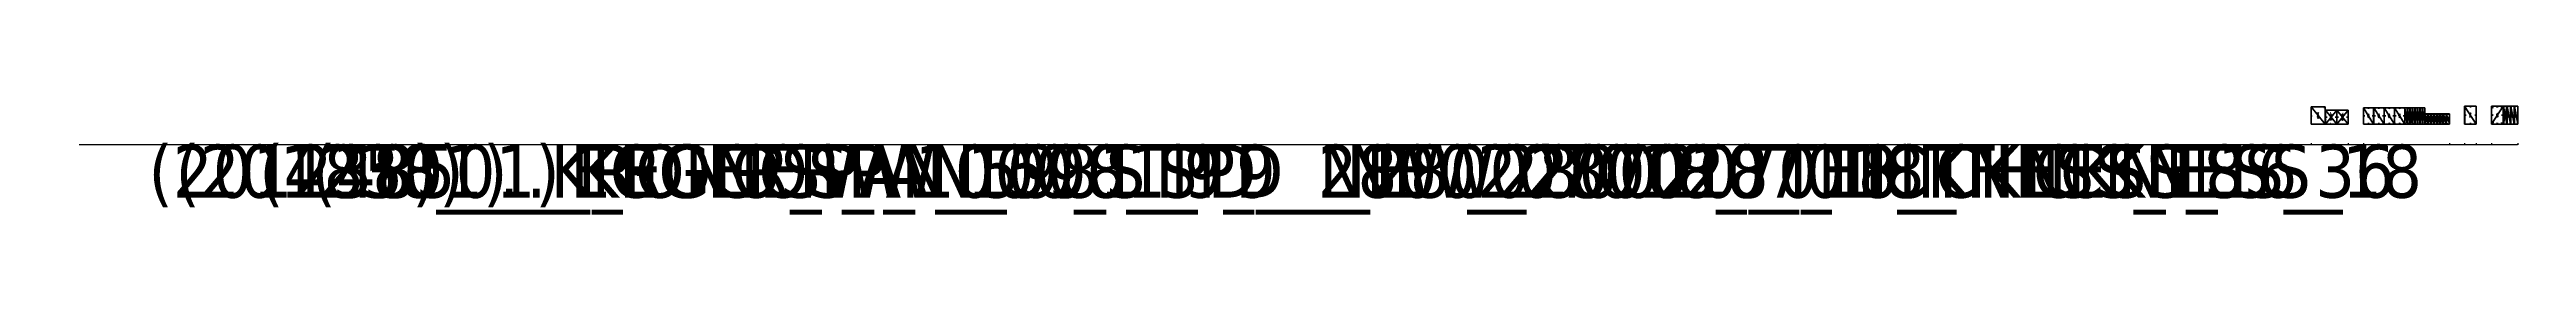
# Model space of a CAD drawing. Header units: millimetres. Extents: x -130972 to 458, y -4828 to 953.
import ezdxf

# ---------------------------------------------------------------- set-up
doc = ezdxf.new("R2010")
doc.units = ezdxf.units.MM
doc.header["$LTSCALE"] = 25.4
doc.layers.get('0').update_dxf_attribs({"true_color": 0xffffff})
for name, color, linetype, true_color in [('-', 216, 'Continuous', 0x770077), ('ABF_cuttingLines', 134, 'Continuous', 0x009987), ('ABF_D10.0_DEPTH18', 134, 'Continuous', 0x009987), ('ABF_D2.0_DEPTH3', 36, 'Continuous', 0x664400), ('ABF_D5.0_DEPTH1', 36, 'Continuous', 0x664400), ('ABF_edgeBanding', 252, 'Continuous', 0x777799), ('ABF_Label', 22, 'Continuous', 0xcc4400), ('D15-DEPTH13.8-$61281', 36, 'Continuous', 0x664400), ('D5-DEPTH11.5-$57722', 134, 'Continuous', 0x009987), ('D7-DEPTHF-$44817', 252, 'Continuous', 0x777799), ('D8-DEPTH12-$38878', 36, 'Continuous', 0x664400), ('DSIDE-4.5', 252, 'Continuous', 0x777799), ('DSIDE-8', 190, 'Continuous', 0x9900ff), ('Dside4.5', 190, 'Continuous', 0x9900ff), ('Dside8', 134, 'Continuous', 0x009987)]:
    doc.layers.add(name, color=color, linetype=linetype, true_color=true_color)
doc.styles.add('Tahoma', font='')
doc.styles.get('Tahoma').set_extended_font_data('Tahoma')
doc.dimstyles.new('DimStyle1', dxfattribs={"dimtxt": 2819.34158, "dimasz": 12.7, "dimexe": 12.7, "dimexo": 12.7, "dimgap": 2.54, "dimtad": 4, "dimtih": 1, "dimtoh": 1, "dimdec": 1, "dimzin": 0, "dimdsep": 46, "dimtxsty": 'Tahoma', "dimcen": 0.09, "dimadec": 0, "dimazin": 0, "dimtfac": 1, "dimtdec": 4, "dimtofl": 0, "dimtmove": 0, "dimatfit": 3, "dimfxl": 1, "dimtolj": 1, "dimtzin": 0, "dimarcsym": 0})

# ---------------------------------------------------------------- blocks, each defined once
blk = doc.blocks.new('Group252#1')
at = {"layer": 'ABF_Label', "color": 0}
for p, q in [((-61, 11), (-63, 6)), ((-56, 12), (-61, 11)), ((-51, 2), (-61, -8)), ((-52, 11), (-56, 12)), ((-50, 6), (-52, 11)), ((-51, 2), (-50, 6)), ((-31, 0), (64, 0)), ((-15, 18), (-14, 19)), ((-15, 16), (-15, 18)), ((-15, 14), (-15, 16)), ((-14, 12), (-15, 14)), ((-14, 19), (-12, 21)), ((-12, 11), (-14, 12)), ((-12, 19), (-13, 18)), ((-13, 18), (-13, 16)), ((-13, 16), (-13, 14)), ((-13, 14), (-12, 13)), ((-12, 21), (-10, 21)), ((-11, 19), (-12, 19)), ((-12, 13), (-11, 12)), ((-10, 11), (-12, 11)), ((-10, 20), (-11, 19)), ((-11, 12), (-10, 12)), ((-10, 21), (-10, 22)), ((-10, 22), (-8, 22)), ((-10, 12), (-10, 20)), ((-10, 9), (-10, 11)), ((-8, 9), (-10, 9)), ((-8, 22), (-8, 21)), ((-8, 21), (-6, 21)), ((-7, 19), (-8, 20)), ((-8, 20), (-8, 12)), ((-8, 12), (-7, 12)), ((-6, 11), (-8, 11)), ((-8, 11), (-8, 9)), ((-6, 19), (-7, 19)), ((-7, 12), (-6, 13)), ((-6, 21), (-4, 19)), ((-5, 18), (-6, 19)), ((-6, 13), (-5, 14)), ((-4, 12), (-6, 11)), ((-5, 16), (-5, 18)), ((-5, 14), (-5, 16)), ((-4, 19), (-3, 18)), ((-3, 14), (-4, 12)), ((-3, 18), (-3, 16)), ((-3, 16), (-3, 14)), ((-2, 12), (-1, 14)), ((-2, 11), (-2, 12)), ((-1, 10), (-2, 11)), ((-1, 17), (-1, 19)), ((-1, 19), (0, 19)), ((1, 18), (-1, 17)), ((-1, 17), (-1, 17)), ((-1, 14), (0, 15)), ((0, 9), (-1, 10)), ((0, 19), (2, 19)), ((0, 15), (2, 15)), ((1, 14), (0, 13)), ((0, 13), (0, 12)), ((0, 12), (0, 11)), ((0, 11), (2, 10)), ((1, 9), (0, 9)), ((2, 18), (1, 18)), ((3, 14), (1, 14)), ((2, 9), (1, 9)), ((2, 19), (4, 19)), ((3, 18), (2, 18)), ((2, 15), (4, 16)), ((2, 10), (3, 11)), ((3, 9), (2, 9)), ((4, 17), (3, 18)), ((4, 14), (3, 14)), ((3, 11), (4, 12)), ((4, 10), (3, 9)), ((4, 19), (5, 18)), ((4, 16), (4, 17)), ((4, 17), (4, 17)), ((4, 16), (4, 16)), ((4, 12), (4, 14)), ((4, 10), (4, 10)), ((4, 9), (4, 10)), ((6, 9), (4, 9)), ((5, 18), (6, 17)), ((6, 17), (6, 16)), ((6, 16), (6, 9)), ((8, 16), (9, 18)), ((8, 14), (8, 16)), ((8, 12), (8, 14)), ((9, 10), (8, 12)), ((9, 18), (10, 19)), ((10, 17), (9, 14)), ((9, 14), (10, 11)), ((10, 9), (9, 10)), ((10, 19), (12, 19)), ((12, 18), (10, 17)), ((10, 11), (12, 10)), ((12, 9), (10, 9)), ((12, 19), (14, 19)), ((13, 18), (12, 18)), ((12, 10), (14, 11)), ((13, 9), (12, 9)), ((14, 17), (13, 18)), ((14, 9), (13, 9)), ((14, 19), (15, 18)), ((15, 17), (14, 17)), ((14, 17), (14, 17)), ((14, 11), (15, 12)), ((15, 10), (14, 9)), ((14, 9), (14, 9)), ((15, 18), (15, 17)), ((15, 17), (15, 17)), ((15, 12), (15, 12)), ((15, 12), (15, 10)), ((16, 14), (18, 15)), ((16, 12), (16, 14)), ((16, 11), (16, 12)), ((17, 10), (16, 11)), ((17, 17), (17, 19)), ((17, 19), (18, 19)), ((18, 18), (17, 17)), ((17, 17), (17, 17)), ((18, 9), (17, 10)), ((18, 19), (20, 19)), ((20, 18), (18, 18)), ((18, 15), (20, 15)), ((19, 14), (18, 13)), ((18, 13), (18, 12)), ((18, 12), (18, 11)), ((18, 11), (19, 10)), ((19, 9), (18, 9)), ((21, 14), (19, 14)), ((19, 10), (21, 11)), ((20, 9), (19, 9)), ((20, 19), (21, 19)), ((21, 18), (20, 18)), ((20, 15), (22, 16)), ((21, 9), (20, 9)), ((21, 19), (23, 18)), ((21, 17), (21, 18)), ((22, 17), (21, 17)), ((22, 14), (21, 14)), ((21, 11), (22, 12)), ((22, 10), (21, 10)), ((21, 10), (21, 9)), ((22, 16), (22, 17)), ((22, 16), (22, 16)), ((22, 12), (22, 14)), ((22, 9), (22, 10)), ((24, 9), (22, 9)), ((23, 18), (23, 17)), ((23, 17), (24, 16)), ((24, 16), (24, 9)), ((25, 11), (27, 14)), ((25, 7), (25, 11)), ((25, 11), (25, 11)), ((26, 7), (25, 7)), ((33, 9), (26, 9)), ((26, 9), (26, 7)), ((27, 14), (27, 19)), ((27, 19), (33, 19)), ((28, 14), (27, 11)), ((27, 11), (32, 11)), ((29, 18), (28, 14)), ((32, 18), (29, 18)), ((32, 11), (32, 18)), ((33, 19), (33, 11)), ((33, 11), (34, 11)), ((33, 7), (33, 9)), ((34, 7), (33, 7)), ((34, 11), (34, 7)), ((41, 11), (43, 13)), ((41, 9), (41, 11)), ((49, 9), (41, 9)), ((42, 20), (42, 22)), ((42, 22), (43, 22)), ((43, 21), (42, 20)), ((42, 20), (42, 20)), ((42, 20), (42, 20)), ((43, 22), (45, 23)), ((44, 21), (43, 21)), ((43, 13), (44, 14)), ((45, 12), (43, 11)), ((43, 11), (49, 11)), ((45, 21), (44, 21)), ((44, 14), (47, 17)), ((45, 23), (48, 22)), ((46, 21), (45, 21)), ((46, 14), (45, 12)), ((46, 20), (46, 21)), ((47, 20), (46, 20)), ((47, 15), (46, 14)), ((47, 19), (47, 20)), ((47, 17), (47, 19)), ((48, 16), (47, 15)), ((48, 22), (49, 19)), ((49, 18), (48, 16)), ((49, 19), (49, 18)), ((49, 11), (49, 9)), ((-61, -8), (-63, -12)), ((-63, -12), (-50, -12)), ((5, -14), (6, -11)), ((6, -11), (9, -5)), ((6, -11), (12, -11)), ((9, -5), (12, -11)), ((12, -11), (13, -14)), ((15, -5), (18, -5)), ((15, -5), (15, -9)), ((15, -9), (15, -14)), ((15, -9), (18, -9)), ((15, -14), (18, -14)), ((20, -5), (18, -5)), ((18, -9), (20, -8)), ((18, -9), (20, -10)), ((18, -14), (20, -13)), ((20, -7), (20, -5)), ((20, -8), (20, -7)), ((20, -10), (21, -12)), ((21, -12), (20, -13)), ((22, -5), (22, -9)), ((22, -5), (28, -5)), ((22, -9), (27, -9)), ((22, -9), (22, -14))]:
    blk.add_line(p, q, dxfattribs=at)
for points in [[(-31, 0, 0), (-56, -25, 0), (-82, 0, 0), (-56, 25, 0), (-31, 0, 0)], [(64, 18, 0), (82, 0, 0), (64, -18, 0), (64, 18, 0)]]:
    blk.add_polyline3d(points, close=True, dxfattribs=at)
blk = doc.blocks.new('Group322#1')
at = {"layer": 'ABF_cuttingLines', "color": 0}
blk.add_polyline3d([(-628, -2, 0), (-628, -948.5, 0), (-448, -948.5, 0), (-448, -2, 0), (-628, -2, 0)], close=True, dxfattribs=at)
blk = doc.blocks.new('Group323#1')
at = {"layer": 'ABF_edgeBanding', "color": 0}
for points in [[(-626, -475, 0), (-608, -458, 0), (-608, -492, 0), (-626, -475, 0)], [(-538, -4, 0), (-521, -22, 0), (-555, -22, 0), (-538, -4, 0)], [(-538, -946, 0), (-555, -929, 0), (-521, -929, 0), (-538, -946, 0)], [(-450, -475, 0), (-468, -492, 0), (-468, -458, 0), (-450, -475, 0)]]:
    blk.add_polyline3d(points, close=True, dxfattribs=at)
blk = doc.blocks.new('_____#52')
at = {"color": 0}
for p, q in [((-630, 0, 18), (-446, 0, 18)), ((-630, -950.5, 18), (-630, 0, 18)), ((-630, 0), (-446, 0)), ((-630, -950.5), (-630, 0)), ((-630, 0, 18), (-446, 0, 18)), ((-630, 0), (-446, 0)), ((-630, 0, 18), (-630, 0)), ((-630, -950.5, 18), (-630, 0, 18)), ((-630, 0, 18), (-630, 0)), ((-630, -950.5), (-630, 0)), ((-446, -950.5, 18), (-630, -950.5, 18)), ((-446, -950.5), (-630, -950.5)), ((-446, -950.5, 18), (-630, -950.5, 18)), ((-630, -950.5, 18), (-630, -950.5)), ((-446, -950.5), (-630, -950.5)), ((-630, -950.5, 18), (-630, -950.5)), ((-446, 0, 18), (-446, -950.5, 18)), ((-446, 0), (-446, -950.5)), ((-446, 0, 18), (-446, 0)), ((-446, 0, 18), (-446, -950.5, 18)), ((-446, 0), (-446, -950.5)), ((-446, 0, 18), (-446, 0)), ((-446, -950.5, 18), (-446, -950.5)), ((-446, -950.5, 18), (-446, -950.5))]:
    blk.add_line(p, q, dxfattribs=at)
at = {"layer": 'ABF_cuttingLines', "color": 0}
ref = blk.add_blockref('Group322#1', (0, 0, 18), dxfattribs=at)
ref.add_attrib('Skp_GroupInstanceName', '_ABF_cuttingLines', (0, 0), dxfattribs={"layer": '0', "height": 1})
at = {"layer": 'ABF_edgeBanding', "color": 0}
ref = blk.add_blockref('Group323#1', (0, 0, 18), dxfattribs=at)
ref.add_attrib('Skp_GroupInstanceName', '_ABF_edgeBanding', (0, 0), dxfattribs={"layer": '0', "height": 1})
at = {"layer": 'ABF_Label', "color": 0}
ref = blk.add_blockref('Group252#1', (-538, -475.3, 18), dxfattribs=dict(at, xscale=1.574803149606299, yscale=1.574803149606299, rotation=90))
ref.add_attrib('Skp_GroupInstanceName', '_ABF_Label', (0, 0), dxfattribs={"layer": '0', "height": 1})
at = {"color": 7, "true_color": 0xffffff}
mesh = blk.add_polyface(dxfattribs=at)
corners = [(-446, -950.5, 18), (-630, 0, 18), (-630, -950.5, 18), (-446, 0, 18)]
mesh.append_faces([[corners[k] for k in face] for face in [(0, 1, 2), (1, 0, 3)]], dxfattribs={"vtx0": -1, "color": 7})
at = {"color": 0}
mesh = blk.add_polyface(dxfattribs=at)
corners = [(-630, 0), (-446, -950.5), (-630, -950.5), (-446, 0)]
mesh.append_faces([[corners[k] for k in face] for face in [(0, 1, 2), (1, 0, 3)]], dxfattribs={"vtx0": -1, "color": 0})
mesh = blk.add_polyface(dxfattribs=at)
corners = [(-630, 0, 18), (-446, 0), (-630, 0), (-446, 0, 18)]
mesh.append_faces([[corners[k] for k in face] for face in [(0, 1, 2), (1, 0, 3)]], dxfattribs={"vtx0": -1, "color": 0})
mesh = blk.add_polyface(dxfattribs=at)
corners = [(-630, 0, 18), (-630, -950.5), (-630, -950.5, 18), (-630, 0)]
mesh.append_faces([[corners[k] for k in face] for face in [(0, 1, 2), (1, 0, 3)]], dxfattribs={"vtx0": -1, "color": 0})
mesh = blk.add_polyface(dxfattribs=at)
corners = [(-446, -950.5, 18), (-630, -950.5), (-446, -950.5), (-630, -950.5, 18)]
mesh.append_faces([[corners[k] for k in face] for face in [(0, 1, 2), (1, 0, 3)]], dxfattribs={"vtx0": -1, "color": 0})
mesh = blk.add_polyface(dxfattribs=at)
corners = [(-446, 0), (-446, -950.5, 18), (-446, -950.5), (-446, 0, 18)]
mesh.append_faces([[corners[k] for k in face] for face in [(0, 1, 2), (1, 0, 3)]], dxfattribs={"vtx0": -1, "color": 0})
blk = doc.blocks.new('Group264#1')
at = {"layer": 'ABF_Label', "color": 0}
for p, q in [((-63, 7), (-61, 11)), ((-61, 4), (-63, 7)), ((-62, -1), (-57, 2)), ((-61, 11), (-57, 13)), ((-61, 4), (-57, 2)), ((-57, 13), (-52, 11)), ((-52, 4), (-57, 2)), ((-57, 2), (-51, -1)), ((-52, 11), (-51, 7)), ((-51, 7), (-52, 4)), ((-31, 0), (64, 0)), ((-15, 18), (-14, 19)), ((-15, 16), (-15, 18)), ((-15, 14), (-15, 16)), ((-14, 12), (-15, 14)), ((-14, 19), (-12, 21)), ((-13, 17), (-14, 16)), ((-14, 16), (-13, 14)), ((-12, 11), (-14, 12)), ((-12, 19), (-13, 19)), ((-13, 19), (-13, 17)), ((-13, 14), (-13, 13)), ((-13, 13), (-12, 12)), ((-12, 21), (-10, 21)), ((-10, 20), (-12, 19)), ((-12, 12), (-10, 12)), ((-10, 11), (-12, 11)), ((-10, 21), (-10, 22)), ((-10, 22), (-8, 22)), ((-10, 12), (-10, 20)), ((-10, 9), (-10, 11)), ((-8, 9), (-10, 9)), ((-8, 22), (-8, 21)), ((-8, 21), (-6, 21)), ((-7, 19), (-8, 20)), ((-8, 20), (-8, 12)), ((-8, 12), (-7, 12)), ((-6, 11), (-8, 11)), ((-8, 11), (-8, 9)), ((-6, 19), (-7, 19)), ((-7, 12), (-6, 13)), ((-6, 21), (-4, 19)), ((-5, 17), (-6, 19)), ((-6, 13), (-5, 14)), ((-4, 12), (-6, 11)), ((-5, 16), (-5, 17)), ((-5, 14), (-5, 16)), ((-4, 19), (-3, 18)), ((-3, 14), (-4, 12)), ((-3, 18), (-3, 16)), ((-3, 16), (-3, 14)), ((-2, 14), (0, 15)), ((-2, 12), (-2, 14)), ((-2, 11), (-2, 12)), ((-1, 10), (-2, 11)), ((-1, 17), (-1, 19)), ((-1, 19), (0, 19)), ((0, 18), (-1, 17)), ((-1, 17), (-1, 17)), ((0, 9), (-1, 10)), ((0, 19), (2, 19)), ((2, 18), (0, 18)), ((0, 15), (2, 15)), ((1, 14), (0, 13)), ((0, 13), (0, 12)), ((0, 12), (0, 11)), ((0, 11), (2, 10)), ((1, 9), (0, 9)), ((3, 14), (1, 14)), ((2, 9), (1, 9)), ((2, 19), (3, 19)), ((3, 18), (2, 18)), ((2, 15), (4, 16)), ((2, 10), (3, 11)), ((3, 9), (2, 9)), ((3, 19), (5, 18)), ((3, 17), (3, 18)), ((4, 17), (3, 17)), ((4, 14), (3, 14)), ((3, 11), (4, 12)), ((4, 10), (3, 9)), ((4, 16), (4, 17)), ((4, 16), (4, 16)), ((4, 12), (4, 14)), ((4, 10), (4, 10)), ((4, 9), (4, 10)), ((6, 9), (4, 9)), ((5, 18), (6, 17)), ((6, 17), (6, 16)), ((6, 16), (6, 9)), ((7, 14), (8, 16)), ((8, 12), (7, 14)), ((8, 16), (9, 18)), ((9, 10), (8, 12)), ((9, 18), (10, 19)), ((10, 17), (9, 14)), ((9, 14), (10, 11)), ((10, 9), (9, 10)), ((10, 19), (12, 19)), ((12, 18), (10, 17)), ((10, 11), (12, 10)), ((12, 9), (10, 9)), ((12, 19), (14, 19)), ((13, 18), (12, 18)), ((12, 10), (13, 11)), ((13, 9), (12, 9)), ((14, 17), (13, 18)), ((13, 11), (15, 12)), ((14, 9), (13, 9)), ((14, 19), (15, 18)), ((15, 17), (14, 17)), ((14, 17), (14, 17)), ((15, 10), (14, 9)), ((14, 9), (14, 9)), ((15, 18), (15, 17)), ((15, 17), (15, 17)), ((15, 12), (15, 12)), ((15, 12), (15, 10)), ((16, 17), (16, 19)), ((16, 19), (18, 19)), ((17, 17), (16, 17)), ((16, 14), (17, 15)), ((16, 12), (16, 14)), ((16, 11), (16, 12)), ((17, 10), (16, 11)), ((18, 18), (17, 17)), ((17, 15), (19, 15)), ((18, 13), (17, 12)), ((17, 12), (18, 11)), ((17, 9), (17, 10)), ((19, 9), (17, 9)), ((18, 19), (19, 19)), ((19, 18), (18, 18)), ((19, 14), (18, 13)), ((18, 11), (19, 10)), ((19, 19), (21, 19)), ((20, 18), (19, 18)), ((19, 15), (22, 16)), ((20, 14), (19, 14)), ((19, 10), (21, 11)), ((20, 9), (19, 9)), ((21, 17), (20, 18)), ((22, 14), (20, 14)), ((21, 9), (20, 9)), ((21, 19), (22, 18)), ((22, 17), (21, 17)), ((21, 11), (22, 12)), ((22, 10), (21, 10)), ((21, 10), (21, 9)), ((22, 18), (23, 17)), ((22, 16), (22, 17)), ((22, 16), (22, 16)), ((22, 12), (22, 14)), ((22, 9), (22, 10)), ((23, 9), (22, 9)), ((23, 17), (23, 16)), ((23, 16), (23, 9)), ((25, 11), (27, 14)), ((25, 7), (25, 11)), ((25, 11), (25, 11)), ((26, 7), (25, 7)), ((33, 9), (26, 9)), ((26, 9), (26, 7)), ((27, 14), (27, 19)), ((27, 19), (33, 19)), ((28, 14), (27, 11)), ((27, 11), (32, 11)), ((29, 18), (28, 14)), ((32, 18), (29, 18)), ((32, 11), (32, 18)), ((33, 19), (33, 11)), ((33, 11), (34, 11)), ((33, 7), (33, 9)), ((34, 7), (33, 7)), ((34, 11), (34, 7)), ((41, 16), (46, 22)), ((41, 14), (41, 16)), ((46, 14), (41, 14)), ((46, 20), (42, 15)), ((42, 15), (46, 15)), ((46, 22), (48, 22)), ((46, 15), (46, 20)), ((46, 9), (46, 14)), ((48, 9), (46, 9)), ((48, 22), (48, 15)), ((48, 15), (50, 15)), ((50, 14), (48, 14)), ((48, 14), (48, 9)), ((50, 15), (50, 14)), ((-64, -6), (-62, -1)), ((-62, -10), (-64, -6)), ((-57, -12), (-62, -10)), ((-51, -10), (-57, -12)), ((-51, -1), (-49, -6)), ((-49, -6), (-51, -10)), ((5, -14), (6, -11)), ((6, -11), (9, -5)), ((6, -11), (12, -11)), ((9, -5), (12, -11)), ((12, -11), (13, -14)), ((15, -5), (18, -5)), ((15, -5), (15, -9)), ((15, -9), (15, -14)), ((15, -9), (18, -9)), ((15, -14), (18, -14)), ((20, -5), (18, -5)), ((18, -9), (20, -8)), ((18, -9), (20, -10)), ((18, -14), (20, -13)), ((20, -7), (20, -5)), ((20, -8), (20, -7)), ((20, -10), (21, -12)), ((21, -12), (20, -13)), ((22, -5), (22, -9)), ((22, -5), (28, -5)), ((22, -9), (27, -9)), ((22, -9), (22, -14))]:
    blk.add_line(p, q, dxfattribs=at)
for points in [[(-31, 0, 0), (-57, -25, 0), (-82, 0, 0), (-57, 25, 0), (-31, 0, 0)], [(64, 18, 0), (82, 0, 0), (64, -18, 0), (64, 18, 0)]]:
    blk.add_polyline3d(points, close=True, dxfattribs=at)
blk = doc.blocks.new('Group324#1')
at = {"layer": 'ABF_cuttingLines', "color": 0}
blk.add_polyline3d([(-256, -2, 0), (-256, -948.5, 0), (-76, -948.5, 0), (-76, -2, 0), (-256, -2, 0)], close=True, dxfattribs=at)
blk = doc.blocks.new('Group325#1')
at = {"layer": 'ABF_edgeBanding', "color": 0}
for points in [[(-254, -475, 0), (-236, -458, 0), (-236, -492, 0), (-254, -475, 0)], [(-166, -4, 0), (-149, -22, 0), (-183, -22, 0), (-166, -4, 0)], [(-166, -946, 0), (-183, -929, 0), (-149, -929, 0), (-166, -946, 0)], [(-78, -475, 0), (-96, -492, 0), (-96, -458, 0), (-78, -475, 0)]]:
    blk.add_polyline3d(points, close=True, dxfattribs=at)
blk = doc.blocks.new('_____#53')
at = {"color": 0}
for p, q in [((-258, 0, 18), (-74, 0, 18)), ((-258, -950.5, 18), (-258, 0, 18)), ((-258, 0), (-74, 0)), ((-258, -950.5), (-258, 0)), ((-258, 0, 18), (-74, 0, 18)), ((-258, 0), (-74, 0)), ((-258, 0, 18), (-258, 0)), ((-258, -950.5, 18), (-258, 0, 18)), ((-258, 0, 18), (-258, 0)), ((-258, -950.5), (-258, 0)), ((-74, 0, 18), (-74, -950.5, 18)), ((-74, 0), (-74, -950.5)), ((-74, 0, 18), (-74, 0)), ((-74, 0, 18), (-74, -950.5, 18)), ((-74, 0), (-74, -950.5)), ((-74, 0, 18), (-74, 0)), ((-74, -950.5, 18), (-258, -950.5, 18)), ((-74, -950.5), (-258, -950.5)), ((-74, -950.5, 18), (-258, -950.5, 18)), ((-258, -950.5, 18), (-258, -950.5)), ((-74, -950.5), (-258, -950.5)), ((-258, -950.5, 18), (-258, -950.5)), ((-74, -950.5, 18), (-74, -950.5)), ((-74, -950.5, 18), (-74, -950.5))]:
    blk.add_line(p, q, dxfattribs=at)
at = {"layer": 'ABF_cuttingLines', "color": 0}
ref = blk.add_blockref('Group324#1', (0, 0, 18), dxfattribs=at)
ref.add_attrib('Skp_GroupInstanceName', '_ABF_cuttingLines', (0, 0), dxfattribs={"layer": '0', "height": 1})
at = {"layer": 'ABF_edgeBanding', "color": 0}
ref = blk.add_blockref('Group325#1', (0, 0, 18), dxfattribs=at)
ref.add_attrib('Skp_GroupInstanceName', '_ABF_edgeBanding', (0, 0), dxfattribs={"layer": '0', "height": 1})
at = {"layer": 'ABF_Label', "color": 0}
ref = blk.add_blockref('Group264#1', (-166, -475.2, 18), dxfattribs=dict(at, xscale=1.574803149606299, yscale=1.574803149606299, rotation=90))
ref.add_attrib('Skp_GroupInstanceName', '_ABF_Label', (0, 0), dxfattribs={"layer": '0', "height": 1})
at = {"color": 7, "true_color": 0xffffff}
mesh = blk.add_polyface(dxfattribs=at)
corners = [(-74, -950.5, 18), (-258, 0, 18), (-258, -950.5, 18), (-74, 0, 18)]
mesh.append_faces([[corners[k] for k in face] for face in [(0, 1, 2), (1, 0, 3)]], dxfattribs={"vtx0": -1, "color": 7})
at = {"color": 0}
mesh = blk.add_polyface(dxfattribs=at)
corners = [(-258, 0), (-74, -950.5), (-258, -950.5), (-74, 0)]
mesh.append_faces([[corners[k] for k in face] for face in [(0, 1, 2), (1, 0, 3)]], dxfattribs={"vtx0": -1, "color": 0})
mesh = blk.add_polyface(dxfattribs=at)
corners = [(-258, 0, 18), (-74, 0), (-258, 0), (-74, 0, 18)]
mesh.append_faces([[corners[k] for k in face] for face in [(0, 1, 2), (1, 0, 3)]], dxfattribs={"vtx0": -1, "color": 0})
mesh = blk.add_polyface(dxfattribs=at)
corners = [(-258, 0, 18), (-258, -950.5), (-258, -950.5, 18), (-258, 0)]
mesh.append_faces([[corners[k] for k in face] for face in [(0, 1, 2), (1, 0, 3)]], dxfattribs={"vtx0": -1, "color": 0})
mesh = blk.add_polyface(dxfattribs=at)
corners = [(-74, 0), (-74, -950.5, 18), (-74, -950.5), (-74, 0, 18)]
mesh.append_faces([[corners[k] for k in face] for face in [(0, 1, 2), (1, 0, 3)]], dxfattribs={"vtx0": -1, "color": 0})
mesh = blk.add_polyface(dxfattribs=at)
corners = [(-74, -950.5, 18), (-258, -950.5), (-74, -950.5), (-258, -950.5, 18)]
mesh.append_faces([[corners[k] for k in face] for face in [(0, 1, 2), (1, 0, 3)]], dxfattribs={"vtx0": -1, "color": 0})
blk = doc.blocks.new('Group256#1')
at = {"layer": 'ABF_Label', "color": 0}
for p, q in [((-64, -5), (-52, 13)), ((-52, 13), (-52, -5)), ((-31, 0), (64, 0)), ((-15, 18), (-14, 19)), ((-15, 16), (-15, 18)), ((-15, 14), (-15, 16)), ((-14, 12), (-15, 14)), ((-14, 19), (-12, 21)), ((-12, 11), (-14, 12)), ((-12, 19), (-13, 18)), ((-13, 18), (-13, 16)), ((-13, 16), (-13, 14)), ((-13, 14), (-12, 13)), ((-12, 21), (-10, 21)), ((-11, 19), (-12, 19)), ((-12, 13), (-11, 12)), ((-10, 11), (-12, 11)), ((-10, 20), (-11, 19)), ((-11, 12), (-10, 12)), ((-10, 21), (-10, 22)), ((-10, 22), (-8, 22)), ((-10, 12), (-10, 20)), ((-10, 9), (-10, 11)), ((-8, 9), (-10, 9)), ((-8, 22), (-8, 21)), ((-8, 21), (-6, 21)), ((-7, 19), (-8, 20)), ((-8, 20), (-8, 12)), ((-8, 12), (-7, 12)), ((-6, 11), (-8, 11)), ((-8, 11), (-8, 9)), ((-6, 19), (-7, 19)), ((-7, 12), (-6, 13)), ((-6, 21), (-4, 19)), ((-5, 18), (-6, 19)), ((-6, 13), (-5, 14)), ((-4, 12), (-6, 11)), ((-5, 16), (-5, 18)), ((-5, 14), (-5, 16)), ((-4, 19), (-3, 18)), ((-3, 14), (-4, 12)), ((-3, 18), (-3, 16)), ((-3, 16), (-3, 14)), ((-2, 12), (-1, 14)), ((-1, 11), (-2, 12)), ((-1, 17), (-1, 19)), ((-1, 19), (0, 19)), ((1, 18), (-1, 17)), ((-1, 17), (-1, 17)), ((-1, 14), (0, 15)), ((-1, 10), (-1, 11)), ((0, 9), (-1, 10)), ((0, 19), (2, 19)), ((0, 15), (2, 15)), ((1, 14), (0, 13)), ((0, 13), (0, 12)), ((0, 12), (0, 11)), ((0, 11), (2, 10)), ((1, 9), (0, 9)), ((2, 18), (1, 18)), ((3, 14), (1, 14)), ((2, 9), (1, 9)), ((2, 19), (4, 19)), ((3, 18), (2, 18)), ((2, 15), (4, 16)), ((2, 10), (3, 11)), ((3, 9), (2, 9)), ((4, 17), (3, 18)), ((4, 14), (3, 14)), ((3, 11), (4, 12)), ((4, 10), (3, 9)), ((4, 19), (5, 18)), ((4, 16), (4, 17)), ((4, 17), (4, 17)), ((4, 16), (4, 16)), ((4, 12), (4, 14)), ((4, 10), (4, 10)), ((4, 9), (4, 10)), ((6, 9), (4, 9)), ((5, 18), (6, 17)), ((6, 17), (6, 16)), ((6, 16), (6, 9)), ((8, 16), (9, 18)), ((8, 14), (8, 16)), ((8, 12), (8, 14)), ((9, 10), (8, 12)), ((9, 18), (10, 19)), ((10, 17), (9, 14)), ((9, 14), (10, 11)), ((10, 9), (9, 10)), ((10, 19), (12, 19)), ((12, 18), (10, 17)), ((10, 11), (12, 10)), ((12, 9), (10, 9)), ((12, 19), (14, 19)), ((13, 18), (12, 18)), ((12, 10), (14, 11)), ((13, 9), (12, 9)), ((14, 17), (13, 18)), ((14, 9), (13, 9)), ((14, 19), (15, 18)), ((15, 17), (14, 17)), ((14, 11), (15, 12)), ((15, 9), (14, 9)), ((15, 18), (15, 17)), ((15, 17), (15, 17)), ((15, 17), (15, 17)), ((15, 12), (15, 12)), ((15, 12), (15, 10)), ((15, 10), (15, 9)), ((16, 14), (18, 15)), ((16, 12), (16, 14)), ((16, 11), (16, 12)), ((17, 10), (16, 11)), ((17, 17), (17, 19)), ((17, 19), (18, 19)), ((18, 18), (17, 17)), ((17, 17), (17, 17)), ((18, 9), (17, 10)), ((18, 19), (20, 19)), ((20, 18), (18, 18)), ((18, 15), (20, 15)), ((19, 14), (18, 13)), ((18, 13), (18, 12)), ((18, 12), (18, 11)), ((18, 11), (20, 10)), ((19, 9), (18, 9)), ((21, 14), (19, 14)), ((20, 9), (19, 9)), ((20, 19), (21, 19)), ((21, 18), (20, 18)), ((20, 15), (22, 16)), ((20, 10), (21, 11)), ((21, 9), (20, 9)), ((21, 19), (23, 18)), ((21, 17), (21, 18)), ((22, 17), (21, 17)), ((22, 14), (21, 14)), ((21, 11), (22, 12)), ((22, 10), (21, 9)), ((22, 16), (22, 17)), ((22, 16), (22, 16)), ((22, 12), (22, 14)), ((22, 10), (22, 10)), ((22, 9), (22, 10)), ((24, 9), (22, 9)), ((23, 18), (23, 17)), ((23, 17), (24, 16)), ((24, 16), (24, 9)), ((25, 7), (25, 11)), ((25, 11), (26, 11)), ((26, 7), (25, 7)), ((26, 11), (27, 14)), ((33, 9), (26, 9)), ((26, 9), (26, 7)), ((27, 14), (27, 19)), ((27, 19), (33, 19)), ((28, 14), (27, 11)), ((27, 11), (32, 11)), ((29, 18), (28, 14)), ((32, 18), (29, 18)), ((32, 11), (32, 18)), ((33, 19), (33, 11)), ((33, 11), (34, 11)), ((33, 7), (33, 9)), ((34, 7), (33, 7)), ((34, 11), (34, 7)), ((41, 10), (41, 12)), ((41, 12), (41, 12)), ((41, 12), (43, 11)), ((43, 9), (41, 10)), ((42, 20), (42, 22)), ((42, 22), (43, 22)), ((43, 21), (42, 20)), ((42, 20), (42, 20)), ((42, 20), (42, 20)), ((43, 22), (45, 23)), ((44, 21), (43, 21)), ((43, 11), (45, 10)), ((45, 9), (43, 9)), ((45, 21), (44, 21)), ((44, 16), (44, 17)), ((44, 17), (45, 17)), ((45, 16), (44, 16)), ((45, 23), (47, 22)), ((46, 21), (45, 21)), ((45, 17), (46, 18)), ((46, 15), (45, 16)), ((45, 10), (46, 11)), ((47, 9), (45, 9)), ((47, 21), (46, 21)), ((46, 18), (47, 19)), ((47, 15), (46, 15)), ((46, 11), (47, 11)), ((47, 22), (48, 22)), ((47, 20), (47, 21)), ((47, 19), (47, 20)), ((48, 17), (47, 16)), ((47, 16), (47, 16)), ((47, 16), (47, 16)), ((47, 16), (48, 15)), ((47, 14), (47, 15)), ((47, 13), (47, 14)), ((47, 12), (47, 13)), ((47, 11), (47, 12)), ((48, 10), (47, 9)), ((48, 22), (49, 21)), ((49, 19), (48, 17)), ((48, 15), (49, 15)), ((49, 11), (48, 10)), ((49, 21), (49, 19)), ((49, 15), (49, 13)), ((49, 13), (49, 11)), ((-64, -5), (-52, -5)), ((-52, -5), (-48, -5)), ((-52, -5), (-52, -12)), ((5, -14), (6, -11)), ((6, -11), (9, -5)), ((6, -11), (12, -11)), ((9, -5), (12, -11)), ((12, -11), (13, -14)), ((15, -5), (18, -5)), ((15, -5), (15, -9)), ((15, -9), (15, -14)), ((15, -9), (18, -9)), ((15, -14), (18, -14)), ((20, -5), (18, -5)), ((18, -9), (20, -8)), ((18, -9), (20, -10)), ((18, -14), (20, -13)), ((20, -7), (20, -5)), ((20, -8), (20, -7)), ((20, -10), (21, -12)), ((21, -12), (20, -13)), ((22, -5), (22, -9)), ((22, -5), (28, -5)), ((22, -9), (27, -9)), ((22, -9), (22, -14))]:
    blk.add_line(p, q, dxfattribs=at)
for points in [[(-31, 0, 0), (-56, -25, 0), (-82, 0, 0), (-56, 25, 0), (-31, 0, 0)], [(64, 18, 0), (82, 0, 0), (64, -18, 0), (64, 18, 0)]]:
    blk.add_polyline3d(points, close=True, dxfattribs=at)
blk = doc.blocks.new('Group326#1')
at = {"layer": 'ABF_cuttingLines', "color": 0}
blk.add_polyline3d([(-442, -2, 0), (-442, -948.5, 0), (-262, -948.5, 0), (-262, -2, 0), (-442, -2, 0)], close=True, dxfattribs=at)
blk = doc.blocks.new('Group327#1')
at = {"layer": 'ABF_edgeBanding', "color": 0}
for points in [[(-440, -475, 0), (-422, -458, 0), (-422, -492, 0), (-440, -475, 0)], [(-352, -4, 0), (-335, -22, 0), (-369, -22, 0), (-352, -4, 0)], [(-352, -946, 0), (-369, -929, 0), (-335, -929, 0), (-352, -946, 0)], [(-264, -475, 0), (-282, -492, 0), (-282, -458, 0), (-264, -475, 0)]]:
    blk.add_polyline3d(points, close=True, dxfattribs=at)
blk = doc.blocks.new('_____#54')
at = {"color": 0}
for p, q in [((-444, 0, 18), (-260, 0, 18)), ((-444, -950.5, 18), (-444, 0, 18)), ((-444, 0), (-260, 0)), ((-444, -950.5), (-444, 0)), ((-444, 0, 18), (-260, 0, 18)), ((-444, 0), (-260, 0)), ((-444, 0, 18), (-444, 0)), ((-444, -950.5, 18), (-444, 0, 18)), ((-444, 0, 18), (-444, 0)), ((-444, -950.5), (-444, 0)), ((-260, -950.5, 18), (-444, -950.5, 18)), ((-260, -950.5), (-444, -950.5)), ((-260, -950.5, 18), (-444, -950.5, 18)), ((-444, -950.5, 18), (-444, -950.5)), ((-260, -950.5), (-444, -950.5)), ((-444, -950.5, 18), (-444, -950.5)), ((-260, 0, 18), (-260, -950.5, 18)), ((-260, 0), (-260, -950.5)), ((-260, 0, 18), (-260, 0)), ((-260, 0, 18), (-260, -950.5, 18)), ((-260, 0), (-260, -950.5)), ((-260, 0, 18), (-260, 0)), ((-260, -950.5, 18), (-260, -950.5)), ((-260, -950.5, 18), (-260, -950.5))]:
    blk.add_line(p, q, dxfattribs=at)
at = {"layer": 'ABF_cuttingLines', "color": 0}
ref = blk.add_blockref('Group326#1', (0, 0, 18), dxfattribs=at)
ref.add_attrib('Skp_GroupInstanceName', '_ABF_cuttingLines', (0, 0), dxfattribs={"layer": '0', "height": 1})
at = {"layer": 'ABF_edgeBanding', "color": 0}
ref = blk.add_blockref('Group327#1', (0, 0, 18), dxfattribs=at)
ref.add_attrib('Skp_GroupInstanceName', '_ABF_edgeBanding', (0, 0), dxfattribs={"layer": '0', "height": 1})
at = {"layer": 'ABF_Label', "color": 0}
ref = blk.add_blockref('Group256#1', (-352, -475.3, 18), dxfattribs=dict(at, xscale=1.574803149606299, yscale=1.574803149606299, rotation=90))
ref.add_attrib('Skp_GroupInstanceName', '_ABF_Label', (0, 0), dxfattribs={"layer": '0', "height": 1})
at = {"color": 7, "true_color": 0xffffff}
mesh = blk.add_polyface(dxfattribs=at)
corners = [(-260, -950.5, 18), (-444, 0, 18), (-444, -950.5, 18), (-260, 0, 18)]
mesh.append_faces([[corners[k] for k in face] for face in [(0, 1, 2), (1, 0, 3)]], dxfattribs={"vtx0": -1, "color": 7})
at = {"color": 0}
mesh = blk.add_polyface(dxfattribs=at)
corners = [(-444, 0), (-260, -950.5), (-444, -950.5), (-260, 0)]
mesh.append_faces([[corners[k] for k in face] for face in [(0, 1, 2), (1, 0, 3)]], dxfattribs={"vtx0": -1, "color": 0})
mesh = blk.add_polyface(dxfattribs=at)
corners = [(-444, 0, 18), (-260, 0), (-444, 0), (-260, 0, 18)]
mesh.append_faces([[corners[k] for k in face] for face in [(0, 1, 2), (1, 0, 3)]], dxfattribs={"vtx0": -1, "color": 0})
mesh = blk.add_polyface(dxfattribs=at)
corners = [(-444, 0, 18), (-444, -950.5), (-444, -950.5, 18), (-444, 0)]
mesh.append_faces([[corners[k] for k in face] for face in [(0, 1, 2), (1, 0, 3)]], dxfattribs={"vtx0": -1, "color": 0})
mesh = blk.add_polyface(dxfattribs=at)
corners = [(-260, -950.5, 18), (-444, -950.5), (-260, -950.5), (-444, -950.5, 18)]
mesh.append_faces([[corners[k] for k in face] for face in [(0, 1, 2), (1, 0, 3)]], dxfattribs={"vtx0": -1, "color": 0})
mesh = blk.add_polyface(dxfattribs=at)
corners = [(-260, 0), (-260, -950.5, 18), (-260, -950.5), (-260, 0, 18)]
mesh.append_faces([[corners[k] for k in face] for face in [(0, 1, 2), (1, 0, 3)]], dxfattribs={"vtx0": -1, "color": 0})
blk = doc.blocks.new('Group266#1')
at = {"layer": 'ABF_Label', "color": 0}
for p, q in [((-63, 5), (-61, 10)), ((-63, 5), (-61, -1)), ((-61, 10), (-56, 13)), ((-56, 13), (-51, 10)), ((-51, 10), (-49, 5)), ((-51, 0), (-49, 5)), ((-49, 5), (-49, -4)), ((-31, 0), (64, 0)), ((-15, 18), (-14, 19)), ((-15, 16), (-15, 18)), ((-15, 14), (-15, 16)), ((-13, 12), (-15, 14)), ((-14, 19), (-12, 21)), ((-12, 19), (-13, 18)), ((-13, 18), (-13, 16)), ((-13, 16), (-13, 14)), ((-13, 14), (-12, 13)), ((-12, 11), (-13, 12)), ((-12, 21), (-10, 21)), ((-11, 19), (-12, 19)), ((-12, 13), (-11, 12)), ((-10, 11), (-12, 11)), ((-10, 20), (-11, 19)), ((-11, 12), (-10, 12)), ((-10, 21), (-10, 22)), ((-10, 22), (-8, 22)), ((-10, 12), (-10, 20)), ((-10, 9), (-10, 11)), ((-8, 9), (-10, 9)), ((-8, 22), (-8, 21)), ((-8, 21), (-6, 21)), ((-6, 19), (-8, 20)), ((-8, 20), (-8, 12)), ((-8, 12), (-6, 12)), ((-6, 11), (-8, 11)), ((-8, 11), (-8, 9)), ((-6, 21), (-4, 19)), ((-5, 19), (-6, 19)), ((-6, 12), (-5, 13)), ((-4, 12), (-6, 11)), ((-5, 18), (-5, 19)), ((-4, 16), (-5, 18)), ((-5, 14), (-4, 16)), ((-5, 13), (-5, 14)), ((-4, 19), (-3, 18)), ((-3, 14), (-4, 12)), ((-3, 18), (-3, 16)), ((-3, 16), (-3, 14)), ((-2, 12), (-1, 14)), ((-1, 11), (-2, 12)), ((-1, 17), (-1, 19)), ((-1, 19), (1, 19)), ((1, 18), (-1, 17)), ((-1, 17), (-1, 17)), ((-1, 14), (0, 15)), ((-1, 10), (-1, 11)), ((0, 9), (-1, 10)), ((0, 15), (2, 15)), ((1, 13), (0, 12)), ((0, 12), (1, 11)), ((1, 9), (0, 9)), ((1, 19), (2, 19)), ((2, 18), (1, 18)), ((2, 14), (1, 13)), ((1, 11), (2, 10)), ((3, 9), (1, 9)), ((2, 19), (4, 19)), ((3, 18), (2, 18)), ((2, 15), (5, 16)), ((3, 14), (2, 14)), ((2, 10), (3, 11)), ((4, 17), (3, 18)), ((5, 14), (3, 14)), ((3, 11), (5, 12)), ((4, 10), (3, 9)), ((3, 9), (3, 9)), ((4, 19), (5, 18)), ((5, 16), (4, 17)), ((4, 17), (4, 17)), ((5, 10), (4, 10)), ((5, 18), (6, 17)), ((5, 16), (5, 16)), ((5, 12), (5, 14)), ((5, 9), (5, 10)), ((6, 9), (5, 9)), ((6, 17), (6, 16)), ((6, 16), (6, 9)), ((8, 16), (9, 18)), ((8, 14), (8, 16)), ((8, 12), (8, 14)), ((9, 10), (8, 12)), ((9, 18), (11, 19)), ((11, 9), (9, 10)), ((12, 18), (10, 17)), ((10, 17), (10, 14)), ((10, 14), (10, 11)), ((10, 11), (12, 10)), ((11, 19), (12, 19)), ((12, 9), (11, 9)), ((12, 19), (14, 19)), ((13, 18), (12, 18)), ((12, 10), (14, 11)), ((13, 9), (12, 9)), ((14, 17), (13, 18)), ((14, 9), (13, 9)), ((14, 19), (15, 18)), ((15, 17), (14, 17)), ((14, 11), (15, 12)), ((15, 9), (14, 9)), ((15, 18), (15, 17)), ((15, 17), (15, 17)), ((15, 17), (15, 17)), ((15, 12), (15, 12)), ((15, 12), (15, 10)), ((15, 10), (15, 9)), ((16, 12), (17, 14)), ((16, 11), (16, 12)), ((17, 10), (16, 11)), ((17, 17), (17, 19)), ((17, 19), (18, 19)), ((19, 18), (17, 17)), ((17, 17), (17, 17)), ((17, 14), (18, 15)), ((18, 9), (17, 10)), ((18, 19), (20, 19)), ((18, 15), (20, 15)), ((19, 14), (18, 13)), ((18, 13), (18, 12)), ((18, 12), (18, 11)), ((18, 11), (20, 10)), ((19, 9), (18, 9)), ((20, 18), (19, 18)), ((21, 14), (19, 14)), ((20, 9), (19, 9)), ((20, 19), (22, 19)), ((21, 18), (20, 18)), ((20, 15), (22, 16)), ((20, 10), (21, 11)), ((21, 9), (20, 9)), ((22, 17), (21, 18)), ((22, 14), (21, 14)), ((21, 11), (22, 12)), ((22, 10), (21, 9)), ((22, 19), (23, 18)), ((22, 16), (22, 17)), ((22, 17), (22, 17)), ((22, 16), (22, 16)), ((22, 12), (22, 14)), ((22, 10), (22, 10)), ((22, 9), (22, 10)), ((24, 9), (22, 9)), ((23, 18), (24, 17)), ((24, 17), (24, 16)), ((24, 16), (24, 9)), ((25, 7), (25, 11)), ((25, 11), (26, 11)), ((27, 7), (25, 7)), ((26, 11), (27, 14)), ((27, 14), (28, 19)), ((29, 14), (27, 11)), ((27, 11), (32, 11)), ((33, 9), (27, 9)), ((27, 9), (27, 7)), ((28, 19), (34, 19)), ((32, 18), (29, 18)), ((29, 18), (29, 14)), ((32, 11), (32, 18)), ((33, 7), (33, 9)), ((35, 7), (33, 7)), ((34, 19), (34, 11)), ((34, 11), (35, 11)), ((35, 11), (35, 7)), ((43, 20), (45, 21)), ((43, 19), (43, 20)), ((45, 19), (43, 19)), ((43, 9), (43, 11)), ((43, 11), (45, 11)), ((49, 9), (43, 9)), ((45, 21), (45, 22)), ((45, 22), (47, 22)), ((45, 11), (45, 19)), ((47, 22), (47, 11)), ((47, 11), (49, 11)), ((49, 11), (49, 9)), ((-60, -11), (-62, -8)), ((-61, -1), (-56, -3)), ((-56, -12), (-60, -11)), ((-56, -3), (-51, 0)), ((-51, -10), (-56, -12)), ((-49, -4), (-51, -10)), ((5, -14), (6, -11)), ((6, -11), (9, -5)), ((6, -11), (12, -11)), ((9, -5), (12, -11)), ((12, -11), (13, -14)), ((15, -5), (18, -5)), ((15, -5), (15, -9)), ((15, -9), (15, -14)), ((15, -9), (18, -9)), ((15, -14), (18, -14)), ((20, -5), (18, -5)), ((18, -9), (20, -8)), ((18, -9), (20, -10)), ((18, -14), (20, -13)), ((20, -7), (20, -5)), ((20, -8), (20, -7)), ((20, -10), (21, -12)), ((21, -12), (20, -13)), ((22, -5), (22, -9)), ((22, -5), (28, -5)), ((22, -9), (27, -9)), ((22, -9), (22, -14))]:
    blk.add_line(p, q, dxfattribs=at)
for points in [[(-31, 0, 0), (-56, -25, 0), (-81, 0, 0), (-56, 25, 0), (-31, 0, 0)], [(64, 18, 0), (81, 0, 0), (64, -18, 0), (64, 18, 0)]]:
    blk.add_polyline3d(points, close=True, dxfattribs=at)
blk = doc.blocks.new('Group328#1')
at = {"layer": 'ABF_cuttingLines', "color": 0}
blk.add_polyline3d([(-814, -2, 0), (-814, -948.5, 0), (-634, -948.5, 0), (-634, -2, 0), (-814, -2, 0)], close=True, dxfattribs=at)
blk = doc.blocks.new('Group329#1')
at = {"layer": 'ABF_edgeBanding', "color": 0}
for points in [[(-812, -475, 0), (-794, -458, 0), (-794, -492, 0), (-812, -475, 0)], [(-724, -4, 0), (-707, -22, 0), (-741, -22, 0), (-724, -4, 0)], [(-724, -946, 0), (-741, -929, 0), (-707, -929, 0), (-724, -946, 0)], [(-636, -475, 0), (-654, -492, 0), (-654, -458, 0), (-636, -475, 0)]]:
    blk.add_polyline3d(points, close=True, dxfattribs=at)
blk = doc.blocks.new('_____#55')
at = {"color": 0}
for p, q in [((-816, 0, 18), (-632, 0, 18)), ((-816, -950.5, 18), (-816, 0, 18)), ((-816, 0), (-632, 0)), ((-816, -950.5), (-816, 0)), ((-816, 0, 18), (-632, 0, 18)), ((-816, 0), (-632, 0)), ((-816, 0, 18), (-816, 0)), ((-816, -950.5, 18), (-816, 0, 18)), ((-816, 0, 18), (-816, 0)), ((-816, -950.5), (-816, 0)), ((-632, -950.5, 18), (-816, -950.5, 18)), ((-632, -950.5), (-816, -950.5)), ((-632, -950.5, 18), (-816, -950.5, 18)), ((-816, -950.5, 18), (-816, -950.5)), ((-632, -950.5), (-816, -950.5)), ((-816, -950.5, 18), (-816, -950.5)), ((-632, 0, 18), (-632, -950.5, 18)), ((-632, 0), (-632, -950.5)), ((-632, 0, 18), (-632, 0)), ((-632, 0, 18), (-632, -950.5, 18)), ((-632, 0), (-632, -950.5)), ((-632, 0, 18), (-632, 0)), ((-632, -950.5, 18), (-632, -950.5)), ((-632, -950.5, 18), (-632, -950.5))]:
    blk.add_line(p, q, dxfattribs=at)
at = {"layer": 'ABF_cuttingLines', "color": 0}
ref = blk.add_blockref('Group328#1', (0, 0, 18), dxfattribs=at)
ref.add_attrib('Skp_GroupInstanceName', '_ABF_cuttingLines', (0, 0), dxfattribs={"layer": '0', "height": 1})
at = {"layer": 'ABF_edgeBanding', "color": 0}
ref = blk.add_blockref('Group329#1', (0, 0, 18), dxfattribs=at)
ref.add_attrib('Skp_GroupInstanceName', '_ABF_edgeBanding', (0, 0), dxfattribs={"layer": '0', "height": 1})
at = {"layer": 'ABF_Label', "color": 0}
ref = blk.add_blockref('Group266#1', (-724, -475.3, 18), dxfattribs=dict(at, xscale=1.574803149606299, yscale=1.574803149606299, rotation=90))
ref.add_attrib('Skp_GroupInstanceName', '_ABF_Label', (0, 0), dxfattribs={"layer": '0', "height": 1})
at = {"color": 7, "true_color": 0xffffff}
mesh = blk.add_polyface(dxfattribs=at)
corners = [(-632, -950.5, 18), (-816, 0, 18), (-816, -950.5, 18), (-632, 0, 18)]
mesh.append_faces([[corners[k] for k in face] for face in [(0, 1, 2), (1, 0, 3)]], dxfattribs={"vtx0": -1, "color": 7})
at = {"color": 0}
mesh = blk.add_polyface(dxfattribs=at)
corners = [(-632, 0), (-816, -950.5), (-816, 0), (-632, -950.5)]
mesh.append_faces([[corners[k] for k in face] for face in [(0, 1, 2), (1, 0, 3)]], dxfattribs={"vtx0": -1, "color": 0})
mesh = blk.add_polyface(dxfattribs=at)
corners = [(-816, 0, 18), (-632, 0), (-816, 0), (-632, 0, 18)]
mesh.append_faces([[corners[k] for k in face] for face in [(0, 1, 2), (1, 0, 3)]], dxfattribs={"vtx0": -1, "color": 0})
mesh = blk.add_polyface(dxfattribs=at)
corners = [(-816, 0, 18), (-816, -950.5), (-816, -950.5, 18), (-816, 0)]
mesh.append_faces([[corners[k] for k in face] for face in [(0, 1, 2), (1, 0, 3)]], dxfattribs={"vtx0": -1, "color": 0})
mesh = blk.add_polyface(dxfattribs=at)
corners = [(-632, -950.5, 18), (-816, -950.5), (-632, -950.5), (-816, -950.5, 18)]
mesh.append_faces([[corners[k] for k in face] for face in [(0, 1, 2), (1, 0, 3)]], dxfattribs={"vtx0": -1, "color": 0})
mesh = blk.add_polyface(dxfattribs=at)
corners = [(-632, 0), (-632, -950.5, 18), (-632, -950.5), (-632, 0, 18)]
mesh.append_faces([[corners[k] for k in face] for face in [(0, 1, 2), (1, 0, 3)]], dxfattribs={"vtx0": -1, "color": 0})
blk = doc.blocks.new('Group173#1')
at = {"layer": 'D7-DEPTHF-$44817', "color": 0, "extrusion": (0, 0, -1)}
blk.add_circle((9, 0), 3.5, dxfattribs=at)
at = {"layer": 'D8-DEPTH12-$38878', "color": 0, "extrusion": (0, 0, -1)}
blk.add_circle((9, -32), 4, dxfattribs=at)
blk = doc.blocks.new('Group176#1')
at = {"layer": 'D7-DEPTHF-$44817', "color": 0, "extrusion": (0, 0, -1)}
blk.add_circle((9, 0), 3.5, dxfattribs=at)
at = {"layer": 'D8-DEPTH12-$38878', "color": 0, "extrusion": (0, 0, -1)}
blk.add_circle((9, 32), 4, dxfattribs=at)
blk = doc.blocks.new('Group178#2')
at = {"layer": 'D7-DEPTHF-$44817', "color": 0}
blk.add_circle((-9, 0, 18), 3.5, dxfattribs=at)
blk = doc.blocks.new('Group182#1')
at = {"layer": 'D7-DEPTHF-$44817', "color": 0, "extrusion": (0, 0, -1)}
blk.add_circle((-9, 0), 3.5, dxfattribs=at)
at = {"layer": 'D8-DEPTH12-$38878', "color": 0, "extrusion": (0, 0, -1)}
blk.add_circle((-9, -32), 4, dxfattribs=at)
blk = doc.blocks.new('Group185#1')
at = {"layer": 'D7-DEPTHF-$44817', "color": 0, "extrusion": (0, 0, -1)}
blk.add_circle((-9, 0), 3.5, dxfattribs=at)
at = {"layer": 'D8-DEPTH12-$38878', "color": 0, "extrusion": (0, 0, -1)}
blk.add_circle((-9, 32), 4, dxfattribs=at)
blk = doc.blocks.new('Group187#2')
at = {"layer": 'D7-DEPTHF-$44817', "color": 0}
blk.add_circle((9, 0, 18), 3.5, dxfattribs=at)
blk = doc.blocks.new('_____#16')
at = {"layer": 'ABF_D10.0_DEPTH18', "color": 0}
blk.add_circle((5, 5), 5, dxfattribs=at)
blk = doc.blocks.new('_____#17')
at = {"layer": 'ABF_D5.0_DEPTH1', "color": 0}
blk.add_circle((2, 2), 2.5, dxfattribs=at)
blk = doc.blocks.new('_____#19')
at = {"layer": 'ABF_D5.0_DEPTH1', "color": 0}
blk.add_circle((2, 2), 2.5, dxfattribs=at)
blk = doc.blocks.new('_____#20')
at = {"layer": 'ABF_D10.0_DEPTH18', "color": 0}
blk.add_circle((5, 5), 5, dxfattribs=at)
blk = doc.blocks.new('_____#21')
at = {"layer": 'ABF_D5.0_DEPTH1', "color": 0}
blk.add_circle((2, 2), 2.5, dxfattribs=at)
blk = doc.blocks.new('_____#22')
at = {"layer": 'ABF_D5.0_DEPTH1', "color": 0}
blk.add_circle((2, 2), 2.5, dxfattribs=at)
blk = doc.blocks.new('_____#23')
at = {"layer": 'ABF_D10.0_DEPTH18', "color": 0}
blk.add_circle((5, 5), 5, dxfattribs=at)
blk = doc.blocks.new('_____#24')
at = {"layer": 'ABF_D5.0_DEPTH1', "color": 0}
blk.add_circle((2, 2), 2.5, dxfattribs=at)
blk = doc.blocks.new('_____#25')
at = {"layer": 'ABF_D5.0_DEPTH1', "color": 0}
blk.add_circle((2, 2), 2.5, dxfattribs=at)
blk = doc.blocks.new('_____#26')
at = {"layer": 'ABF_D10.0_DEPTH18', "color": 0}
blk.add_circle((5, 5), 5, dxfattribs=at)
blk = doc.blocks.new('_____#27')
at = {"layer": 'ABF_D5.0_DEPTH1', "color": 0}
blk.add_circle((2, 2), 2.5, dxfattribs=at)
blk = doc.blocks.new('_____#28')
at = {"layer": 'ABF_D5.0_DEPTH1', "color": 0}
blk.add_circle((2, 2), 2.5, dxfattribs=at)
blk = doc.blocks.new('_____#29')
at = {"layer": 'ABF_D10.0_DEPTH18', "color": 0}
blk.add_circle((5, 5), 5, dxfattribs=at)
blk = doc.blocks.new('_____#30')
at = {"layer": 'ABF_D5.0_DEPTH1', "color": 0}
blk.add_circle((2, 2), 2.5, dxfattribs=at)
blk = doc.blocks.new('_____#31')
at = {"layer": 'ABF_D5.0_DEPTH1', "color": 0}
blk.add_circle((2, 2), 2.5, dxfattribs=at)
blk = doc.blocks.new('_____#32')
at = {"layer": 'ABF_D10.0_DEPTH18', "color": 0}
blk.add_circle((5, 5), 5, dxfattribs=at)
blk = doc.blocks.new('_____#33')
at = {"layer": 'ABF_D5.0_DEPTH1', "color": 0}
blk.add_circle((2, 2), 2.5, dxfattribs=at)
blk = doc.blocks.new('_____#34')
at = {"layer": 'ABF_D5.0_DEPTH1', "color": 0}
blk.add_circle((2, 2), 2.5, dxfattribs=at)
blk = doc.blocks.new('Group258#1')
at = {"layer": 'ABF_Label', "color": 0}
for p, q in [((-45, 13), (-47, 1)), ((-47, 1), (-40, 4)), ((-34, 13), (-45, 13)), ((-40, 4), (-35, 1)), ((-35, 1), (-33, -4)), ((-14, 0), (47, 0)), ((1, 7), (1, 11)), ((1, 11), (2, 11)), ((3, 7), (1, 7)), ((2, 11), (3, 16)), ((3, 16), (4, 23)), ((5, 16), (3, 11)), ((3, 11), (10, 11)), ((11, 10), (3, 10)), ((3, 10), (3, 7)), ((4, 23), (11, 23)), ((6, 21), (5, 16)), ((10, 21), (6, 21)), ((10, 11), (10, 21)), ((11, 23), (11, 11)), ((11, 11), (13, 11)), ((11, 7), (11, 10)), ((13, 7), (11, 7)), ((13, 11), (13, 7)), ((14, 10), (14, 20)), ((14, 20), (16, 20)), ((16, 10), (14, 10)), ((16, 20), (16, 16)), ((16, 16), (20, 16)), ((20, 14), (16, 14)), ((16, 14), (16, 10)), ((20, 16), (20, 20)), ((20, 20), (22, 20)), ((20, 10), (20, 14)), ((22, 10), (20, 10)), ((22, 20), (22, 10)), ((24, 15), (25, 19)), ((25, 11), (24, 15)), ((25, 19), (28, 20)), ((26, 18), (25, 15)), ((25, 15), (26, 12)), ((28, 10), (25, 11)), ((28, 18), (26, 18)), ((26, 12), (28, 11)), ((28, 20), (31, 19)), ((30, 18), (28, 18)), ((28, 11), (30, 12)), ((31, 11), (28, 10)), ((31, 15), (30, 18)), ((30, 12), (31, 15)), ((31, 19), (32, 15)), ((32, 15), (31, 11)), ((-45, -11), (-47, -7)), ((-40, -12), (-45, -11)), ((-40, -12), (-35, -10)), ((-33, -4), (-35, -10)), ((5, -14), (6, -11)), ((6, -11), (9, -5)), ((6, -11), (12, -11)), ((9, -5), (12, -11)), ((12, -11), (13, -14)), ((15, -5), (18, -5)), ((15, -5), (15, -9)), ((15, -9), (15, -14)), ((15, -9), (18, -9)), ((15, -14), (18, -14)), ((20, -5), (18, -5)), ((18, -9), (20, -8)), ((18, -9), (20, -10)), ((18, -14), (20, -13)), ((20, -7), (20, -5)), ((20, -8), (20, -7)), ((20, -10), (21, -12)), ((21, -12), (20, -13)), ((22, -5), (22, -9)), ((22, -5), (28, -5)), ((22, -9), (27, -9)), ((22, -9), (22, -14))]:
    blk.add_line(p, q, dxfattribs=at)
for points in [[(-14, 0, 0), (-40, -25, 0), (-65, 0, 0), (-40, 25, 0), (-14, 0, 0)], [(47, 18, 0), (65, 0, 0), (47, -18, 0), (47, 18, 0)]]:
    blk.add_polyline3d(points, close=True, dxfattribs=at)
blk = doc.blocks.new('Group330#1')
at = {"layer": 'ABF_cuttingLines', "color": 0}
blk.add_polyline3d([(-629, -952, 0), (-14, -952, 0), (-14, 0, 0), (-629, 0, 0), (-629, -952, 0)], close=True, dxfattribs=at)
blk = doc.blocks.new('Group331#1')
at = {"layer": 'ABF_edgeBanding', "color": 0}
for points in [[(-621, -476, 0), (-581, -436, 0), (-581, -516, 0), (-621, -476, 0)], [(-321, -8, 0), (-281, -48, 0), (-361, -48, 0), (-321, -8, 0)], [(-321, -944, 0), (-361, -904, 0), (-281, -904, 0), (-321, -944, 0)], [(-22, -476, 0), (-62, -516, 0), (-62, -436, 0), (-22, -476, 0)]]:
    blk.add_polyline3d(points, close=True, dxfattribs=at)
blk = doc.blocks.new('___#6')
at = {"color": 0}
for p, q in [((-630, 0), (-630, -952)), ((-12, 0), (-630, 0)), ((-630, 0, 18), (-630, -952, 18)), ((-12, 0, 18), (-630, 0, 18)), ((-630, 0), (-630, -952)), ((-630, 0, 18), (-630, -952, 18)), ((-630, 0), (-630, 0, 18)), ((-12, 0), (-630, 0)), ((-630, 0), (-630, 0, 18)), ((-12, 0, 18), (-630, 0, 18)), ((-630, -952), (-12, -952)), ((-630, -952, 18), (-12, -952, 18)), ((-630, -952), (-630, -952, 18)), ((-630, -952), (-12, -952)), ((-630, -952, 18), (-12, -952, 18)), ((-630, -952), (-630, -952, 18)), ((-12, -952), (-12, 0)), ((-12, -952, 18), (-12, 0, 18)), ((-12, -952), (-12, 0)), ((-12, 0), (-12, 0, 18)), ((-12, -952, 18), (-12, 0, 18)), ((-12, 0), (-12, 0, 18)), ((-12, -952), (-12, -952, 18)), ((-12, -952), (-12, -952, 18))]:
    blk.add_line(p, q, dxfattribs=at)
ref = blk.add_blockref('Group176#1', (-593, -18), dxfattribs=dict(at, rotation=270))
ref.add_attrib('Skp_GroupInstanceName', '_ABF_minifixPlasticBase', (0, 0), dxfattribs={"height": 1})
ref = blk.add_blockref('Group185#1', (-593, -934), dxfattribs=dict(at, rotation=270))
ref.add_attrib('Skp_GroupInstanceName', '_ABF_minifixPlasticBase', (0, 0), dxfattribs={"height": 1})
ref = blk.add_blockref('_____#21', (-583, -462, 18), dxfattribs=dict(at, zscale=-1, rotation=90.00000000000001))
ref.add_attrib('Skp_GroupInstanceName', 'ABF_Hole', (0, 0), dxfattribs={"height": 1})
ref = blk.add_blockref('_____#27', (-583, -878, 18), dxfattribs=dict(at, zscale=-1, rotation=90.00000000000001))
ref.add_attrib('Skp_GroupInstanceName', 'ABF_Hole', (0, 0), dxfattribs={"height": 1})
at = {"color": 0, "extrusion": (-1.50398e-16, -1.89578e-16, -1)}
ref = blk.add_blockref('_____#30', (583, -74, -18), dxfattribs=dict(at, rotation=270))
ref.add_attrib('Skp_GroupInstanceName', 'ABF_Hole', (0, 0), dxfattribs={"height": 1})
at = {"color": 0}
ref = blk.add_blockref('_____#20', (-565, -481, 18), dxfattribs=dict(at, zscale=-1, rotation=90.00000000000001))
ref.add_attrib('Skp_GroupInstanceName', 'ABF_Hole', (0, 0), dxfattribs={"height": 1})
ref = blk.add_blockref('_____#26', (-565, -897, 18), dxfattribs=dict(at, zscale=-1, rotation=90.00000000000001))
ref.add_attrib('Skp_GroupInstanceName', 'ABF_Hole', (0, 0), dxfattribs={"height": 1})
at = {"color": 0, "extrusion": (-1.50398e-16, -1.89578e-16, -1)}
ref = blk.add_blockref('_____#29', (565, -55, -18), dxfattribs=dict(at, rotation=270))
ref.add_attrib('Skp_GroupInstanceName', 'ABF_Hole', (0, 0), dxfattribs={"height": 1})
at = {"color": 0}
ref = blk.add_blockref('_____#22', (-551, -462, 18), dxfattribs=dict(at, zscale=-1, rotation=90.00000000000001))
ref.add_attrib('Skp_GroupInstanceName', 'ABF_Hole', (0, 0), dxfattribs={"height": 1})
ref = blk.add_blockref('_____#28', (-551, -878, 18), dxfattribs=dict(at, zscale=-1, rotation=90.00000000000001))
ref.add_attrib('Skp_GroupInstanceName', 'ABF_Hole', (0, 0), dxfattribs={"height": 1})
at = {"color": 0, "extrusion": (-1.50398e-16, -1.89578e-16, -1)}
ref = blk.add_blockref('_____#31', (551, -74, -18), dxfattribs=dict(at, rotation=270))
ref.add_attrib('Skp_GroupInstanceName', 'ABF_Hole', (0, 0), dxfattribs={"height": 1})
at = {"color": 0}
ref = blk.add_blockref('Group178#2', (-330, -18), dxfattribs=dict(at, rotation=270))
ref.add_attrib('Skp_GroupInstanceName', '_ABF_screwInside', (0, 0), dxfattribs={"height": 1})
ref = blk.add_blockref('Group187#2', (-330, -934), dxfattribs=dict(at, rotation=270))
ref.add_attrib('Skp_GroupInstanceName', '_ABF_screwInside', (0, 0), dxfattribs={"height": 1})
at = {"color": 0, "extrusion": (-1.50398e-16, -1.89578e-16, -1)}
ref = blk.add_blockref('_____#17', (103, -490, -18), dxfattribs=dict(at, rotation=270))
ref.add_attrib('Skp_GroupInstanceName', 'ABF_Hole', (0, 0), dxfattribs={"height": 1})
at = {"color": 0}
ref = blk.add_blockref('_____#24', (-103, -878, 18), dxfattribs=dict(at, zscale=-1, rotation=90.00000000000001))
ref.add_attrib('Skp_GroupInstanceName', 'ABF_Hole', (0, 0), dxfattribs={"height": 1})
at = {"color": 0, "extrusion": (-1.50398e-16, -1.89578e-16, -1)}
ref = blk.add_blockref('_____#33', (103, -74, -18), dxfattribs=dict(at, rotation=270))
ref.add_attrib('Skp_GroupInstanceName', 'ABF_Hole', (0, 0), dxfattribs={"height": 1})
at = {"color": 0}
ref = blk.add_blockref('Group173#1', (-67, -18), dxfattribs=dict(at, rotation=270))
ref.add_attrib('Skp_GroupInstanceName', '_ABF_minifixPlasticBase', (0, 0), dxfattribs={"height": 1})
ref = blk.add_blockref('Group182#1', (-67, -934), dxfattribs=dict(at, rotation=270))
ref.add_attrib('Skp_GroupInstanceName', '_ABF_minifixPlasticBase', (0, 0), dxfattribs={"height": 1})
at = {"color": 0, "extrusion": (-1.50398e-16, -1.89578e-16, -1)}
ref = blk.add_blockref('_____#16', (85, -471, -18), dxfattribs=dict(at, rotation=270))
ref.add_attrib('Skp_GroupInstanceName', 'ABF_Hole', (0, 0), dxfattribs={"height": 1})
at = {"color": 0}
ref = blk.add_blockref('_____#23', (-85, -897, 18), dxfattribs=dict(at, zscale=-1, rotation=90.00000000000001))
ref.add_attrib('Skp_GroupInstanceName', 'ABF_Hole', (0, 0), dxfattribs={"height": 1})
at = {"color": 0, "extrusion": (-1.50398e-16, -1.89578e-16, -1)}
ref = blk.add_blockref('_____#32', (85, -55, -18), dxfattribs=dict(at, rotation=270))
ref.add_attrib('Skp_GroupInstanceName', 'ABF_Hole', (0, 0), dxfattribs={"height": 1})
ref = blk.add_blockref('_____#19', (71, -490, -18), dxfattribs=dict(at, rotation=270))
ref.add_attrib('Skp_GroupInstanceName', 'ABF_Hole', (0, 0), dxfattribs={"height": 1})
at = {"color": 0}
ref = blk.add_blockref('_____#25', (-71, -878, 18), dxfattribs=dict(at, zscale=-1, rotation=90.00000000000001))
ref.add_attrib('Skp_GroupInstanceName', 'ABF_Hole', (0, 0), dxfattribs={"height": 1})
at = {"color": 0, "extrusion": (-1.50398e-16, -1.89578e-16, -1)}
ref = blk.add_blockref('_____#34', (71, -74, -18), dxfattribs=dict(at, rotation=270))
ref.add_attrib('Skp_GroupInstanceName', 'ABF_Hole', (0, 0), dxfattribs={"height": 1})
at = {"layer": 'ABF_cuttingLines', "color": 0}
ref = blk.add_blockref('Group330#1', (0, 0, 18), dxfattribs=at)
ref.add_attrib('Skp_GroupInstanceName', '_ABF_cuttingLines', (0, 0), dxfattribs={"layer": '0', "height": 1})
at = {"layer": 'ABF_edgeBanding', "color": 0}
ref = blk.add_blockref('Group331#1', (0, 0, 18), dxfattribs=at)
ref.add_attrib('Skp_GroupInstanceName', '_ABF_edgeBanding', (0, 0), dxfattribs={"layer": '0', "height": 1})
at = {"layer": 'ABF_Label', "color": 0}
ref = blk.add_blockref('Group258#1', (-321, -476, 18), dxfattribs=dict(at, xscale=1.574803149606299, yscale=1.574803149606299, rotation=90))
ref.add_attrib('Skp_GroupInstanceName', '_ABF_Label', (0, 0), dxfattribs={"layer": '0', "height": 1})
at = {"color": 0}
mesh = blk.add_polyface(dxfattribs=at)
corners = [(-12, 0), (-630, -952), (-630, 0), (-12, -952)]
mesh.append_faces([[corners[k] for k in face] for face in [(0, 1, 2), (1, 0, 3)]], dxfattribs={"vtx0": -1, "color": 0})
at = {"color": 7, "true_color": 0xffffff}
mesh = blk.add_polyface(dxfattribs=at)
corners = [(-630, -952, 18), (-12, 0, 18), (-630, 0, 18), (-12, -952, 18)]
mesh.append_faces([[corners[k] for k in face] for face in [(0, 1, 2), (1, 0, 3)]], dxfattribs={"vtx0": -1, "color": 7})
at = {"color": 0}
mesh = blk.add_polyface(dxfattribs=at)
corners = [(-630, 0, 18), (-630, -952), (-630, -952, 18), (-630, 0)]
mesh.append_faces([[corners[k] for k in face] for face in [(0, 1, 2), (1, 0, 3)]], dxfattribs={"vtx0": -1, "color": 0})
mesh = blk.add_polyface(dxfattribs=at)
corners = [(-630, 0, 18), (-12, 0), (-630, 0), (-12, 0, 18)]
mesh.append_faces([[corners[k] for k in face] for face in [(0, 1, 2), (1, 0, 3)]], dxfattribs={"vtx0": -1, "color": 0})
mesh = blk.add_polyface(dxfattribs=at)
corners = [(-12, -952, 18), (-630, -952), (-12, -952), (-630, -952, 18)]
mesh.append_faces([[corners[k] for k in face] for face in [(0, 1, 2), (1, 0, 3)]], dxfattribs={"vtx0": -1, "color": 0})
mesh = blk.add_polyface(dxfattribs=at)
corners = [(-12, 0), (-12, -952, 18), (-12, -952), (-12, 0, 18)]
mesh.append_faces([[corners[k] for k in face] for face in [(0, 1, 2), (1, 0, 3)]], dxfattribs={"vtx0": -1, "color": 0})
blk = doc.blocks.new('_201238___._KRONOSPAN_5981_PD__NEW_2800207018_THICKNESS_18')
at = {"color": 0}
ref = blk.add_blockref('___#6', (-764, 952), dxfattribs=at)
ref.add_attrib('Skp_GroupInstanceName', '__5. Дно', (0, 0), dxfattribs={"height": 1})
ref = blk.add_blockref('_____#55', (50, 950), dxfattribs=at)
ref.add_attrib('Skp_GroupInstanceName', '__9. Фасад 1', (0, 0), dxfattribs={"height": 1})
ref = blk.add_blockref('_____#54', (-128, 950), dxfattribs=at)
ref.add_attrib('Skp_GroupInstanceName', '__4. Фасад 3', (0, 0), dxfattribs={"height": 1})
ref = blk.add_blockref('_____#53', (-120, 950), dxfattribs=at)
ref.add_attrib('Skp_GroupInstanceName', '__8. Фасад 4', (0, 0), dxfattribs={"height": 1})
ref = blk.add_blockref('_____#52', (446, 950), dxfattribs=at)
ref.add_attrib('Skp_GroupInstanceName', '__2. Фасад 2', (0, 0), dxfattribs={"height": 1})
blk = doc.blocks.new('Group135#1')
at = {"layer": 'D5-DEPTH11.5-$57722', "color": 0}
blk.add_circle((9, 0), 2.5, dxfattribs=at)
at = {"layer": 'D8-DEPTH12-$38878', "color": 0}
blk.add_circle((9, 32), 4, dxfattribs=at)
blk = doc.blocks.new('Group139#1')
at = {"layer": 'D5-DEPTH11.5-$57722', "color": 0}
blk.add_circle((9, 0), 2.5, dxfattribs=at)
at = {"layer": 'D8-DEPTH12-$38878', "color": 0}
blk.add_circle((9, -32), 4, dxfattribs=at)
blk = doc.blocks.new('Group143#1')
at = {"layer": 'D5-DEPTH11.5-$57722', "color": 0}
blk.add_circle((-9, 0), 2.5, dxfattribs=at)
at = {"layer": 'D8-DEPTH12-$38878', "color": 0}
blk.add_circle((-9, -32), 4, dxfattribs=at)
blk = doc.blocks.new('Group147#1')
at = {"layer": 'D5-DEPTH11.5-$57722', "color": 0}
blk.add_circle((-9, 0), 2.5, dxfattribs=at)
at = {"layer": 'D8-DEPTH12-$38878', "color": 0}
blk.add_circle((-9, 32), 4, dxfattribs=at)
blk = doc.blocks.new('Group151#1')
at = {"layer": 'D5-DEPTH11.5-$57722', "color": 0}
blk.add_circle((32, 9), 2.5, dxfattribs=at)
at = {"layer": 'D8-DEPTH12-$38878', "color": 0}
for centre in [(0, 9), (64, 9)]:
    blk.add_circle(centre, 4, dxfattribs=at)
blk = doc.blocks.new('Group254#1')
at = {"layer": 'ABF_Label', "color": 0}
for p, q in [((-57, 7), (-54, 11)), ((-54, 11), (-50, 13)), ((-50, 13), (-46, 11)), ((-46, 2), (-50, 1)), ((-50, 1), (-46, 0)), ((-46, 11), (-44, 7)), ((-44, 7), (-46, 2)), ((-25, 0), (58, 0)), ((-8, 10), (-8, 24)), ((-8, 24), (-6, 24)), ((-6, 10), (-8, 10)), ((-6, 24), (-6, 18)), ((-6, 18), (-5, 18)), ((-5, 16), (-6, 16)), ((-6, 16), (-6, 10)), ((-5, 18), (-4, 20)), ((-1, 10), (-5, 16)), ((-4, 20), (-3, 20)), ((-3, 18), (-4, 17)), ((-4, 17), (2, 10)), ((-3, 21), (-2, 23)), ((-3, 20), (-3, 21)), ((-2, 20), (-3, 18)), ((-2, 23), (0, 24)), ((-1, 22), (-2, 20)), ((0, 22), (-1, 22)), ((2, 10), (-1, 10)), ((0, 24), (1, 24)), ((1, 22), (0, 22)), ((1, 24), (1, 22)), ((3, 7), (3, 20)), ((3, 20), (4, 20)), ((4, 7), (3, 7)), ((4, 20), (4, 19)), ((4, 19), (6, 20)), ((6, 19), (4, 18)), ((4, 18), (4, 12)), ((4, 12), (5, 12)), ((5, 10), (4, 11)), ((4, 11), (4, 7)), ((5, 12), (6, 12)), ((7, 10), (5, 10)), ((6, 20), (7, 21)), ((7, 19), (6, 19)), ((6, 12), (8, 13)), ((7, 21), (10, 19)), ((9, 18), (7, 19)), ((10, 12), (7, 10)), ((8, 13), (9, 15)), ((9, 15), (9, 18)), ((10, 19), (11, 16)), ((11, 16), (10, 12)), ((13, 10), (13, 20)), ((13, 20), (14, 20)), ((14, 10), (13, 10)), ((14, 20), (14, 13)), ((14, 13), (19, 20)), ((19, 18), (14, 10)), ((19, 20), (20, 20)), ((19, 10), (19, 18)), ((20, 10), (19, 10)), ((20, 20), (20, 10)), ((23, 10), (23, 20)), ((23, 20), (24, 20)), ((34, 10), (23, 10)), ((24, 20), (24, 12)), ((24, 12), (28, 12)), ((28, 12), (28, 20)), ((28, 20), (29, 20)), ((29, 20), (29, 12)), ((29, 12), (33, 12)), ((33, 12), (33, 20)), ((33, 20), (34, 20)), ((34, 20), (34, 10)), ((36, 15), (38, 16)), ((36, 13), (36, 15)), ((36, 12), (36, 13)), ((37, 11), (36, 12)), ((37, 18), (37, 20)), ((37, 20), (38, 20)), ((38, 19), (37, 18)), ((37, 18), (37, 18)), ((38, 10), (37, 11)), ((38, 20), (40, 20)), ((40, 19), (38, 19)), ((38, 16), (40, 17)), ((39, 15), (38, 15)), ((38, 15), (38, 13)), ((38, 13), (38, 12)), ((38, 12), (39, 12)), ((39, 10), (38, 10)), ((41, 15), (39, 15)), ((39, 12), (41, 12)), ((40, 10), (39, 10)), ((40, 20), (41, 20)), ((41, 19), (40, 19)), ((40, 17), (42, 17)), ((41, 11), (40, 10)), ((41, 20), (43, 20)), ((42, 18), (41, 19)), ((41, 19), (41, 19)), ((42, 16), (41, 15)), ((41, 12), (42, 13)), ((42, 11), (41, 11)), ((42, 17), (42, 18)), ((42, 17), (42, 17)), ((42, 13), (42, 16)), ((42, 12), (42, 11)), ((42, 10), (42, 12)), ((44, 10), (42, 10)), ((43, 20), (43, 19)), ((43, 19), (44, 17)), ((44, 17), (44, 10)), ((-55, -11), (-57, -6)), ((-50, -12), (-55, -11)), ((-46, -11), (-50, -12)), ((-46, 0), (-43, -5)), ((-43, -5), (-46, -11)), ((5, -14), (6, -11)), ((6, -11), (9, -5)), ((6, -11), (12, -11)), ((9, -5), (12, -11)), ((12, -11), (13, -14)), ((15, -5), (18, -5)), ((15, -5), (15, -9)), ((15, -9), (15, -14)), ((15, -9), (18, -9)), ((15, -14), (18, -14)), ((20, -5), (18, -5)), ((18, -9), (20, -8)), ((18, -9), (20, -10)), ((18, -14), (20, -13)), ((20, -7), (20, -5)), ((20, -8), (20, -7)), ((20, -10), (21, -12)), ((21, -12), (20, -13)), ((22, -5), (22, -9)), ((22, -5), (28, -5)), ((22, -9), (27, -9)), ((22, -9), (22, -14))]:
    blk.add_line(p, q, dxfattribs=at)
for points in [[(-25, 0, 0), (-50, -25, 0), (-75, 0, 0), (-50, 25, 0), (-25, 0, 0)], [(58, 18, 0), (75, 0, 0), (58, -18, 0), (58, 18, 0)]]:
    blk.add_polyline3d(points, close=True, dxfattribs=at)
blk = doc.blocks.new('Group332#1')
at = {"layer": 'ABF_cuttingLines', "color": 0}
blk.add_polyline3d([(-14, 0, 0), (-629, 0, 0), (-629, -952, 0), (-14, -952, 0), (-14, 0, 0)], close=True, dxfattribs=at)
blk = doc.blocks.new('Group333#1')
at = {"layer": 'ABF_edgeBanding', "color": 0}
for points in [[(-621, -476, 0), (-581, -436, 0), (-581, -516, 0), (-621, -476, 0)], [(-321, -8, 0), (-281, -48, 0), (-361, -48, 0), (-321, -8, 0)], [(-321, -944, 0), (-361, -904, 0), (-281, -904, 0), (-321, -944, 0)], [(-22, -476, 0), (-62, -516, 0), (-62, -436, 0), (-22, -476, 0)]]:
    blk.add_polyline3d(points, close=True, dxfattribs=at)
blk = doc.blocks.new('_____#56')
at = {"color": 0}
for p, q in [((-630, 0), (-630, -952)), ((-12, 0), (-630, 0)), ((-12, 0, 36), (-630, 0, 36)), ((-630, 0, 36), (-630, -952, 36)), ((-12, 0), (-630, 0)), ((-630, 0), (-630, 0, 36)), ((-12, 0, 36), (-630, 0, 36)), ((-630, 0), (-630, -952)), ((-630, 0, 36), (-630, -952, 36)), ((-630, 0), (-630, 0, 36)), ((-630, -952), (-12, -952)), ((-630, -952, 36), (-12, -952, 36)), ((-630, -952), (-630, -952, 36)), ((-630, -952), (-12, -952)), ((-630, -952, 36), (-12, -952, 36)), ((-630, -952), (-630, -952, 36)), ((-12, -952), (-12, 0)), ((-12, -952, 36), (-12, 0, 36)), ((-12, -952), (-12, 0)), ((-12, 0), (-12, 0, 36)), ((-12, -952, 36), (-12, 0, 36)), ((-12, 0), (-12, 0, 36)), ((-12, -952), (-12, -952, 36)), ((-12, -952), (-12, -952, 36))]:
    blk.add_line(p, q, dxfattribs=at)
ref = blk.add_blockref('Group151#1', (-612, -476, 36), dxfattribs=dict(at, rotation=89.99999999999999))
ref.add_attrib('Skp_GroupInstanceName', '_ABF_minifixPlasticBase', (0, 0), dxfattribs={"height": 1})
ref = blk.add_blockref('Group139#1', (-593, -18, 36), dxfattribs=dict(at, rotation=89.99999999999999))
ref.add_attrib('Skp_GroupInstanceName', '_ABF_minifixPlasticBase', (0, 0), dxfattribs={"height": 1})
ref = blk.add_blockref('Group143#1', (-593, -934, 36), dxfattribs=dict(at, rotation=89.99999999999999))
ref.add_attrib('Skp_GroupInstanceName', '_ABF_minifixPlasticBase', (0, 0), dxfattribs={"height": 1})
ref = blk.add_blockref('Group135#1', (-67, -18, 36), dxfattribs=dict(at, rotation=89.99999999999999))
ref.add_attrib('Skp_GroupInstanceName', '_ABF_minifixPlasticBase', (0, 0), dxfattribs={"height": 1})
ref = blk.add_blockref('Group147#1', (-67, -934, 36), dxfattribs=dict(at, rotation=89.99999999999999))
ref.add_attrib('Skp_GroupInstanceName', '_ABF_minifixPlasticBase', (0, 0), dxfattribs={"height": 1})
at = {"layer": 'ABF_cuttingLines', "color": 0}
ref = blk.add_blockref('Group332#1', (0, 0, 36), dxfattribs=at)
ref.add_attrib('Skp_GroupInstanceName', '_ABF_cuttingLines', (0, 0), dxfattribs={"layer": '0', "height": 1})
at = {"layer": 'ABF_edgeBanding', "color": 0}
ref = blk.add_blockref('Group333#1', (0, 0, 36), dxfattribs=at)
ref.add_attrib('Skp_GroupInstanceName', '_ABF_edgeBanding', (0, 0), dxfattribs={"layer": '0', "height": 1})
at = {"layer": 'ABF_Label', "color": 0}
ref = blk.add_blockref('Group254#1', (-321, -476, 36), dxfattribs=dict(at, xscale=1.574803149606299, yscale=1.574803149606299, rotation=90))
ref.add_attrib('Skp_GroupInstanceName', '_ABF_Label', (0, 0), dxfattribs={"layer": '0', "height": 1})
at = {"color": 0}
mesh = blk.add_polyface(dxfattribs=at)
corners = [(-630, 0), (-12, -952), (-630, -952), (-12, 0)]
mesh.append_faces([[corners[k] for k in face] for face in [(0, 1, 2), (1, 0, 3)]], dxfattribs={"vtx0": -1, "color": 0})
at = {"color": 7, "true_color": 0xffffff}
mesh = blk.add_polyface(dxfattribs=at)
corners = [(-12, -952, 36), (-630, 0, 36), (-630, -952, 36), (-12, 0, 36)]
mesh.append_faces([[corners[k] for k in face] for face in [(0, 1, 2), (1, 0, 3)]], dxfattribs={"vtx0": -1, "color": 7})
at = {"color": 0}
mesh = blk.add_polyface(dxfattribs=at)
corners = [(-630, 0, 36), (-12, 0), (-630, 0), (-12, 0, 36)]
mesh.append_faces([[corners[k] for k in face] for face in [(0, 1, 2), (1, 0, 3)]], dxfattribs={"vtx0": -1, "color": 0})
mesh = blk.add_polyface(dxfattribs=at)
corners = [(-630, 0, 36), (-630, -952), (-630, -952, 36), (-630, 0)]
mesh.append_faces([[corners[k] for k in face] for face in [(0, 1, 2), (1, 0, 3)]], dxfattribs={"vtx0": -1, "color": 0})
mesh = blk.add_polyface(dxfattribs=at)
corners = [(-12, -952, 36), (-630, -952), (-12, -952), (-630, -952, 36)]
mesh.append_faces([[corners[k] for k in face] for face in [(0, 1, 2), (1, 0, 3)]], dxfattribs={"vtx0": -1, "color": 0})
mesh = blk.add_polyface(dxfattribs=at)
corners = [(-12, 0), (-12, -952, 36), (-12, -952), (-12, 0, 36)]
mesh.append_faces([[corners[k] for k in face] for face in [(0, 1, 2), (1, 0, 3)]], dxfattribs={"vtx0": -1, "color": 0})
blk = doc.blocks.new('_201238___._KRONOSPAN_5981_PD__NEW_2800207018_THICKNESS_36')
at = {"color": 0}
ref = blk.add_blockref('_____#56', (-2192, 952), dxfattribs=at)
ref.add_attrib('Skp_GroupInstanceName', '__3. Криша', (0, 0), dxfattribs={"height": 1})
blk = doc.blocks.new('Group73#1')
at = {"layer": 'D8-DEPTH12-$38878', "color": 0}
blk.add_circle((0, 9), 4, dxfattribs=at)
blk = doc.blocks.new('Group77#1')
at = {"layer": 'D8-DEPTH12-$38878', "color": 0}
blk.add_circle((0, 9), 4, dxfattribs=at)
blk = doc.blocks.new('Group84#1')
at = {"layer": 'D7-DEPTHF-$44817', "color": 0, "extrusion": (0, 0, -1)}
blk.add_circle((0, 8, 16), 3.5, dxfattribs=at)
blk = doc.blocks.new('Group91#1')
at = {"layer": 'D8-DEPTH12-$38878', "color": 0}
blk.add_circle((0, -9), 4, dxfattribs=at)
blk = doc.blocks.new('Group95#1')
at = {"layer": 'D8-DEPTH12-$38878', "color": 0}
blk.add_circle((0, -9), 4, dxfattribs=at)
blk = doc.blocks.new('Group102#1')
at = {"layer": 'D7-DEPTHF-$44817', "color": 0, "extrusion": (0, 0, -1)}
blk.add_circle((0, -8, 16), 3.5, dxfattribs=at)
blk = doc.blocks.new('Group117#1')
at = {"layer": 'D8-DEPTH12-$38878', "color": 0}
blk.add_circle((9, 0), 4, dxfattribs=at)
blk = doc.blocks.new('Group121#1')
at = {"layer": 'D8-DEPTH12-$38878', "color": 0}
blk.add_circle((9, 0), 4, dxfattribs=at)
blk = doc.blocks.new('Group123#2')
at = {"layer": 'D7-DEPTHF-$44817', "color": 0, "extrusion": (0, 0, -1)}
blk.add_circle((-8, 0, 16), 3.5, dxfattribs=at)
blk = doc.blocks.new('Group296#1')
at = {"layer": 'ABF_Label', "color": 0}
for p, q in [((-52, 8), (-53, 4)), ((-48, 10), (-52, 8)), ((-44, 1), (-52, -6)), ((-44, 8), (-48, 10)), ((-43, 5), (-44, 8)), ((-44, 1), (-43, 5)), ((-38, 8), (-39, 4)), ((-34, 10), (-38, 8)), ((-30, 1), (-38, -6)), ((-30, 8), (-34, 10)), ((-29, 5), (-30, 8)), ((-30, 1), (-29, 5)), ((-16, 0), (49, 0)), ((0, 7), (0, 9)), ((0, 9), (0, 9)), ((0, 9), (0, 9)), ((0, 9), (0, 9)), ((0, 9), (1, 9)), ((1, 7), (0, 7)), ((0, 7), (0, 7)), ((0, 7), (0, 7)), ((1, 9), (2, 11)), ((1, 9), (1, 9)), ((2, 8), (1, 7)), ((2, 15), (3, 18)), ((2, 11), (2, 15)), ((3, 9), (2, 8)), ((3, 18), (3, 20)), ((3, 20), (10, 20)), ((4, 10), (3, 9)), ((9, 19), (4, 19)), ((4, 19), (4, 17)), ((4, 17), (4, 15)), ((4, 15), (4, 12)), ((4, 12), (4, 10)), ((9, 7), (9, 19)), ((10, 7), (9, 7)), ((10, 20), (10, 7)), ((13, 19), (13, 20)), ((13, 20), (15, 20)), ((15, 19), (13, 19)), ((13, 7), (13, 17)), ((13, 17), (15, 17)), ((15, 7), (13, 7)), ((15, 20), (15, 19)), ((15, 17), (15, 7)), ((17, 7), (17, 17)), ((17, 17), (21, 17)), ((21, 7), (17, 7)), ((20, 16), (19, 16)), ((19, 16), (19, 13)), ((19, 13), (21, 13)), ((21, 12), (19, 12)), ((19, 12), (19, 8)), ((19, 8), (20, 8)), ((21, 16), (20, 16)), ((20, 8), (21, 9)), ((21, 17), (22, 17)), ((22, 15), (21, 16)), ((21, 13), (21, 13)), ((21, 13), (22, 13)), ((22, 12), (21, 12)), ((21, 9), (22, 9)), ((22, 7), (21, 7)), ((22, 17), (23, 17)), ((23, 14), (22, 15)), ((22, 15), (22, 15)), ((22, 13), (22, 14)), ((22, 14), (23, 14)), ((22, 11), (22, 12)), ((23, 11), (22, 11)), ((22, 9), (23, 9)), ((24, 8), (22, 7)), ((23, 17), (24, 16)), ((24, 13), (23, 13)), ((23, 13), (23, 12)), ((23, 12), (24, 12)), ((23, 10), (23, 11)), ((23, 9), (23, 10)), ((24, 16), (24, 15)), ((24, 15), (24, 13)), ((24, 12), (25, 10)), ((25, 10), (24, 9)), ((24, 9), (24, 8)), ((26, 12), (28, 13)), ((26, 10), (26, 12)), ((26, 9), (26, 10)), ((27, 8), (26, 9)), ((27, 15), (27, 17)), ((27, 17), (28, 17)), ((28, 16), (27, 15)), ((27, 15), (27, 15)), ((28, 11), (27, 10)), ((27, 10), (28, 9)), ((28, 7), (27, 8)), ((28, 17), (30, 17)), ((30, 16), (28, 16)), ((28, 13), (29, 13)), ((29, 12), (28, 11)), ((28, 9), (29, 8)), ((29, 7), (28, 7)), ((29, 13), (32, 14)), ((30, 12), (29, 12)), ((29, 8), (31, 9)), ((30, 7), (29, 7)), ((30, 17), (31, 17)), ((31, 15), (30, 16)), ((30, 16), (30, 16)), ((32, 12), (30, 12)), ((31, 7), (30, 7)), ((31, 17), (32, 16)), ((32, 15), (31, 15)), ((31, 9), (32, 10)), ((32, 8), (31, 8)), ((31, 8), (31, 7)), ((32, 16), (33, 15)), ((32, 14), (32, 15)), ((32, 14), (32, 14)), ((32, 10), (32, 12)), ((32, 7), (32, 8)), ((34, 7), (32, 7)), ((33, 15), (34, 14)), ((34, 14), (34, 7)), ((-52, -6), (-53, -10)), ((-53, -10), (-43, -10)), ((-38, -6), (-39, -10)), ((-39, -10), (-29, -10)), ((5, -14), (6, -11)), ((6, -11), (9, -5)), ((6, -11), (12, -11)), ((9, -5), (12, -11)), ((12, -11), (13, -14)), ((15, -5), (18, -5)), ((15, -5), (15, -9)), ((15, -9), (15, -14)), ((15, -9), (18, -9)), ((15, -14), (18, -14)), ((20, -5), (18, -5)), ((18, -9), (20, -8)), ((18, -9), (20, -10)), ((18, -14), (20, -13)), ((20, -7), (20, -5)), ((20, -8), (20, -7)), ((20, -10), (21, -12)), ((21, -12), (20, -13)), ((22, -5), (22, -9)), ((22, -5), (28, -5)), ((22, -9), (27, -9)), ((22, -9), (22, -14))]:
    blk.add_line(p, q, dxfattribs=at)
for points in [[(-16, 0, 0), (-41, -25, 0), (-66, 0, 0), (-41, 25, 0), (-16, 0, 0)], [(49, 18, 0), (66, 0, 0), (49, -18, 0), (49, 18, 0)]]:
    blk.add_polyline3d(points, close=True, dxfattribs=at)
blk = doc.blocks.new('Group334#1')
at = {"layer": 'ABF_cuttingLines', "color": 0}
blk.add_polyline3d([(-90, 30, 0), (-90, 569, 0), (-240, 569, 0), (-240, 30, 0), (-90, 30, 0)], close=True, dxfattribs=at)
blk = doc.blocks.new('Group335#1')
at = {"layer": 'ABF_edgeBanding', "color": 0}
for points in [[(-238, 300, 0), (-222, 315, 0), (-222, 284, 0), (-238, 300, 0)], [(-166, 567, 0), (-150, 552, 0), (-181, 552, 0), (-166, 567, 0)], [(-166, 32, 0), (-181, 48, 0), (-150, 48, 0), (-166, 32, 0)], [(-92, 300, 0), (-108, 284, 0), (-108, 315, 0), (-92, 300, 0)]]:
    blk.add_polyline3d(points, close=True, dxfattribs=at)
blk = doc.blocks.new('_____#57')
at = {"color": 0}
for p, q in [((-242, 570), (-242, 30)), ((-90, 570), (-242, 570)), ((-90, 570, 16), (-242, 570, 16)), ((-242, 570, 16), (-242, 30, 16)), ((-90, 570), (-242, 570)), ((-242, 570), (-242, 570, 16)), ((-90, 570, 16), (-242, 570, 16)), ((-242, 570), (-242, 30)), ((-242, 570, 16), (-242, 30, 16)), ((-242, 570), (-242, 570, 16)), ((-242, 30), (-90, 30)), ((-242, 30, 16), (-90, 30, 16)), ((-242, 30), (-90, 30)), ((-242, 30, 16), (-90, 30, 16)), ((-242, 30), (-242, 30, 16)), ((-242, 30), (-242, 30, 16)), ((-90, 30), (-90, 570)), ((-90, 30, 16), (-90, 570, 16)), ((-90, 30), (-90, 570)), ((-90, 570), (-90, 570, 16)), ((-90, 30, 16), (-90, 570, 16)), ((-90, 570), (-90, 570, 16)), ((-90, 30), (-90, 30, 16)), ((-90, 30), (-90, 30, 16))]:
    blk.add_line(p, q, dxfattribs=at)
ref = blk.add_blockref('Group73#1', (-205, 554, 16), dxfattribs=at)
ref.add_attrib('Skp_GroupInstanceName', '_ABF_minifixPlasticBase', (0, 0), dxfattribs={"height": 1})
ref = blk.add_blockref('Group91#1', (-205, 46, 16), dxfattribs=at)
ref.add_attrib('Skp_GroupInstanceName', '_ABF_minifixPlasticBase', (0, 0), dxfattribs={"height": 1})
ref = blk.add_blockref('Group84#1', (-180, 554, 16), dxfattribs=at)
ref.add_attrib('Skp_GroupInstanceName', '_ABF_screwInside', (0, 0), dxfattribs={"height": 1})
ref = blk.add_blockref('Group102#1', (-180, 46, 16), dxfattribs=at)
ref.add_attrib('Skp_GroupInstanceName', '_ABF_screwInside', (0, 0), dxfattribs={"height": 1})
ref = blk.add_blockref('Group77#1', (-155, 554, 16), dxfattribs=at)
ref.add_attrib('Skp_GroupInstanceName', '_ABF_minifixPlasticBase', (0, 0), dxfattribs={"height": 1})
ref = blk.add_blockref('Group95#1', (-155, 46, 16), dxfattribs=at)
ref.add_attrib('Skp_GroupInstanceName', '_ABF_minifixPlasticBase', (0, 0), dxfattribs={"height": 1})
ref = blk.add_blockref('Group121#1', (-118, 533, 16), dxfattribs=at)
ref.add_attrib('Skp_GroupInstanceName', '_ABF_minifixPlasticBase', (0, 0), dxfattribs={"height": 1})
ref = blk.add_blockref('Group123#2', (-118, 300, 16), dxfattribs=at)
ref.add_attrib('Skp_GroupInstanceName', '_ABF_screwInside', (0, 0), dxfattribs={"height": 1})
ref = blk.add_blockref('Group117#1', (-118, 67, 16), dxfattribs=at)
ref.add_attrib('Skp_GroupInstanceName', '_ABF_minifixPlasticBase', (0, 0), dxfattribs={"height": 1})
at = {"layer": 'ABF_cuttingLines', "color": 0}
ref = blk.add_blockref('Group334#1', (0, 0, 16), dxfattribs=at)
ref.add_attrib('Skp_GroupInstanceName', '_ABF_cuttingLines', (0, 0), dxfattribs={"layer": '0', "height": 1})
at = {"layer": 'ABF_edgeBanding', "color": 0}
ref = blk.add_blockref('Group335#1', (0, 0, 16), dxfattribs=at)
ref.add_attrib('Skp_GroupInstanceName', '_ABF_edgeBanding', (0, 0), dxfattribs={"layer": '0', "height": 1})
at = {"layer": 'ABF_Label', "color": 0}
ref = blk.add_blockref('Group296#1', (-166, 300, 16), dxfattribs=dict(at, xscale=1.526814436209309, yscale=1.526814436209309, rotation=90))
ref.add_attrib('Skp_GroupInstanceName', '_ABF_Label', (0, 0), dxfattribs={"layer": '0', "height": 1})
at = {"color": 0}
mesh = blk.add_polyface(dxfattribs=at)
corners = [(-242, 570), (-90, 30), (-242, 30), (-90, 570)]
mesh.append_faces([[corners[k] for k in face] for face in [(0, 1, 2), (1, 0, 3)]], dxfattribs={"vtx0": -1, "color": 0})
at = {"color": 7, "true_color": 0xffffff}
mesh = blk.add_polyface(dxfattribs=at)
corners = [(-90, 30, 16), (-242, 570, 16), (-242, 30, 16), (-90, 570, 16)]
mesh.append_faces([[corners[k] for k in face] for face in [(0, 1, 2), (1, 0, 3)]], dxfattribs={"vtx0": -1, "color": 7})
at = {"color": 0}
mesh = blk.add_polyface(dxfattribs=at)
corners = [(-242, 570, 16), (-90, 570), (-242, 570), (-90, 570, 16)]
mesh.append_faces([[corners[k] for k in face] for face in [(0, 1, 2), (1, 0, 3)]], dxfattribs={"vtx0": -1, "color": 0})
mesh = blk.add_polyface(dxfattribs=at)
corners = [(-242, 570, 16), (-242, 30), (-242, 30, 16), (-242, 570)]
mesh.append_faces([[corners[k] for k in face] for face in [(0, 1, 2), (1, 0, 3)]], dxfattribs={"vtx0": -1, "color": 0})
mesh = blk.add_polyface(dxfattribs=at)
corners = [(-90, 30, 16), (-242, 30), (-90, 30), (-242, 30, 16)]
mesh.append_faces([[corners[k] for k in face] for face in [(0, 1, 2), (1, 0, 3)]], dxfattribs={"vtx0": -1, "color": 0})
mesh = blk.add_polyface(dxfattribs=at)
corners = [(-90, 570), (-90, 30, 16), (-90, 30), (-90, 570, 16)]
mesh.append_faces([[corners[k] for k in face] for face in [(0, 1, 2), (1, 0, 3)]], dxfattribs={"vtx0": -1, "color": 0})
blk = doc.blocks.new('Group81#1')
at = {"layer": 'D8-DEPTH12-$38878', "color": 0, "extrusion": (0, 0, -1)}
blk.add_circle((0, 9), 4, dxfattribs=at)
blk = doc.blocks.new('Group85#1')
at = {"layer": 'D8-DEPTH12-$38878', "color": 0, "extrusion": (0, 0, -1)}
blk.add_circle((0, 9), 4, dxfattribs=at)
blk = doc.blocks.new('Group87#2')
at = {"layer": 'D7-DEPTHF-$44817', "color": 0}
blk.add_circle((0, 8, 16), 3.5, dxfattribs=at)
blk = doc.blocks.new('Group99#1')
at = {"layer": 'D8-DEPTH12-$38878', "color": 0, "extrusion": (0, 0, -1)}
blk.add_circle((0, -9), 4, dxfattribs=at)
blk = doc.blocks.new('Group103#1')
at = {"layer": 'D8-DEPTH12-$38878', "color": 0, "extrusion": (0, 0, -1)}
blk.add_circle((0, -9), 4, dxfattribs=at)
blk = doc.blocks.new('Group105#2')
at = {"layer": 'D7-DEPTHF-$44817', "color": 0}
blk.add_circle((0, -8, 16), 3.5, dxfattribs=at)
blk = doc.blocks.new('Group109#1')
at = {"layer": 'D8-DEPTH12-$38878', "color": 0, "extrusion": (0, 0, -1)}
blk.add_circle((-9, 0), 4, dxfattribs=at)
blk = doc.blocks.new('Group113#1')
at = {"layer": 'D8-DEPTH12-$38878', "color": 0, "extrusion": (0, 0, -1)}
blk.add_circle((-9, 0), 4, dxfattribs=at)
blk = doc.blocks.new('Group120#1')
at = {"layer": 'D7-DEPTHF-$44817', "color": 0}
blk.add_circle((8, 0, 16), 3.5, dxfattribs=at)
blk = doc.blocks.new('Group292#1')
at = {"layer": 'ABF_Label', "color": 0}
for p, q in [((-59, 8), (-60, 4)), ((-55, 10), (-59, 8)), ((-51, 1), (-59, -7)), ((-51, 8), (-55, 10)), ((-50, 5), (-51, 8)), ((-51, 1), (-50, 5)), ((-44, 9), (-46, 3)), ((-46, 3), (-46, -3)), ((-41, 10), (-44, 9)), ((-37, 9), (-41, 10)), ((-37, 9), (-36, 3)), ((-36, 3), (-36, -3)), ((-23, 0), (56, 0)), ((-6, 10), (-6, 24)), ((-6, 24), (3, 24)), ((-4, 10), (-6, 10)), ((2, 22), (-4, 22)), ((-4, 22), (-4, 10)), ((2, 10), (2, 22)), ((3, 10), (2, 10)), ((3, 24), (3, 10)), ((6, 7), (6, 20)), ((6, 20), (8, 20)), ((8, 7), (6, 7)), ((8, 20), (8, 19)), ((8, 19), (9, 20)), ((9, 19), (8, 18)), ((8, 18), (8, 12)), ((8, 12), (9, 12)), ((9, 10), (8, 11)), ((8, 11), (8, 7)), ((9, 20), (11, 21)), ((10, 19), (9, 19)), ((9, 12), (10, 12)), ((10, 10), (9, 10)), ((12, 18), (10, 19)), ((10, 12), (12, 13)), ((13, 12), (10, 10)), ((11, 21), (13, 19)), ((12, 15), (12, 18)), ((12, 13), (12, 15)), ((13, 19), (14, 16)), ((14, 16), (13, 12)), ((15, 13), (16, 15)), ((15, 12), (15, 13)), ((16, 11), (15, 12)), ((16, 18), (16, 20)), ((16, 20), (17, 20)), ((18, 19), (16, 18)), ((16, 18), (16, 18)), ((16, 15), (17, 16)), ((17, 10), (16, 11)), ((17, 20), (19, 20)), ((17, 16), (19, 17)), ((18, 15), (17, 15)), ((17, 15), (17, 13)), ((17, 13), (17, 12)), ((17, 12), (19, 12)), ((18, 10), (17, 10)), ((19, 19), (18, 19)), ((20, 15), (18, 15)), ((19, 10), (18, 10)), ((19, 20), (21, 20)), ((20, 19), (19, 19)), ((19, 17), (21, 17)), ((19, 12), (20, 12)), ((20, 11), (19, 10)), ((21, 19), (20, 19)), ((21, 16), (20, 15)), ((20, 12), (21, 13)), ((21, 11), (20, 11)), ((21, 20), (22, 20)), ((21, 18), (21, 19)), ((21, 17), (21, 18)), ((21, 17), (21, 17)), ((21, 13), (21, 16)), ((21, 12), (21, 11)), ((21, 10), (21, 12)), ((23, 10), (21, 10)), ((22, 20), (23, 19)), ((23, 19), (23, 17)), ((23, 17), (23, 10)), ((25, 10), (25, 20)), ((25, 20), (29, 20)), ((29, 10), (25, 10)), ((28, 19), (27, 19)), ((27, 19), (27, 16)), ((27, 16), (29, 16)), ((29, 15), (27, 15)), ((27, 15), (27, 12)), ((27, 12), (28, 12)), ((30, 19), (28, 19)), ((28, 12), (30, 12)), ((29, 20), (30, 20)), ((29, 16), (30, 16)), ((30, 15), (29, 15)), ((31, 11), (29, 10)), ((30, 20), (31, 20)), ((31, 18), (30, 19)), ((30, 19), (30, 19)), ((30, 16), (30, 17)), ((30, 17), (31, 17)), ((31, 14), (30, 15)), ((30, 15), (30, 15)), ((30, 12), (31, 12)), ((31, 20), (32, 19)), ((31, 18), (31, 18)), ((31, 17), (31, 18)), ((32, 17), (31, 16)), ((31, 16), (31, 16)), ((31, 16), (32, 15)), ((31, 13), (31, 14)), ((31, 12), (31, 13)), ((31, 13), (31, 13)), ((32, 11), (31, 11)), ((32, 19), (32, 18)), ((32, 18), (32, 17)), ((32, 15), (33, 13)), ((33, 12), (32, 11)), ((33, 13), (33, 12)), ((34, 15), (36, 16)), ((34, 13), (34, 15)), ((34, 12), (34, 13)), ((35, 11), (34, 12)), ((35, 18), (35, 20)), ((35, 20), (36, 20)), ((36, 19), (35, 18)), ((35, 18), (35, 18)), ((36, 10), (35, 11)), ((36, 20), (38, 20)), ((38, 19), (36, 19)), ((36, 16), (38, 17)), ((37, 15), (36, 15)), ((36, 15), (36, 13)), ((36, 13), (36, 12)), ((36, 12), (38, 12)), ((37, 10), (36, 10)), ((39, 15), (37, 15)), ((38, 10), (37, 10)), ((38, 20), (39, 20)), ((39, 19), (38, 19)), ((38, 17), (40, 17)), ((38, 12), (39, 12)), ((39, 11), (38, 10)), ((39, 20), (41, 20)), ((40, 18), (39, 19)), ((39, 19), (39, 19)), ((40, 16), (39, 15)), ((39, 12), (40, 13)), ((40, 11), (39, 11)), ((40, 17), (40, 18)), ((40, 17), (40, 17)), ((40, 13), (40, 16)), ((40, 12), (40, 11)), ((40, 10), (40, 12)), ((42, 10), (40, 10)), ((41, 20), (41, 19)), ((41, 19), (42, 17)), ((42, 17), (42, 10)), ((-59, -7), (-60, -10)), ((-60, -10), (-50, -10)), ((-46, -3), (-45, -8)), ((-45, -8), (-41, -10)), ((-41, -10), (-37, -8)), ((-36, -3), (-37, -8)), ((5, -14), (6, -11)), ((6, -11), (9, -5)), ((6, -11), (12, -11)), ((9, -5), (12, -11)), ((12, -11), (13, -14)), ((15, -5), (18, -5)), ((15, -5), (15, -9)), ((15, -9), (15, -14)), ((15, -9), (18, -9)), ((15, -14), (18, -14)), ((20, -5), (18, -5)), ((18, -9), (20, -8)), ((18, -9), (20, -10)), ((18, -14), (20, -13)), ((20, -7), (20, -5)), ((20, -8), (20, -7)), ((20, -10), (21, -12)), ((21, -12), (20, -13)), ((22, -5), (22, -9)), ((22, -5), (28, -5)), ((22, -9), (27, -9)), ((22, -9), (22, -14))]:
    blk.add_line(p, q, dxfattribs=at)
for points in [[(-23, 0, 0), (-48, -25, 0), (-73, 0, 0), (-48, 25, 0), (-23, 0, 0)], [(56, 18, 0), (73, 0, 0), (56, -18, 0), (56, 18, 0)]]:
    blk.add_polyline3d(points, close=True, dxfattribs=at)
blk = doc.blocks.new('Group336#1')
at = {"layer": 'ABF_cuttingLines', "color": 0}
blk.add_polyline3d([(-240, -30, 0), (-240, -569, 0), (-90, -569, 0), (-90, -30, 0), (-240, -30, 0)], close=True, dxfattribs=at)
blk = doc.blocks.new('Group337#1')
at = {"layer": 'ABF_edgeBanding', "color": 0}
for points in [[(-238, -300, 0), (-222, -284, 0), (-222, -315, 0), (-238, -300, 0)], [(-166, -32, 0), (-150, -48, 0), (-181, -48, 0), (-166, -32, 0)], [(-166, -567, 0), (-181, -552, 0), (-150, -552, 0), (-166, -567, 0)], [(-92, -300, 0), (-108, -315, 0), (-108, -284, 0), (-92, -300, 0)]]:
    blk.add_polyline3d(points, close=True, dxfattribs=at)
blk = doc.blocks.new('_____#58')
at = {"color": 0}
for p, q in [((-242, -30, 16), (-90, -30, 16)), ((-242, -570, 16), (-242, -30, 16)), ((-242, -30), (-90, -30)), ((-242, -570), (-242, -30)), ((-242, -30, 16), (-90, -30, 16)), ((-242, -30), (-90, -30)), ((-242, -30, 16), (-242, -30)), ((-242, -570, 16), (-242, -30, 16)), ((-242, -30, 16), (-242, -30)), ((-242, -570), (-242, -30)), ((-90, -570, 16), (-242, -570, 16)), ((-90, -570), (-242, -570)), ((-90, -570, 16), (-242, -570, 16)), ((-242, -570, 16), (-242, -570)), ((-90, -570), (-242, -570)), ((-242, -570, 16), (-242, -570)), ((-90, -30, 16), (-90, -570, 16)), ((-90, -30), (-90, -570)), ((-90, -30, 16), (-90, -30)), ((-90, -30, 16), (-90, -570, 16)), ((-90, -30), (-90, -570)), ((-90, -30, 16), (-90, -30)), ((-90, -570, 16), (-90, -570)), ((-90, -570, 16), (-90, -570))]:
    blk.add_line(p, q, dxfattribs=at)
at = {"color": 0, "extrusion": (0, 0, -1)}
ref = blk.add_blockref('Group81#1', (205, -554, -16), dxfattribs=dict(at, rotation=180))
ref.add_attrib('Skp_GroupInstanceName', '_ABF_minifixPlasticBase', (0, 0), dxfattribs={"height": 1})
ref = blk.add_blockref('Group99#1', (205, -46, -16), dxfattribs=dict(at, rotation=180))
ref.add_attrib('Skp_GroupInstanceName', '_ABF_minifixPlasticBase', (0, 0), dxfattribs={"height": 1})
ref = blk.add_blockref('Group87#2', (180, -554, -16), dxfattribs=dict(at, rotation=180))
ref.add_attrib('Skp_GroupInstanceName', '_ABF_screwInside', (0, 0), dxfattribs={"height": 1})
ref = blk.add_blockref('Group105#2', (180, -46, -16), dxfattribs=dict(at, rotation=180))
ref.add_attrib('Skp_GroupInstanceName', '_ABF_screwInside', (0, 0), dxfattribs={"height": 1})
ref = blk.add_blockref('Group85#1', (155, -554, -16), dxfattribs=dict(at, rotation=180))
ref.add_attrib('Skp_GroupInstanceName', '_ABF_minifixPlasticBase', (0, 0), dxfattribs={"height": 1})
ref = blk.add_blockref('Group103#1', (155, -46, -16), dxfattribs=dict(at, rotation=180))
ref.add_attrib('Skp_GroupInstanceName', '_ABF_minifixPlasticBase', (0, 0), dxfattribs={"height": 1})
ref = blk.add_blockref('Group109#1', (118, -67, -16), dxfattribs=dict(at, rotation=180))
ref.add_attrib('Skp_GroupInstanceName', '_ABF_minifixPlasticBase', (0, 0), dxfattribs={"height": 1})
ref = blk.add_blockref('Group113#1', (118, -533, -16), dxfattribs=dict(at, rotation=180))
ref.add_attrib('Skp_GroupInstanceName', '_ABF_minifixPlasticBase', (0, 0), dxfattribs={"height": 1})
ref = blk.add_blockref('Group120#1', (118, -300, -16), dxfattribs=dict(at, rotation=180))
ref.add_attrib('Skp_GroupInstanceName', '_ABF_screwInside', (0, 0), dxfattribs={"height": 1})
at = {"layer": 'ABF_cuttingLines', "color": 0}
ref = blk.add_blockref('Group336#1', (0, 0, 16), dxfattribs=at)
ref.add_attrib('Skp_GroupInstanceName', '_ABF_cuttingLines', (0, 0), dxfattribs={"layer": '0', "height": 1})
at = {"layer": 'ABF_edgeBanding', "color": 0}
ref = blk.add_blockref('Group337#1', (0, 0, 16), dxfattribs=at)
ref.add_attrib('Skp_GroupInstanceName', '_ABF_edgeBanding', (0, 0), dxfattribs={"layer": '0', "height": 1})
at = {"layer": 'ABF_Label', "color": 0}
ref = blk.add_blockref('Group292#1', (-166, -300, 16), dxfattribs=dict(at, xscale=1.526814436209309, yscale=1.526814436209309, rotation=90))
ref.add_attrib('Skp_GroupInstanceName', '_ABF_Label', (0, 0), dxfattribs={"layer": '0', "height": 1})
at = {"color": 7, "true_color": 0xffffff}
mesh = blk.add_polyface(dxfattribs=at)
corners = [(-90, -570, 16), (-242, -30, 16), (-242, -570, 16), (-90, -30, 16)]
mesh.append_faces([[corners[k] for k in face] for face in [(0, 1, 2), (1, 0, 3)]], dxfattribs={"vtx0": -1, "color": 7})
at = {"color": 0}
mesh = blk.add_polyface(dxfattribs=at)
corners = [(-242, -30), (-90, -570), (-242, -570), (-90, -30)]
mesh.append_faces([[corners[k] for k in face] for face in [(0, 1, 2), (1, 0, 3)]], dxfattribs={"vtx0": -1, "color": 0})
mesh = blk.add_polyface(dxfattribs=at)
corners = [(-242, -30, 16), (-90, -30), (-242, -30), (-90, -30, 16)]
mesh.append_faces([[corners[k] for k in face] for face in [(0, 1, 2), (1, 0, 3)]], dxfattribs={"vtx0": -1, "color": 0})
mesh = blk.add_polyface(dxfattribs=at)
corners = [(-242, -30, 16), (-242, -570), (-242, -570, 16), (-242, -30)]
mesh.append_faces([[corners[k] for k in face] for face in [(0, 1, 2), (1, 0, 3)]], dxfattribs={"vtx0": -1, "color": 0})
mesh = blk.add_polyface(dxfattribs=at)
corners = [(-90, -570, 16), (-242, -570), (-90, -570), (-242, -570, 16)]
mesh.append_faces([[corners[k] for k in face] for face in [(0, 1, 2), (1, 0, 3)]], dxfattribs={"vtx0": -1, "color": 0})
mesh = blk.add_polyface(dxfattribs=at)
corners = [(-90, -30), (-90, -570, 16), (-90, -570), (-90, -30, 16)]
mesh.append_faces([[corners[k] for k in face] for face in [(0, 1, 2), (1, 0, 3)]], dxfattribs={"vtx0": -1, "color": 0})
blk = doc.blocks.new('Group304#1')
at = {"layer": 'ABF_Label', "color": 0}
for p, q in [((-52, 8), (-53, 4)), ((-48, 9), (-52, 8)), ((-44, 1), (-52, -6)), ((-45, 8), (-48, 9)), ((-43, 5), (-45, 8)), ((-44, 1), (-43, 5)), ((-39, 6), (-38, 9)), ((-38, 3), (-39, 6)), ((-39, -1), (-34, 1)), ((-38, 9), (-34, 10)), ((-38, 3), (-34, 1)), ((-34, 10), (-31, 9)), ((-31, 3), (-34, 1)), ((-34, 1), (-30, -1)), ((-31, 9), (-30, 6)), ((-30, 6), (-31, 3)), ((-16, 0), (49, 0)), ((0, 7), (0, 9)), ((0, 9), (0, 9)), ((0, 9), (0, 9)), ((0, 9), (0, 9)), ((0, 9), (1, 9)), ((1, 7), (0, 7)), ((0, 7), (0, 7)), ((0, 7), (0, 7)), ((1, 9), (2, 11)), ((1, 9), (1, 9)), ((2, 8), (1, 7)), ((2, 15), (3, 18)), ((2, 11), (2, 15)), ((3, 9), (2, 8)), ((3, 18), (3, 20)), ((3, 20), (10, 20)), ((4, 10), (3, 9)), ((9, 19), (4, 19)), ((4, 19), (4, 17)), ((4, 17), (4, 15)), ((4, 15), (4, 12)), ((4, 12), (4, 10)), ((9, 7), (9, 19)), ((10, 7), (9, 7)), ((10, 20), (10, 7)), ((13, 19), (13, 20)), ((13, 20), (15, 20)), ((15, 19), (13, 19)), ((13, 7), (13, 17)), ((13, 17), (15, 17)), ((15, 7), (13, 7)), ((15, 20), (15, 19)), ((15, 17), (15, 7)), ((17, 7), (17, 17)), ((17, 17), (21, 17)), ((21, 7), (17, 7)), ((20, 16), (19, 16)), ((19, 16), (19, 13)), ((19, 13), (21, 13)), ((21, 12), (19, 12)), ((19, 12), (19, 8)), ((19, 8), (20, 8)), ((21, 16), (20, 16)), ((20, 8), (21, 9)), ((21, 17), (22, 17)), ((22, 15), (21, 16)), ((21, 13), (21, 13)), ((21, 13), (22, 13)), ((22, 12), (21, 12)), ((21, 9), (22, 9)), ((22, 7), (21, 7)), ((22, 17), (23, 17)), ((23, 14), (22, 15)), ((22, 15), (22, 15)), ((22, 13), (22, 14)), ((22, 14), (23, 14)), ((22, 11), (22, 12)), ((23, 11), (22, 11)), ((22, 9), (23, 9)), ((24, 8), (22, 7)), ((23, 17), (24, 16)), ((24, 13), (23, 13)), ((23, 13), (23, 12)), ((23, 12), (24, 12)), ((23, 10), (23, 11)), ((23, 9), (23, 10)), ((24, 16), (24, 15)), ((24, 15), (24, 13)), ((24, 12), (25, 10)), ((25, 10), (24, 9)), ((24, 9), (24, 8)), ((26, 12), (28, 13)), ((26, 10), (26, 12)), ((26, 9), (26, 10)), ((27, 8), (26, 9)), ((27, 15), (27, 17)), ((27, 17), (28, 17)), ((28, 16), (27, 15)), ((27, 15), (27, 15)), ((28, 11), (27, 10)), ((27, 10), (28, 9)), ((28, 7), (27, 8)), ((28, 17), (30, 17)), ((30, 16), (28, 16)), ((28, 13), (29, 13)), ((29, 12), (28, 11)), ((28, 9), (29, 8)), ((29, 7), (28, 7)), ((29, 13), (32, 14)), ((30, 12), (29, 12)), ((29, 8), (31, 9)), ((30, 7), (29, 7)), ((30, 17), (31, 17)), ((31, 15), (30, 16)), ((30, 16), (30, 16)), ((32, 12), (30, 12)), ((31, 7), (30, 7)), ((31, 17), (32, 16)), ((32, 15), (31, 15)), ((31, 9), (32, 10)), ((32, 8), (31, 8)), ((31, 8), (31, 7)), ((32, 16), (33, 15)), ((32, 14), (32, 15)), ((32, 14), (32, 14)), ((32, 10), (32, 12)), ((32, 7), (32, 8)), ((34, 7), (32, 7)), ((33, 15), (34, 14)), ((34, 14), (34, 7)), ((-52, -6), (-53, -10)), ((-53, -10), (-43, -10)), ((-40, -4), (-39, -1)), ((-39, -8), (-40, -4)), ((-34, -10), (-39, -8)), ((-30, -8), (-34, -10)), ((-30, -1), (-29, -4)), ((-29, -4), (-30, -8)), ((5, -14), (6, -11)), ((6, -11), (9, -5)), ((6, -11), (12, -11)), ((9, -5), (12, -11)), ((12, -11), (13, -14)), ((15, -5), (18, -5)), ((15, -5), (15, -9)), ((15, -9), (15, -14)), ((15, -9), (18, -9)), ((15, -14), (18, -14)), ((20, -5), (18, -5)), ((18, -9), (20, -8)), ((18, -9), (20, -10)), ((18, -14), (20, -13)), ((20, -7), (20, -5)), ((20, -8), (20, -7)), ((20, -10), (21, -12)), ((21, -12), (20, -13)), ((22, -5), (22, -9)), ((22, -5), (28, -5)), ((22, -9), (27, -9)), ((22, -9), (22, -14))]:
    blk.add_line(p, q, dxfattribs=at)
for points in [[(-16, 0, 0), (-41, -25, 0), (-66, 0, 0), (-41, 25, 0), (-16, 0, 0)], [(49, 18, 0), (66, 0, 0), (49, -18, 0), (49, 18, 0)]]:
    blk.add_polyline3d(points, close=True, dxfattribs=at)
blk = doc.blocks.new('Group338#1')
at = {"layer": 'ABF_cuttingLines', "color": 0}
blk.add_polyline3d([(-463, 30, 0), (-463, 569, 0), (-613, 569, 0), (-613, 30, 0), (-463, 30, 0)], close=True, dxfattribs=at)
blk = doc.blocks.new('Group339#1')
at = {"layer": 'ABF_edgeBanding', "color": 0}
for points in [[(-611, 300, 0), (-595, 315, 0), (-595, 284, 0), (-611, 300, 0)], [(-539, 567, 0), (-523, 552, 0), (-554, 552, 0), (-539, 567, 0)], [(-539, 32, 0), (-554, 48, 0), (-523, 48, 0), (-539, 32, 0)], [(-465, 300, 0), (-481, 284, 0), (-481, 315, 0), (-465, 300, 0)]]:
    blk.add_polyline3d(points, close=True, dxfattribs=at)
blk = doc.blocks.new('_____#59')
at = {"color": 0}
for p, q in [((-615, 570), (-615, 30)), ((-463, 570), (-615, 570)), ((-463, 570, 16), (-615, 570, 16)), ((-615, 570, 16), (-615, 30, 16)), ((-463, 570), (-615, 570)), ((-615, 570), (-615, 570, 16)), ((-463, 570, 16), (-615, 570, 16)), ((-615, 570), (-615, 30)), ((-615, 570, 16), (-615, 30, 16)), ((-615, 570), (-615, 570, 16)), ((-615, 30), (-463, 30)), ((-615, 30, 16), (-463, 30, 16)), ((-615, 30), (-463, 30)), ((-615, 30, 16), (-463, 30, 16)), ((-615, 30), (-615, 30, 16)), ((-615, 30), (-615, 30, 16)), ((-463, 30), (-463, 570)), ((-463, 30, 16), (-463, 570, 16)), ((-463, 30), (-463, 570)), ((-463, 570), (-463, 570, 16)), ((-463, 30, 16), (-463, 570, 16)), ((-463, 570), (-463, 570, 16)), ((-463, 30), (-463, 30, 16)), ((-463, 30), (-463, 30, 16))]:
    blk.add_line(p, q, dxfattribs=at)
ref = blk.add_blockref('Group73#1', (-578, 554, 16), dxfattribs=at)
ref.add_attrib('Skp_GroupInstanceName', '_ABF_minifixPlasticBase', (0, 0), dxfattribs={"height": 1})
ref = blk.add_blockref('Group91#1', (-578, 46, 16), dxfattribs=at)
ref.add_attrib('Skp_GroupInstanceName', '_ABF_minifixPlasticBase', (0, 0), dxfattribs={"height": 1})
ref = blk.add_blockref('Group84#1', (-553, 554, 16), dxfattribs=at)
ref.add_attrib('Skp_GroupInstanceName', '_ABF_screwInside', (0, 0), dxfattribs={"height": 1})
ref = blk.add_blockref('Group102#1', (-553, 46, 16), dxfattribs=at)
ref.add_attrib('Skp_GroupInstanceName', '_ABF_screwInside', (0, 0), dxfattribs={"height": 1})
ref = blk.add_blockref('Group77#1', (-528, 554, 16), dxfattribs=at)
ref.add_attrib('Skp_GroupInstanceName', '_ABF_minifixPlasticBase', (0, 0), dxfattribs={"height": 1})
ref = blk.add_blockref('Group95#1', (-528, 46, 16), dxfattribs=at)
ref.add_attrib('Skp_GroupInstanceName', '_ABF_minifixPlasticBase', (0, 0), dxfattribs={"height": 1})
ref = blk.add_blockref('Group121#1', (-491, 533, 16), dxfattribs=at)
ref.add_attrib('Skp_GroupInstanceName', '_ABF_minifixPlasticBase', (0, 0), dxfattribs={"height": 1})
ref = blk.add_blockref('Group123#2', (-491, 300, 16), dxfattribs=at)
ref.add_attrib('Skp_GroupInstanceName', '_ABF_screwInside', (0, 0), dxfattribs={"height": 1})
ref = blk.add_blockref('Group117#1', (-491, 67, 16), dxfattribs=at)
ref.add_attrib('Skp_GroupInstanceName', '_ABF_minifixPlasticBase', (0, 0), dxfattribs={"height": 1})
at = {"layer": 'ABF_cuttingLines', "color": 0}
ref = blk.add_blockref('Group338#1', (0, 0, 16), dxfattribs=at)
ref.add_attrib('Skp_GroupInstanceName', '_ABF_cuttingLines', (0, 0), dxfattribs={"layer": '0', "height": 1})
at = {"layer": 'ABF_edgeBanding', "color": 0}
ref = blk.add_blockref('Group339#1', (0, 0, 16), dxfattribs=at)
ref.add_attrib('Skp_GroupInstanceName', '_ABF_edgeBanding', (0, 0), dxfattribs={"layer": '0', "height": 1})
at = {"layer": 'ABF_Label', "color": 0}
ref = blk.add_blockref('Group304#1', (-539, 300, 16), dxfattribs=dict(at, xscale=1.526814436209309, yscale=1.526814436209309, rotation=90))
ref.add_attrib('Skp_GroupInstanceName', '_ABF_Label', (0, 0), dxfattribs={"layer": '0', "height": 1})
at = {"color": 0}
mesh = blk.add_polyface(dxfattribs=at)
corners = [(-463, 570), (-615, 30), (-615, 570), (-463, 30)]
mesh.append_faces([[corners[k] for k in face] for face in [(0, 1, 2), (1, 0, 3)]], dxfattribs={"vtx0": -1, "color": 0})
at = {"color": 7, "true_color": 0xffffff}
mesh = blk.add_polyface(dxfattribs=at)
corners = [(-463, 30, 16), (-615, 570, 16), (-615, 30, 16), (-463, 570, 16)]
mesh.append_faces([[corners[k] for k in face] for face in [(0, 1, 2), (1, 0, 3)]], dxfattribs={"vtx0": -1, "color": 7})
at = {"color": 0}
mesh = blk.add_polyface(dxfattribs=at)
corners = [(-615, 570, 16), (-463, 570), (-615, 570), (-463, 570, 16)]
mesh.append_faces([[corners[k] for k in face] for face in [(0, 1, 2), (1, 0, 3)]], dxfattribs={"vtx0": -1, "color": 0})
mesh = blk.add_polyface(dxfattribs=at)
corners = [(-615, 570, 16), (-615, 30), (-615, 30, 16), (-615, 570)]
mesh.append_faces([[corners[k] for k in face] for face in [(0, 1, 2), (1, 0, 3)]], dxfattribs={"vtx0": -1, "color": 0})
mesh = blk.add_polyface(dxfattribs=at)
corners = [(-463, 30, 16), (-615, 30), (-463, 30), (-615, 30, 16)]
mesh.append_faces([[corners[k] for k in face] for face in [(0, 1, 2), (1, 0, 3)]], dxfattribs={"vtx0": -1, "color": 0})
mesh = blk.add_polyface(dxfattribs=at)
corners = [(-463, 570), (-463, 30, 16), (-463, 30), (-463, 570, 16)]
mesh.append_faces([[corners[k] for k in face] for face in [(0, 1, 2), (1, 0, 3)]], dxfattribs={"vtx0": -1, "color": 0})
blk = doc.blocks.new('Group279#1')
at = {"layer": 'ABF_Label', "color": 0}
for p, q in [((-58, 6), (-60, 3)), ((-55, 9), (-58, 6)), ((-55, 9), (-55, -9)), ((-47, -4), (-39, 9)), ((-39, 9), (-39, -4)), ((-23, 0), (56, 0)), ((-6, 10), (-6, 24)), ((-6, 24), (3, 24)), ((-4, 10), (-6, 10)), ((2, 22), (-4, 22)), ((-4, 22), (-4, 10)), ((2, 10), (2, 22)), ((3, 10), (2, 10)), ((3, 24), (3, 10)), ((6, 7), (6, 20)), ((6, 20), (8, 20)), ((8, 7), (6, 7)), ((8, 20), (8, 19)), ((8, 19), (9, 20)), ((9, 19), (8, 18)), ((8, 18), (8, 12)), ((8, 12), (9, 12)), ((9, 10), (8, 11)), ((8, 11), (8, 7)), ((9, 20), (11, 21)), ((10, 19), (9, 19)), ((9, 12), (10, 12)), ((10, 10), (9, 10)), ((12, 18), (10, 19)), ((10, 12), (12, 13)), ((13, 12), (10, 10)), ((11, 21), (13, 19)), ((12, 15), (12, 18)), ((12, 13), (12, 15)), ((13, 19), (14, 16)), ((14, 16), (13, 12)), ((15, 13), (16, 15)), ((15, 12), (15, 13)), ((16, 11), (15, 12)), ((16, 18), (16, 20)), ((16, 20), (17, 20)), ((18, 19), (16, 18)), ((16, 18), (16, 18)), ((16, 15), (17, 16)), ((17, 10), (16, 11)), ((17, 20), (19, 20)), ((17, 16), (19, 17)), ((18, 15), (17, 15)), ((17, 15), (17, 13)), ((17, 13), (17, 12)), ((17, 12), (19, 12)), ((18, 10), (17, 10)), ((19, 19), (18, 19)), ((20, 15), (18, 15)), ((19, 10), (18, 10)), ((19, 20), (21, 20)), ((20, 19), (19, 19)), ((19, 17), (21, 17)), ((19, 12), (20, 12)), ((20, 11), (19, 10)), ((21, 19), (20, 19)), ((21, 16), (20, 15)), ((20, 12), (21, 13)), ((21, 11), (20, 11)), ((21, 20), (22, 20)), ((21, 18), (21, 19)), ((21, 17), (21, 18)), ((21, 17), (21, 17)), ((21, 13), (21, 16)), ((21, 12), (21, 11)), ((21, 10), (21, 12)), ((23, 10), (21, 10)), ((22, 20), (23, 19)), ((23, 19), (23, 17)), ((23, 17), (23, 10)), ((25, 10), (25, 20)), ((25, 20), (29, 20)), ((29, 10), (25, 10)), ((28, 19), (27, 19)), ((27, 19), (27, 16)), ((27, 16), (29, 16)), ((29, 15), (27, 15)), ((27, 15), (27, 12)), ((27, 12), (28, 12)), ((30, 19), (28, 19)), ((28, 12), (30, 12)), ((29, 20), (30, 20)), ((29, 16), (30, 16)), ((30, 15), (29, 15)), ((31, 11), (29, 10)), ((30, 20), (31, 20)), ((31, 18), (30, 19)), ((30, 19), (30, 19)), ((30, 16), (30, 17)), ((30, 17), (31, 17)), ((31, 14), (30, 15)), ((30, 15), (30, 15)), ((30, 12), (31, 12)), ((31, 20), (32, 19)), ((31, 18), (31, 18)), ((31, 17), (31, 18)), ((32, 17), (31, 16)), ((31, 16), (31, 16)), ((31, 16), (32, 15)), ((31, 13), (31, 14)), ((31, 12), (31, 13)), ((31, 13), (31, 13)), ((32, 11), (31, 11)), ((32, 19), (32, 18)), ((32, 18), (32, 17)), ((32, 15), (33, 13)), ((33, 12), (32, 11)), ((33, 13), (33, 12)), ((34, 15), (36, 16)), ((34, 13), (34, 15)), ((34, 12), (34, 13)), ((35, 11), (34, 12)), ((35, 18), (35, 20)), ((35, 20), (36, 20)), ((36, 19), (35, 18)), ((35, 18), (35, 18)), ((36, 10), (35, 11)), ((36, 20), (38, 20)), ((38, 19), (36, 19)), ((36, 16), (38, 17)), ((37, 15), (36, 15)), ((36, 15), (36, 13)), ((36, 13), (36, 12)), ((36, 12), (38, 12)), ((37, 10), (36, 10)), ((39, 15), (37, 15)), ((38, 10), (37, 10)), ((38, 20), (39, 20)), ((39, 19), (38, 19)), ((38, 17), (40, 17)), ((38, 12), (39, 12)), ((39, 11), (38, 10)), ((39, 20), (41, 20)), ((40, 18), (39, 19)), ((39, 19), (39, 19)), ((40, 16), (39, 15)), ((39, 12), (40, 13)), ((40, 11), (39, 11)), ((40, 17), (40, 18)), ((40, 17), (40, 17)), ((40, 13), (40, 16)), ((40, 12), (40, 11)), ((40, 10), (40, 12)), ((42, 10), (40, 10)), ((41, 20), (41, 19)), ((41, 19), (42, 17)), ((42, 17), (42, 10)), ((-60, -9), (-55, -9)), ((-55, -9), (-50, -9)), ((-47, -4), (-39, -4)), ((-39, -4), (-36, -4)), ((-39, -4), (-39, -9)), ((5, -14), (6, -11)), ((6, -11), (9, -5)), ((6, -11), (12, -11)), ((9, -5), (12, -11)), ((12, -11), (13, -14)), ((15, -5), (18, -5)), ((15, -5), (15, -9)), ((15, -9), (15, -14)), ((15, -9), (18, -9)), ((15, -14), (18, -14)), ((20, -5), (18, -5)), ((18, -9), (20, -8)), ((18, -9), (20, -10)), ((18, -14), (20, -13)), ((20, -7), (20, -5)), ((20, -8), (20, -7)), ((20, -10), (21, -12)), ((21, -12), (20, -13)), ((22, -5), (22, -9)), ((22, -5), (28, -5)), ((22, -9), (27, -9)), ((22, -9), (22, -14))]:
    blk.add_line(p, q, dxfattribs=at)
for points in [[(-23, 0, 0), (-48, -25, 0), (-73, 0, 0), (-48, 25, 0), (-23, 0, 0)], [(56, 18, 0), (73, 0, 0), (56, -18, 0), (56, 18, 0)]]:
    blk.add_polyline3d(points, close=True, dxfattribs=at)
blk = doc.blocks.new('Group340#1')
at = {"layer": 'ABF_cuttingLines', "color": 0}
blk.add_polyline3d([(-799, -30, 0), (-799, -569, 0), (-650, -569, 0), (-650, -30, 0), (-799, -30, 0)], close=True, dxfattribs=at)
blk = doc.blocks.new('Group341#1')
at = {"layer": 'ABF_edgeBanding', "color": 0}
for points in [[(-797, -300, 0), (-782, -284, 0), (-782, -315, 0), (-797, -300, 0)], [(-725, -32, 0), (-710, -48, 0), (-741, -48, 0), (-725, -32, 0)], [(-725, -567, 0), (-741, -552, 0), (-710, -552, 0), (-725, -567, 0)], [(-652, -300, 0), (-667, -315, 0), (-667, -284, 0), (-652, -300, 0)]]:
    blk.add_polyline3d(points, close=True, dxfattribs=at)
blk = doc.blocks.new('_____#60')
at = {"color": 0}
for p, q in [((-801, -30, 16), (-649, -30, 16)), ((-801, -570, 16), (-801, -30, 16)), ((-801, -30), (-649, -30)), ((-801, -570), (-801, -30)), ((-801, -30, 16), (-649, -30, 16)), ((-801, -30), (-649, -30)), ((-801, -30, 16), (-801, -30)), ((-801, -570, 16), (-801, -30, 16)), ((-801, -30, 16), (-801, -30)), ((-801, -570), (-801, -30)), ((-649, -570, 16), (-801, -570, 16)), ((-649, -570), (-801, -570)), ((-649, -570, 16), (-801, -570, 16)), ((-801, -570, 16), (-801, -570)), ((-649, -570), (-801, -570)), ((-801, -570, 16), (-801, -570)), ((-649, -30, 16), (-649, -570, 16)), ((-649, -30), (-649, -570)), ((-649, -30, 16), (-649, -30)), ((-649, -30, 16), (-649, -570, 16)), ((-649, -30), (-649, -570)), ((-649, -30, 16), (-649, -30)), ((-649, -570, 16), (-649, -570)), ((-649, -570, 16), (-649, -570))]:
    blk.add_line(p, q, dxfattribs=at)
at = {"color": 0, "extrusion": (0, 0, -1)}
ref = blk.add_blockref('Group81#1', (764, -554, -16), dxfattribs=dict(at, rotation=180))
ref.add_attrib('Skp_GroupInstanceName', '_ABF_minifixPlasticBase', (0, 0), dxfattribs={"height": 1})
ref = blk.add_blockref('Group99#1', (764, -46, -16), dxfattribs=dict(at, rotation=180))
ref.add_attrib('Skp_GroupInstanceName', '_ABF_minifixPlasticBase', (0, 0), dxfattribs={"height": 1})
ref = blk.add_blockref('Group87#2', (739, -554, -16), dxfattribs=dict(at, rotation=180))
ref.add_attrib('Skp_GroupInstanceName', '_ABF_screwInside', (0, 0), dxfattribs={"height": 1})
ref = blk.add_blockref('Group105#2', (739, -46, -16), dxfattribs=dict(at, rotation=180))
ref.add_attrib('Skp_GroupInstanceName', '_ABF_screwInside', (0, 0), dxfattribs={"height": 1})
ref = blk.add_blockref('Group85#1', (714, -554, -16), dxfattribs=dict(at, rotation=180))
ref.add_attrib('Skp_GroupInstanceName', '_ABF_minifixPlasticBase', (0, 0), dxfattribs={"height": 1})
ref = blk.add_blockref('Group103#1', (714, -46, -16), dxfattribs=dict(at, rotation=180))
ref.add_attrib('Skp_GroupInstanceName', '_ABF_minifixPlasticBase', (0, 0), dxfattribs={"height": 1})
ref = blk.add_blockref('Group120#1', (677, -300, -16), dxfattribs=dict(at, rotation=180))
ref.add_attrib('Skp_GroupInstanceName', '_ABF_screwInside', (0, 0), dxfattribs={"height": 1})
ref = blk.add_blockref('Group109#1', (677, -67, -16), dxfattribs=dict(at, rotation=180))
ref.add_attrib('Skp_GroupInstanceName', '_ABF_minifixPlasticBase', (0, 0), dxfattribs={"height": 1})
ref = blk.add_blockref('Group113#1', (677, -533, -16), dxfattribs=dict(at, rotation=180))
ref.add_attrib('Skp_GroupInstanceName', '_ABF_minifixPlasticBase', (0, 0), dxfattribs={"height": 1})
at = {"layer": 'ABF_cuttingLines', "color": 0}
ref = blk.add_blockref('Group340#1', (0, 0, 16), dxfattribs=at)
ref.add_attrib('Skp_GroupInstanceName', '_ABF_cuttingLines', (0, 0), dxfattribs={"layer": '0', "height": 1})
at = {"layer": 'ABF_edgeBanding', "color": 0}
ref = blk.add_blockref('Group341#1', (0, 0, 16), dxfattribs=at)
ref.add_attrib('Skp_GroupInstanceName', '_ABF_edgeBanding', (0, 0), dxfattribs={"layer": '0', "height": 1})
at = {"layer": 'ABF_Label', "color": 0}
ref = blk.add_blockref('Group279#1', (-725, -300, 16), dxfattribs=dict(at, xscale=1.526814436209309, yscale=1.526814436209309, rotation=90))
ref.add_attrib('Skp_GroupInstanceName', '_ABF_Label', (0, 0), dxfattribs={"layer": '0', "height": 1})
at = {"color": 7, "true_color": 0xffffff}
mesh = blk.add_polyface(dxfattribs=at)
corners = [(-649, -570, 16), (-801, -30, 16), (-801, -570, 16), (-649, -30, 16)]
mesh.append_faces([[corners[k] for k in face] for face in [(0, 1, 2), (1, 0, 3)]], dxfattribs={"vtx0": -1, "color": 7})
at = {"color": 0}
mesh = blk.add_polyface(dxfattribs=at)
corners = [(-649, -30), (-801, -570), (-801, -30), (-649, -570)]
mesh.append_faces([[corners[k] for k in face] for face in [(0, 1, 2), (1, 0, 3)]], dxfattribs={"vtx0": -1, "color": 0})
mesh = blk.add_polyface(dxfattribs=at)
corners = [(-801, -30, 16), (-649, -30), (-801, -30), (-649, -30, 16)]
mesh.append_faces([[corners[k] for k in face] for face in [(0, 1, 2), (1, 0, 3)]], dxfattribs={"vtx0": -1, "color": 0})
mesh = blk.add_polyface(dxfattribs=at)
corners = [(-801, -30, 16), (-801, -570), (-801, -570, 16), (-801, -30)]
mesh.append_faces([[corners[k] for k in face] for face in [(0, 1, 2), (1, 0, 3)]], dxfattribs={"vtx0": -1, "color": 0})
mesh = blk.add_polyface(dxfattribs=at)
corners = [(-649, -570, 16), (-801, -570), (-649, -570), (-801, -570, 16)]
mesh.append_faces([[corners[k] for k in face] for face in [(0, 1, 2), (1, 0, 3)]], dxfattribs={"vtx0": -1, "color": 0})
mesh = blk.add_polyface(dxfattribs=at)
corners = [(-649, -30), (-649, -570, 16), (-649, -570), (-649, -30, 16)]
mesh.append_faces([[corners[k] for k in face] for face in [(0, 1, 2), (1, 0, 3)]], dxfattribs={"vtx0": -1, "color": 0})
blk = doc.blocks.new('Group272#1')
at = {"layer": 'ABF_Label', "color": 0}
for p, q in [((-50, 6), (-53, 3)), ((-48, 10), (-50, 6)), ((-48, 10), (-48, -10)), ((-36, 6), (-39, 3)), ((-34, 10), (-36, 6)), ((-34, 10), (-34, -10)), ((-16, 0), (49, 0)), ((0, 7), (0, 9)), ((0, 9), (0, 9)), ((0, 9), (0, 9)), ((0, 9), (0, 9)), ((0, 9), (1, 9)), ((1, 7), (0, 7)), ((0, 7), (0, 7)), ((0, 7), (0, 7)), ((1, 9), (2, 11)), ((1, 9), (1, 9)), ((2, 8), (1, 7)), ((2, 15), (3, 18)), ((2, 11), (2, 15)), ((3, 9), (2, 8)), ((3, 18), (3, 20)), ((3, 20), (10, 20)), ((4, 10), (3, 9)), ((9, 19), (4, 19)), ((4, 19), (4, 17)), ((4, 17), (4, 15)), ((4, 15), (4, 12)), ((4, 12), (4, 10)), ((9, 7), (9, 19)), ((10, 7), (9, 7)), ((10, 20), (10, 7)), ((13, 19), (13, 20)), ((13, 20), (15, 20)), ((15, 19), (13, 19)), ((13, 7), (13, 17)), ((13, 17), (15, 17)), ((15, 7), (13, 7)), ((15, 20), (15, 19)), ((15, 17), (15, 7)), ((17, 7), (17, 17)), ((17, 17), (21, 17)), ((21, 7), (17, 7)), ((20, 16), (19, 16)), ((19, 16), (19, 13)), ((19, 13), (21, 13)), ((21, 12), (19, 12)), ((19, 12), (19, 8)), ((19, 8), (20, 8)), ((21, 16), (20, 16)), ((20, 8), (21, 9)), ((21, 17), (22, 17)), ((22, 15), (21, 16)), ((21, 13), (21, 13)), ((21, 13), (22, 13)), ((22, 12), (21, 12)), ((21, 9), (22, 9)), ((22, 7), (21, 7)), ((22, 17), (23, 17)), ((23, 14), (22, 15)), ((22, 15), (22, 15)), ((22, 13), (22, 14)), ((22, 14), (23, 14)), ((22, 11), (22, 12)), ((23, 11), (22, 11)), ((22, 9), (23, 9)), ((24, 8), (22, 7)), ((23, 17), (24, 16)), ((24, 13), (23, 13)), ((23, 13), (23, 12)), ((23, 12), (24, 12)), ((23, 10), (23, 11)), ((23, 9), (23, 10)), ((24, 16), (24, 15)), ((24, 15), (24, 13)), ((24, 12), (25, 10)), ((25, 10), (24, 9)), ((24, 9), (24, 8)), ((26, 12), (28, 13)), ((26, 10), (26, 12)), ((26, 9), (26, 10)), ((27, 8), (26, 9)), ((27, 15), (27, 17)), ((27, 17), (28, 17)), ((28, 16), (27, 15)), ((27, 15), (27, 15)), ((28, 11), (27, 10)), ((27, 10), (28, 9)), ((28, 7), (27, 8)), ((28, 17), (30, 17)), ((30, 16), (28, 16)), ((28, 13), (29, 13)), ((29, 12), (28, 11)), ((28, 9), (29, 8)), ((29, 7), (28, 7)), ((29, 13), (32, 14)), ((30, 12), (29, 12)), ((29, 8), (31, 9)), ((30, 7), (29, 7)), ((30, 17), (31, 17)), ((31, 15), (30, 16)), ((30, 16), (30, 16)), ((32, 12), (30, 12)), ((31, 7), (30, 7)), ((31, 17), (32, 16)), ((32, 15), (31, 15)), ((31, 9), (32, 10)), ((32, 8), (31, 8)), ((31, 8), (31, 7)), ((32, 16), (33, 15)), ((32, 14), (32, 15)), ((32, 14), (32, 14)), ((32, 10), (32, 12)), ((32, 7), (32, 8)), ((34, 7), (32, 7)), ((33, 15), (34, 14)), ((34, 14), (34, 7)), ((-53, -10), (-48, -10)), ((-48, -10), (-43, -10)), ((-39, -10), (-34, -10)), ((-34, -10), (-29, -10)), ((5, -14), (6, -11)), ((6, -11), (9, -5)), ((6, -11), (12, -11)), ((9, -5), (12, -11)), ((12, -11), (13, -14)), ((15, -5), (18, -5)), ((15, -5), (15, -9)), ((15, -9), (15, -14)), ((15, -9), (18, -9)), ((15, -14), (18, -14)), ((20, -5), (18, -5)), ((18, -9), (20, -8)), ((18, -9), (20, -10)), ((18, -14), (20, -13)), ((20, -7), (20, -5)), ((20, -8), (20, -7)), ((20, -10), (21, -12)), ((21, -12), (20, -13)), ((22, -5), (22, -9)), ((22, -5), (28, -5)), ((22, -9), (27, -9)), ((22, -9), (22, -14))]:
    blk.add_line(p, q, dxfattribs=at)
for points in [[(-16, 0, 0), (-41, -25, 0), (-66, 0, 0), (-41, 25, 0), (-16, 0, 0)], [(49, 18, 0), (66, 0, 0), (49, -18, 0), (49, 18, 0)]]:
    blk.add_polyline3d(points, close=True, dxfattribs=at)
blk = doc.blocks.new('Group342#1')
at = {"layer": 'ABF_cuttingLines', "color": 0}
blk.add_polyline3d([(-650, 30, 0), (-650, 569, 0), (-799, 569, 0), (-799, 30, 0), (-650, 30, 0)], close=True, dxfattribs=at)
blk = doc.blocks.new('Group343#1')
at = {"layer": 'ABF_edgeBanding', "color": 0}
for points in [[(-797, 300, 0), (-782, 315, 0), (-782, 284, 0), (-797, 300, 0)], [(-725, 567, 0), (-710, 552, 0), (-741, 552, 0), (-725, 567, 0)], [(-725, 32, 0), (-741, 48, 0), (-710, 48, 0), (-725, 32, 0)], [(-652, 300, 0), (-667, 284, 0), (-667, 315, 0), (-652, 300, 0)]]:
    blk.add_polyline3d(points, close=True, dxfattribs=at)
blk = doc.blocks.new('_____#61')
at = {"color": 0}
for p, q in [((-801, 570), (-801, 30)), ((-649, 570), (-801, 570)), ((-649, 570, 16), (-801, 570, 16)), ((-801, 570, 16), (-801, 30, 16)), ((-649, 570), (-801, 570)), ((-801, 570), (-801, 570, 16)), ((-649, 570, 16), (-801, 570, 16)), ((-801, 570), (-801, 30)), ((-801, 570, 16), (-801, 30, 16)), ((-801, 570), (-801, 570, 16)), ((-801, 30), (-649, 30)), ((-801, 30, 16), (-649, 30, 16)), ((-801, 30), (-649, 30)), ((-801, 30, 16), (-649, 30, 16)), ((-801, 30), (-801, 30, 16)), ((-801, 30), (-801, 30, 16)), ((-649, 30), (-649, 570)), ((-649, 30, 16), (-649, 570, 16)), ((-649, 30), (-649, 570)), ((-649, 570), (-649, 570, 16)), ((-649, 30, 16), (-649, 570, 16)), ((-649, 570), (-649, 570, 16)), ((-649, 30), (-649, 30, 16)), ((-649, 30), (-649, 30, 16))]:
    blk.add_line(p, q, dxfattribs=at)
ref = blk.add_blockref('Group73#1', (-764, 554, 16), dxfattribs=at)
ref.add_attrib('Skp_GroupInstanceName', '_ABF_minifixPlasticBase', (0, 0), dxfattribs={"height": 1})
ref = blk.add_blockref('Group91#1', (-764, 46, 16), dxfattribs=at)
ref.add_attrib('Skp_GroupInstanceName', '_ABF_minifixPlasticBase', (0, 0), dxfattribs={"height": 1})
ref = blk.add_blockref('Group84#1', (-739, 554, 16), dxfattribs=at)
ref.add_attrib('Skp_GroupInstanceName', '_ABF_screwInside', (0, 0), dxfattribs={"height": 1})
ref = blk.add_blockref('Group102#1', (-739, 46, 16), dxfattribs=at)
ref.add_attrib('Skp_GroupInstanceName', '_ABF_screwInside', (0, 0), dxfattribs={"height": 1})
ref = blk.add_blockref('Group77#1', (-714, 554, 16), dxfattribs=at)
ref.add_attrib('Skp_GroupInstanceName', '_ABF_minifixPlasticBase', (0, 0), dxfattribs={"height": 1})
ref = blk.add_blockref('Group95#1', (-714, 46, 16), dxfattribs=at)
ref.add_attrib('Skp_GroupInstanceName', '_ABF_minifixPlasticBase', (0, 0), dxfattribs={"height": 1})
ref = blk.add_blockref('Group123#2', (-677, 300, 16), dxfattribs=at)
ref.add_attrib('Skp_GroupInstanceName', '_ABF_screwInside', (0, 0), dxfattribs={"height": 1})
ref = blk.add_blockref('Group121#1', (-677, 533, 16), dxfattribs=at)
ref.add_attrib('Skp_GroupInstanceName', '_ABF_minifixPlasticBase', (0, 0), dxfattribs={"height": 1})
ref = blk.add_blockref('Group117#1', (-677, 67, 16), dxfattribs=at)
ref.add_attrib('Skp_GroupInstanceName', '_ABF_minifixPlasticBase', (0, 0), dxfattribs={"height": 1})
at = {"layer": 'ABF_cuttingLines', "color": 0}
ref = blk.add_blockref('Group342#1', (0, 0, 16), dxfattribs=at)
ref.add_attrib('Skp_GroupInstanceName', '_ABF_cuttingLines', (0, 0), dxfattribs={"layer": '0', "height": 1})
at = {"layer": 'ABF_edgeBanding', "color": 0}
ref = blk.add_blockref('Group343#1', (0, 0, 16), dxfattribs=at)
ref.add_attrib('Skp_GroupInstanceName', '_ABF_edgeBanding', (0, 0), dxfattribs={"layer": '0', "height": 1})
at = {"layer": 'ABF_Label', "color": 0}
ref = blk.add_blockref('Group272#1', (-725, 300, 16), dxfattribs=dict(at, xscale=1.526814436209309, yscale=1.526814436209309, rotation=90))
ref.add_attrib('Skp_GroupInstanceName', '_ABF_Label', (0, 0), dxfattribs={"layer": '0', "height": 1})
at = {"color": 0}
mesh = blk.add_polyface(dxfattribs=at)
corners = [(-649, 570), (-801, 30), (-801, 570), (-649, 30)]
mesh.append_faces([[corners[k] for k in face] for face in [(0, 1, 2), (1, 0, 3)]], dxfattribs={"vtx0": -1, "color": 0})
at = {"color": 7, "true_color": 0xffffff}
mesh = blk.add_polyface(dxfattribs=at)
corners = [(-649, 30, 16), (-801, 570, 16), (-801, 30, 16), (-649, 570, 16)]
mesh.append_faces([[corners[k] for k in face] for face in [(0, 1, 2), (1, 0, 3)]], dxfattribs={"vtx0": -1, "color": 7})
at = {"color": 0}
mesh = blk.add_polyface(dxfattribs=at)
corners = [(-801, 570, 16), (-649, 570), (-801, 570), (-649, 570, 16)]
mesh.append_faces([[corners[k] for k in face] for face in [(0, 1, 2), (1, 0, 3)]], dxfattribs={"vtx0": -1, "color": 0})
mesh = blk.add_polyface(dxfattribs=at)
corners = [(-801, 570, 16), (-801, 30), (-801, 30, 16), (-801, 570)]
mesh.append_faces([[corners[k] for k in face] for face in [(0, 1, 2), (1, 0, 3)]], dxfattribs={"vtx0": -1, "color": 0})
mesh = blk.add_polyface(dxfattribs=at)
corners = [(-649, 30, 16), (-801, 30), (-649, 30), (-801, 30, 16)]
mesh.append_faces([[corners[k] for k in face] for face in [(0, 1, 2), (1, 0, 3)]], dxfattribs={"vtx0": -1, "color": 0})
mesh = blk.add_polyface(dxfattribs=at)
corners = [(-649, 570), (-649, 30, 16), (-649, 30), (-649, 570, 16)]
mesh.append_faces([[corners[k] for k in face] for face in [(0, 1, 2), (1, 0, 3)]], dxfattribs={"vtx0": -1, "color": 0})
blk = doc.blocks.new('Group288#1')
at = {"layer": 'ABF_Label', "color": 0}
for p, q in [((-50, 6), (-53, 3)), ((-48, 10), (-50, 6)), ((-48, 10), (-48, -10)), ((-39, 6), (-38, 9)), ((-38, 3), (-39, 6)), ((-38, 9), (-34, 10)), ((-38, 3), (-34, 1)), ((-38, -1), (-34, 1)), ((-34, 10), (-31, 9)), ((-31, 3), (-34, 1)), ((-34, 1), (-30, -1)), ((-31, 9), (-30, 6)), ((-30, 6), (-31, 3)), ((-16, 0), (49, 0)), ((0, 7), (0, 9)), ((0, 9), (0, 9)), ((0, 9), (0, 9)), ((0, 9), (0, 9)), ((0, 9), (1, 9)), ((1, 7), (0, 7)), ((0, 7), (0, 7)), ((0, 7), (0, 7)), ((1, 9), (2, 11)), ((1, 9), (1, 9)), ((2, 8), (1, 7)), ((2, 15), (3, 18)), ((2, 11), (2, 15)), ((3, 9), (2, 8)), ((3, 18), (3, 20)), ((3, 20), (10, 20)), ((4, 10), (3, 9)), ((9, 19), (4, 19)), ((4, 19), (4, 17)), ((4, 17), (4, 15)), ((4, 15), (4, 12)), ((4, 12), (4, 10)), ((9, 7), (9, 19)), ((10, 7), (9, 7)), ((10, 20), (10, 7)), ((13, 19), (13, 20)), ((13, 20), (15, 20)), ((15, 19), (13, 19)), ((13, 7), (13, 17)), ((13, 17), (15, 17)), ((15, 7), (13, 7)), ((15, 20), (15, 19)), ((15, 17), (15, 7)), ((17, 7), (17, 17)), ((17, 17), (21, 17)), ((21, 7), (17, 7)), ((20, 16), (19, 16)), ((19, 16), (19, 13)), ((19, 13), (21, 13)), ((21, 12), (19, 12)), ((19, 12), (19, 8)), ((19, 8), (20, 8)), ((21, 16), (20, 16)), ((20, 8), (21, 9)), ((21, 17), (22, 17)), ((22, 15), (21, 16)), ((21, 13), (21, 13)), ((21, 13), (22, 13)), ((22, 12), (21, 12)), ((21, 9), (22, 9)), ((22, 7), (21, 7)), ((22, 17), (23, 17)), ((23, 14), (22, 15)), ((22, 15), (22, 15)), ((22, 13), (22, 14)), ((22, 14), (23, 14)), ((22, 11), (22, 12)), ((23, 11), (22, 11)), ((22, 9), (23, 9)), ((24, 8), (22, 7)), ((23, 17), (24, 16)), ((24, 13), (23, 13)), ((23, 13), (23, 12)), ((23, 12), (24, 12)), ((23, 10), (23, 11)), ((23, 9), (23, 10)), ((24, 16), (24, 15)), ((24, 15), (24, 13)), ((24, 12), (25, 10)), ((25, 10), (24, 9)), ((24, 9), (24, 8)), ((26, 12), (28, 13)), ((26, 10), (26, 12)), ((26, 9), (26, 10)), ((27, 8), (26, 9)), ((27, 15), (27, 17)), ((27, 17), (28, 17)), ((28, 16), (27, 15)), ((27, 15), (27, 15)), ((28, 11), (27, 10)), ((27, 10), (28, 9)), ((28, 7), (27, 8)), ((28, 17), (30, 17)), ((30, 16), (28, 16)), ((28, 13), (29, 13)), ((29, 12), (28, 11)), ((28, 9), (29, 8)), ((29, 7), (28, 7)), ((29, 13), (32, 14)), ((30, 12), (29, 12)), ((29, 8), (31, 9)), ((30, 7), (29, 7)), ((30, 17), (31, 17)), ((31, 15), (30, 16)), ((30, 16), (30, 16)), ((32, 12), (30, 12)), ((31, 7), (30, 7)), ((31, 17), (32, 16)), ((32, 15), (31, 15)), ((31, 9), (32, 10)), ((32, 8), (31, 8)), ((31, 8), (31, 7)), ((32, 16), (33, 15)), ((32, 14), (32, 15)), ((32, 14), (32, 14)), ((32, 10), (32, 12)), ((32, 7), (32, 8)), ((34, 7), (32, 7)), ((33, 15), (34, 14)), ((34, 14), (34, 7)), ((-53, -10), (-48, -10)), ((-48, -10), (-43, -10)), ((-40, -4), (-38, -1)), ((-38, -8), (-40, -4)), ((-34, -10), (-38, -8)), ((-30, -8), (-34, -10)), ((-30, -1), (-29, -4)), ((-29, -4), (-30, -8)), ((5, -14), (6, -11)), ((6, -11), (9, -5)), ((6, -11), (12, -11)), ((9, -5), (12, -11)), ((12, -11), (13, -14)), ((15, -5), (18, -5)), ((15, -5), (15, -9)), ((15, -9), (15, -14)), ((15, -9), (18, -9)), ((15, -14), (18, -14)), ((20, -5), (18, -5)), ((18, -9), (20, -8)), ((18, -9), (20, -10)), ((18, -14), (20, -13)), ((20, -7), (20, -5)), ((20, -8), (20, -7)), ((20, -10), (21, -12)), ((21, -12), (20, -13)), ((22, -5), (22, -9)), ((22, -5), (28, -5)), ((22, -9), (27, -9)), ((22, -9), (22, -14))]:
    blk.add_line(p, q, dxfattribs=at)
for points in [[(-16, 0, 0), (-41, -25, 0), (-66, 0, 0), (-41, 25, 0), (-16, 0, 0)], [(49, 18, 0), (66, 0, 0), (49, -18, 0), (49, 18, 0)]]:
    blk.add_polyline3d(points, close=True, dxfattribs=at)
blk = doc.blocks.new('Group344#1')
at = {"layer": 'ABF_cuttingLines', "color": 0}
blk.add_polyline3d([(-277, 30, 0), (-277, 569, 0), (-426, 569, 0), (-426, 30, 0), (-277, 30, 0)], close=True, dxfattribs=at)
blk = doc.blocks.new('Group345#1')
at = {"layer": 'ABF_edgeBanding', "color": 0}
for points in [[(-424, 300, 0), (-409, 315, 0), (-409, 284, 0), (-424, 300, 0)], [(-352, 567, 0), (-337, 552, 0), (-368, 552, 0), (-352, 567, 0)], [(-352, 32, 0), (-368, 48, 0), (-337, 48, 0), (-352, 32, 0)], [(-279, 300, 0), (-294, 284, 0), (-294, 315, 0), (-279, 300, 0)]]:
    blk.add_polyline3d(points, close=True, dxfattribs=at)
blk = doc.blocks.new('_____#62')
at = {"color": 0}
for p, q in [((-428, 570), (-428, 30)), ((-276, 570), (-428, 570)), ((-276, 570, 16), (-428, 570, 16)), ((-428, 570, 16), (-428, 30, 16)), ((-276, 570), (-428, 570)), ((-428, 570), (-428, 570, 16)), ((-276, 570, 16), (-428, 570, 16)), ((-428, 570), (-428, 30)), ((-428, 570, 16), (-428, 30, 16)), ((-428, 570), (-428, 570, 16)), ((-428, 30), (-276, 30)), ((-428, 30, 16), (-276, 30, 16)), ((-428, 30), (-276, 30)), ((-428, 30, 16), (-276, 30, 16)), ((-428, 30), (-428, 30, 16)), ((-428, 30), (-428, 30, 16)), ((-276, 30), (-276, 570)), ((-276, 30, 16), (-276, 570, 16)), ((-276, 30), (-276, 570)), ((-276, 570), (-276, 570, 16)), ((-276, 30, 16), (-276, 570, 16)), ((-276, 570), (-276, 570, 16)), ((-276, 30), (-276, 30, 16)), ((-276, 30), (-276, 30, 16))]:
    blk.add_line(p, q, dxfattribs=at)
ref = blk.add_blockref('Group73#1', (-391, 554, 16), dxfattribs=at)
ref.add_attrib('Skp_GroupInstanceName', '_ABF_minifixPlasticBase', (0, 0), dxfattribs={"height": 1})
ref = blk.add_blockref('Group91#1', (-391, 46, 16), dxfattribs=at)
ref.add_attrib('Skp_GroupInstanceName', '_ABF_minifixPlasticBase', (0, 0), dxfattribs={"height": 1})
ref = blk.add_blockref('Group84#1', (-366, 554, 16), dxfattribs=at)
ref.add_attrib('Skp_GroupInstanceName', '_ABF_screwInside', (0, 0), dxfattribs={"height": 1})
ref = blk.add_blockref('Group102#1', (-366, 46, 16), dxfattribs=at)
ref.add_attrib('Skp_GroupInstanceName', '_ABF_screwInside', (0, 0), dxfattribs={"height": 1})
ref = blk.add_blockref('Group77#1', (-341, 554, 16), dxfattribs=at)
ref.add_attrib('Skp_GroupInstanceName', '_ABF_minifixPlasticBase', (0, 0), dxfattribs={"height": 1})
ref = blk.add_blockref('Group95#1', (-341, 46, 16), dxfattribs=at)
ref.add_attrib('Skp_GroupInstanceName', '_ABF_minifixPlasticBase', (0, 0), dxfattribs={"height": 1})
ref = blk.add_blockref('Group123#2', (-304, 300, 16), dxfattribs=at)
ref.add_attrib('Skp_GroupInstanceName', '_ABF_screwInside', (0, 0), dxfattribs={"height": 1})
ref = blk.add_blockref('Group121#1', (-304, 533, 16), dxfattribs=at)
ref.add_attrib('Skp_GroupInstanceName', '_ABF_minifixPlasticBase', (0, 0), dxfattribs={"height": 1})
ref = blk.add_blockref('Group117#1', (-304, 67, 16), dxfattribs=at)
ref.add_attrib('Skp_GroupInstanceName', '_ABF_minifixPlasticBase', (0, 0), dxfattribs={"height": 1})
at = {"layer": 'ABF_cuttingLines', "color": 0}
ref = blk.add_blockref('Group344#1', (0, 0, 16), dxfattribs=at)
ref.add_attrib('Skp_GroupInstanceName', '_ABF_cuttingLines', (0, 0), dxfattribs={"layer": '0', "height": 1})
at = {"layer": 'ABF_edgeBanding', "color": 0}
ref = blk.add_blockref('Group345#1', (0, 0, 16), dxfattribs=at)
ref.add_attrib('Skp_GroupInstanceName', '_ABF_edgeBanding', (0, 0), dxfattribs={"layer": '0', "height": 1})
at = {"layer": 'ABF_Label', "color": 0}
ref = blk.add_blockref('Group288#1', (-352, 300, 16), dxfattribs=dict(at, xscale=1.526814436209309, yscale=1.526814436209309, rotation=90))
ref.add_attrib('Skp_GroupInstanceName', '_ABF_Label', (0, 0), dxfattribs={"layer": '0', "height": 1})
at = {"color": 0}
mesh = blk.add_polyface(dxfattribs=at)
corners = [(-276, 570), (-428, 30), (-428, 570), (-276, 30)]
mesh.append_faces([[corners[k] for k in face] for face in [(0, 1, 2), (1, 0, 3)]], dxfattribs={"vtx0": -1, "color": 0})
at = {"color": 7, "true_color": 0xffffff}
mesh = blk.add_polyface(dxfattribs=at)
corners = [(-276, 30, 16), (-428, 570, 16), (-428, 30, 16), (-276, 570, 16)]
mesh.append_faces([[corners[k] for k in face] for face in [(0, 1, 2), (1, 0, 3)]], dxfattribs={"vtx0": -1, "color": 7})
at = {"color": 0}
mesh = blk.add_polyface(dxfattribs=at)
corners = [(-428, 570, 16), (-276, 570), (-428, 570), (-276, 570, 16)]
mesh.append_faces([[corners[k] for k in face] for face in [(0, 1, 2), (1, 0, 3)]], dxfattribs={"vtx0": -1, "color": 0})
mesh = blk.add_polyface(dxfattribs=at)
corners = [(-428, 570, 16), (-428, 30), (-428, 30, 16), (-428, 570)]
mesh.append_faces([[corners[k] for k in face] for face in [(0, 1, 2), (1, 0, 3)]], dxfattribs={"vtx0": -1, "color": 0})
mesh = blk.add_polyface(dxfattribs=at)
corners = [(-276, 30, 16), (-428, 30), (-276, 30), (-428, 30, 16)]
mesh.append_faces([[corners[k] for k in face] for face in [(0, 1, 2), (1, 0, 3)]], dxfattribs={"vtx0": -1, "color": 0})
mesh = blk.add_polyface(dxfattribs=at)
corners = [(-276, 570), (-276, 30, 16), (-276, 30), (-276, 570, 16)]
mesh.append_faces([[corners[k] for k in face] for face in [(0, 1, 2), (1, 0, 3)]], dxfattribs={"vtx0": -1, "color": 0})
blk = doc.blocks.new('Group286#1')
at = {"layer": 'ABF_Label', "color": 0}
for p, q in [((-57, 6), (-60, 3)), ((-55, 10), (-57, 6)), ((-55, 10), (-55, -10)), ((-47, 10), (-36, 10)), ((-40, 3), (-42, -4)), ((-36, 10), (-40, 3)), ((-23, 0), (56, 0)), ((-6, 10), (-6, 24)), ((-6, 24), (3, 24)), ((-4, 10), (-6, 10)), ((2, 22), (-4, 22)), ((-4, 22), (-4, 10)), ((2, 10), (2, 22)), ((3, 10), (2, 10)), ((3, 24), (3, 10)), ((6, 7), (6, 20)), ((6, 20), (8, 20)), ((8, 7), (6, 7)), ((8, 20), (8, 19)), ((8, 19), (9, 20)), ((9, 19), (8, 18)), ((8, 18), (8, 12)), ((8, 12), (9, 12)), ((9, 10), (8, 11)), ((8, 11), (8, 7)), ((9, 20), (11, 21)), ((10, 19), (9, 19)), ((9, 12), (10, 12)), ((10, 10), (9, 10)), ((12, 18), (10, 19)), ((10, 12), (12, 13)), ((13, 12), (10, 10)), ((11, 21), (13, 19)), ((12, 15), (12, 18)), ((12, 13), (12, 15)), ((13, 19), (14, 16)), ((14, 16), (13, 12)), ((15, 13), (16, 15)), ((15, 12), (15, 13)), ((16, 11), (15, 12)), ((16, 18), (16, 20)), ((16, 20), (17, 20)), ((18, 19), (16, 18)), ((16, 18), (16, 18)), ((16, 15), (17, 16)), ((17, 10), (16, 11)), ((17, 20), (19, 20)), ((17, 16), (19, 17)), ((18, 15), (17, 15)), ((17, 15), (17, 13)), ((17, 13), (17, 12)), ((17, 12), (19, 12)), ((18, 10), (17, 10)), ((19, 19), (18, 19)), ((20, 15), (18, 15)), ((19, 10), (18, 10)), ((19, 20), (21, 20)), ((20, 19), (19, 19)), ((19, 17), (21, 17)), ((19, 12), (20, 12)), ((20, 11), (19, 10)), ((21, 19), (20, 19)), ((21, 16), (20, 15)), ((20, 12), (21, 13)), ((21, 11), (20, 11)), ((21, 20), (22, 20)), ((21, 18), (21, 19)), ((21, 17), (21, 18)), ((21, 17), (21, 17)), ((21, 13), (21, 16)), ((21, 12), (21, 11)), ((21, 10), (21, 12)), ((23, 10), (21, 10)), ((22, 20), (23, 19)), ((23, 19), (23, 17)), ((23, 17), (23, 10)), ((25, 10), (25, 20)), ((25, 20), (29, 20)), ((29, 10), (25, 10)), ((28, 19), (27, 19)), ((27, 19), (27, 16)), ((27, 16), (29, 16)), ((29, 15), (27, 15)), ((27, 15), (27, 12)), ((27, 12), (28, 12)), ((30, 19), (28, 19)), ((28, 12), (30, 12)), ((29, 20), (30, 20)), ((29, 16), (30, 16)), ((30, 15), (29, 15)), ((31, 11), (29, 10)), ((30, 20), (31, 20)), ((31, 18), (30, 19)), ((30, 19), (30, 19)), ((30, 16), (30, 17)), ((30, 17), (31, 17)), ((31, 14), (30, 15)), ((30, 15), (30, 15)), ((30, 12), (31, 12)), ((31, 20), (32, 19)), ((31, 18), (31, 18)), ((31, 17), (31, 18)), ((32, 17), (31, 16)), ((31, 16), (31, 16)), ((31, 16), (32, 15)), ((31, 13), (31, 14)), ((31, 12), (31, 13)), ((31, 13), (31, 13)), ((32, 11), (31, 11)), ((32, 19), (32, 18)), ((32, 18), (32, 17)), ((32, 15), (33, 13)), ((33, 12), (32, 11)), ((33, 13), (33, 12)), ((34, 15), (36, 16)), ((34, 13), (34, 15)), ((34, 12), (34, 13)), ((35, 11), (34, 12)), ((35, 18), (35, 20)), ((35, 20), (36, 20)), ((36, 19), (35, 18)), ((35, 18), (35, 18)), ((36, 10), (35, 11)), ((36, 20), (38, 20)), ((38, 19), (36, 19)), ((36, 16), (38, 17)), ((37, 15), (36, 15)), ((36, 15), (36, 13)), ((36, 13), (36, 12)), ((36, 12), (38, 12)), ((37, 10), (36, 10)), ((39, 15), (37, 15)), ((38, 10), (37, 10)), ((38, 20), (39, 20)), ((39, 19), (38, 19)), ((38, 17), (40, 17)), ((38, 12), (39, 12)), ((39, 11), (38, 10)), ((39, 20), (41, 20)), ((40, 18), (39, 19)), ((39, 19), (39, 19)), ((40, 16), (39, 15)), ((39, 12), (40, 13)), ((40, 11), (39, 11)), ((40, 17), (40, 18)), ((40, 17), (40, 17)), ((40, 13), (40, 16)), ((40, 12), (40, 11)), ((40, 10), (40, 12)), ((42, 10), (40, 10)), ((41, 20), (41, 19)), ((41, 19), (42, 17)), ((42, 17), (42, 10)), ((-60, -10), (-55, -10)), ((-55, -10), (-50, -10)), ((-42, -4), (-43, -10)), ((5, -14), (6, -11)), ((6, -11), (9, -5)), ((6, -11), (12, -11)), ((9, -5), (12, -11)), ((12, -11), (13, -14)), ((15, -5), (18, -5)), ((15, -5), (15, -9)), ((15, -9), (15, -14)), ((15, -9), (18, -9)), ((15, -14), (18, -14)), ((20, -5), (18, -5)), ((18, -9), (20, -8)), ((18, -9), (20, -10)), ((18, -14), (20, -13)), ((20, -7), (20, -5)), ((20, -8), (20, -7)), ((20, -10), (21, -12)), ((21, -12), (20, -13)), ((22, -5), (22, -9)), ((22, -5), (28, -5)), ((22, -9), (27, -9)), ((22, -9), (22, -14))]:
    blk.add_line(p, q, dxfattribs=at)
for points in [[(-23, 0, 0), (-48, -25, 0), (-73, 0, 0), (-48, 25, 0), (-23, 0, 0)], [(56, 18, 0), (73, 0, 0), (56, -18, 0), (56, 18, 0)]]:
    blk.add_polyline3d(points, close=True, dxfattribs=at)
blk = doc.blocks.new('Group346#1')
at = {"layer": 'ABF_cuttingLines', "color": 0}
blk.add_polyline3d([(-426, -30, 0), (-426, -569, 0), (-277, -569, 0), (-277, -30, 0), (-426, -30, 0)], close=True, dxfattribs=at)
blk = doc.blocks.new('Group347#1')
at = {"layer": 'ABF_edgeBanding', "color": 0}
for points in [[(-424, -300, 0), (-409, -284, 0), (-409, -315, 0), (-424, -300, 0)], [(-352, -32, 0), (-337, -48, 0), (-368, -48, 0), (-352, -32, 0)], [(-352, -567, 0), (-368, -552, 0), (-337, -552, 0), (-352, -567, 0)], [(-279, -300, 0), (-294, -315, 0), (-294, -284, 0), (-279, -300, 0)]]:
    blk.add_polyline3d(points, close=True, dxfattribs=at)
blk = doc.blocks.new('_____#63')
at = {"color": 0}
for p, q in [((-428, -30, 16), (-276, -30, 16)), ((-428, -570, 16), (-428, -30, 16)), ((-428, -30), (-276, -30)), ((-428, -570), (-428, -30)), ((-428, -30, 16), (-276, -30, 16)), ((-428, -30), (-276, -30)), ((-428, -30, 16), (-428, -30)), ((-428, -570, 16), (-428, -30, 16)), ((-428, -30, 16), (-428, -30)), ((-428, -570), (-428, -30)), ((-276, -570, 16), (-428, -570, 16)), ((-276, -570), (-428, -570)), ((-276, -570, 16), (-428, -570, 16)), ((-428, -570, 16), (-428, -570)), ((-276, -570), (-428, -570)), ((-428, -570, 16), (-428, -570)), ((-276, -30, 16), (-276, -570, 16)), ((-276, -30), (-276, -570)), ((-276, -30, 16), (-276, -30)), ((-276, -30, 16), (-276, -570, 16)), ((-276, -30), (-276, -570)), ((-276, -30, 16), (-276, -30)), ((-276, -570, 16), (-276, -570)), ((-276, -570, 16), (-276, -570))]:
    blk.add_line(p, q, dxfattribs=at)
at = {"color": 0, "extrusion": (0, 0, -1)}
ref = blk.add_blockref('Group81#1', (391, -554, -16), dxfattribs=dict(at, rotation=180))
ref.add_attrib('Skp_GroupInstanceName', '_ABF_minifixPlasticBase', (0, 0), dxfattribs={"height": 1})
ref = blk.add_blockref('Group99#1', (391, -46, -16), dxfattribs=dict(at, rotation=180))
ref.add_attrib('Skp_GroupInstanceName', '_ABF_minifixPlasticBase', (0, 0), dxfattribs={"height": 1})
ref = blk.add_blockref('Group87#2', (366, -554, -16), dxfattribs=dict(at, rotation=180))
ref.add_attrib('Skp_GroupInstanceName', '_ABF_screwInside', (0, 0), dxfattribs={"height": 1})
ref = blk.add_blockref('Group105#2', (366, -46, -16), dxfattribs=dict(at, rotation=180))
ref.add_attrib('Skp_GroupInstanceName', '_ABF_screwInside', (0, 0), dxfattribs={"height": 1})
ref = blk.add_blockref('Group85#1', (341, -554, -16), dxfattribs=dict(at, rotation=180))
ref.add_attrib('Skp_GroupInstanceName', '_ABF_minifixPlasticBase', (0, 0), dxfattribs={"height": 1})
ref = blk.add_blockref('Group103#1', (341, -46, -16), dxfattribs=dict(at, rotation=180))
ref.add_attrib('Skp_GroupInstanceName', '_ABF_minifixPlasticBase', (0, 0), dxfattribs={"height": 1})
ref = blk.add_blockref('Group120#1', (304, -300, -16), dxfattribs=dict(at, rotation=180))
ref.add_attrib('Skp_GroupInstanceName', '_ABF_screwInside', (0, 0), dxfattribs={"height": 1})
ref = blk.add_blockref('Group109#1', (304, -67, -16), dxfattribs=dict(at, rotation=180))
ref.add_attrib('Skp_GroupInstanceName', '_ABF_minifixPlasticBase', (0, 0), dxfattribs={"height": 1})
ref = blk.add_blockref('Group113#1', (304, -533, -16), dxfattribs=dict(at, rotation=180))
ref.add_attrib('Skp_GroupInstanceName', '_ABF_minifixPlasticBase', (0, 0), dxfattribs={"height": 1})
at = {"layer": 'ABF_cuttingLines', "color": 0}
ref = blk.add_blockref('Group346#1', (0, 0, 16), dxfattribs=at)
ref.add_attrib('Skp_GroupInstanceName', '_ABF_cuttingLines', (0, 0), dxfattribs={"layer": '0', "height": 1})
at = {"layer": 'ABF_edgeBanding', "color": 0}
ref = blk.add_blockref('Group347#1', (0, 0, 16), dxfattribs=at)
ref.add_attrib('Skp_GroupInstanceName', '_ABF_edgeBanding', (0, 0), dxfattribs={"layer": '0', "height": 1})
at = {"layer": 'ABF_Label', "color": 0}
ref = blk.add_blockref('Group286#1', (-352, -300, 16), dxfattribs=dict(at, xscale=1.526814436209309, yscale=1.526814436209309, rotation=90))
ref.add_attrib('Skp_GroupInstanceName', '_ABF_Label', (0, 0), dxfattribs={"layer": '0', "height": 1})
at = {"color": 7, "true_color": 0xffffff}
mesh = blk.add_polyface(dxfattribs=at)
corners = [(-276, -570, 16), (-428, -30, 16), (-428, -570, 16), (-276, -30, 16)]
mesh.append_faces([[corners[k] for k in face] for face in [(0, 1, 2), (1, 0, 3)]], dxfattribs={"vtx0": -1, "color": 7})
at = {"color": 0}
mesh = blk.add_polyface(dxfattribs=at)
corners = [(-276, -30), (-428, -570), (-428, -30), (-276, -570)]
mesh.append_faces([[corners[k] for k in face] for face in [(0, 1, 2), (1, 0, 3)]], dxfattribs={"vtx0": -1, "color": 0})
mesh = blk.add_polyface(dxfattribs=at)
corners = [(-428, -30, 16), (-276, -30), (-428, -30), (-276, -30, 16)]
mesh.append_faces([[corners[k] for k in face] for face in [(0, 1, 2), (1, 0, 3)]], dxfattribs={"vtx0": -1, "color": 0})
mesh = blk.add_polyface(dxfattribs=at)
corners = [(-428, -30, 16), (-428, -570), (-428, -570, 16), (-428, -30)]
mesh.append_faces([[corners[k] for k in face] for face in [(0, 1, 2), (1, 0, 3)]], dxfattribs={"vtx0": -1, "color": 0})
mesh = blk.add_polyface(dxfattribs=at)
corners = [(-276, -570, 16), (-428, -570), (-276, -570), (-428, -570, 16)]
mesh.append_faces([[corners[k] for k in face] for face in [(0, 1, 2), (1, 0, 3)]], dxfattribs={"vtx0": -1, "color": 0})
mesh = blk.add_polyface(dxfattribs=at)
corners = [(-276, -30), (-276, -570, 16), (-276, -570), (-276, -30, 16)]
mesh.append_faces([[corners[k] for k in face] for face in [(0, 1, 2), (1, 0, 3)]], dxfattribs={"vtx0": -1, "color": 0})
blk = doc.blocks.new('Group302#1')
at = {"layer": 'ABF_Label', "color": 0}
for p, q in [((-59, 8), (-60, 4)), ((-55, 10), (-59, 8)), ((-51, 1), (-59, -6)), ((-51, 8), (-55, 10)), ((-50, 5), (-51, 8)), ((-51, 1), (-50, 5)), ((-46, 3), (-45, 8)), ((-46, -4), (-46, 3)), ((-45, 0), (-46, -4)), ((-45, 8), (-41, 10)), ((-41, 2), (-45, 0)), ((-41, 10), (-38, 9)), ((-37, 1), (-41, 2)), ((-38, 9), (-36, 7)), ((-36, -4), (-37, 1)), ((-23, 0), (56, 0)), ((-6, 10), (-6, 24)), ((-6, 24), (3, 24)), ((-4, 10), (-6, 10)), ((2, 22), (-4, 22)), ((-4, 22), (-4, 10)), ((2, 10), (2, 22)), ((3, 10), (2, 10)), ((3, 24), (3, 10)), ((6, 7), (6, 20)), ((6, 20), (8, 20)), ((8, 7), (6, 7)), ((8, 20), (8, 19)), ((8, 19), (9, 20)), ((9, 19), (8, 18)), ((8, 18), (8, 12)), ((8, 12), (9, 12)), ((9, 10), (8, 11)), ((8, 11), (8, 7)), ((9, 20), (11, 21)), ((10, 19), (9, 19)), ((9, 12), (10, 12)), ((10, 10), (9, 10)), ((12, 18), (10, 19)), ((10, 12), (12, 13)), ((13, 12), (10, 10)), ((11, 21), (13, 19)), ((12, 15), (12, 18)), ((12, 13), (12, 15)), ((13, 19), (14, 16)), ((14, 16), (13, 12)), ((15, 13), (16, 15)), ((15, 12), (15, 13)), ((16, 11), (15, 12)), ((16, 18), (16, 20)), ((16, 20), (17, 20)), ((18, 19), (16, 18)), ((16, 18), (16, 18)), ((16, 15), (17, 16)), ((17, 10), (16, 11)), ((17, 20), (19, 20)), ((17, 16), (19, 17)), ((18, 15), (17, 15)), ((17, 15), (17, 13)), ((17, 13), (17, 12)), ((17, 12), (19, 12)), ((18, 10), (17, 10)), ((19, 19), (18, 19)), ((20, 15), (18, 15)), ((19, 10), (18, 10)), ((19, 20), (21, 20)), ((20, 19), (19, 19)), ((19, 17), (21, 17)), ((19, 12), (20, 12)), ((20, 11), (19, 10)), ((21, 19), (20, 19)), ((21, 16), (20, 15)), ((20, 12), (21, 13)), ((21, 11), (20, 11)), ((21, 20), (22, 20)), ((21, 18), (21, 19)), ((21, 17), (21, 18)), ((21, 17), (21, 17)), ((21, 13), (21, 16)), ((21, 12), (21, 11)), ((21, 10), (21, 12)), ((23, 10), (21, 10)), ((22, 20), (23, 19)), ((23, 19), (23, 17)), ((23, 17), (23, 10)), ((25, 10), (25, 20)), ((25, 20), (29, 20)), ((29, 10), (25, 10)), ((28, 19), (27, 19)), ((27, 19), (27, 16)), ((27, 16), (29, 16)), ((29, 15), (27, 15)), ((27, 15), (27, 12)), ((27, 12), (28, 12)), ((30, 19), (28, 19)), ((28, 12), (30, 12)), ((29, 20), (30, 20)), ((29, 16), (30, 16)), ((30, 15), (29, 15)), ((31, 11), (29, 10)), ((30, 20), (31, 20)), ((31, 18), (30, 19)), ((30, 19), (30, 19)), ((30, 16), (30, 17)), ((30, 17), (31, 17)), ((31, 14), (30, 15)), ((30, 15), (30, 15)), ((30, 12), (31, 12)), ((31, 20), (32, 19)), ((31, 18), (31, 18)), ((31, 17), (31, 18)), ((32, 17), (31, 16)), ((31, 16), (31, 16)), ((31, 16), (32, 15)), ((31, 13), (31, 14)), ((31, 12), (31, 13)), ((31, 13), (31, 13)), ((32, 11), (31, 11)), ((32, 19), (32, 18)), ((32, 18), (32, 17)), ((32, 15), (33, 13)), ((33, 12), (32, 11)), ((33, 13), (33, 12)), ((34, 15), (36, 16)), ((34, 13), (34, 15)), ((34, 12), (34, 13)), ((35, 11), (34, 12)), ((35, 18), (35, 20)), ((35, 20), (36, 20)), ((36, 19), (35, 18)), ((35, 18), (35, 18)), ((36, 10), (35, 11)), ((36, 20), (38, 20)), ((38, 19), (36, 19)), ((36, 16), (38, 17)), ((37, 15), (36, 15)), ((36, 15), (36, 13)), ((36, 13), (36, 12)), ((36, 12), (38, 12)), ((37, 10), (36, 10)), ((39, 15), (37, 15)), ((38, 10), (37, 10)), ((38, 20), (39, 20)), ((39, 19), (38, 19)), ((38, 17), (40, 17)), ((38, 12), (39, 12)), ((39, 11), (38, 10)), ((39, 20), (41, 20)), ((40, 18), (39, 19)), ((39, 19), (39, 19)), ((40, 16), (39, 15)), ((39, 12), (40, 13)), ((40, 11), (39, 11)), ((40, 17), (40, 18)), ((40, 17), (40, 17)), ((40, 13), (40, 16)), ((40, 12), (40, 11)), ((40, 10), (40, 12)), ((42, 10), (40, 10)), ((41, 20), (41, 19)), ((41, 19), (42, 17)), ((42, 17), (42, 10)), ((-59, -6), (-60, -10)), ((-60, -10), (-50, -10)), ((-45, -8), (-46, -4)), ((-41, -10), (-45, -8)), ((-37, -8), (-41, -10)), ((-36, -4), (-37, -8)), ((5, -14), (6, -11)), ((6, -11), (9, -5)), ((6, -11), (12, -11)), ((9, -5), (12, -11)), ((12, -11), (13, -14)), ((15, -5), (18, -5)), ((15, -5), (15, -9)), ((15, -9), (15, -14)), ((15, -9), (18, -9)), ((15, -14), (18, -14)), ((20, -5), (18, -5)), ((18, -9), (20, -8)), ((18, -9), (20, -10)), ((18, -14), (20, -13)), ((20, -7), (20, -5)), ((20, -8), (20, -7)), ((20, -10), (21, -12)), ((21, -12), (20, -13)), ((22, -5), (22, -9)), ((22, -5), (28, -5)), ((22, -9), (27, -9)), ((22, -9), (22, -14))]:
    blk.add_line(p, q, dxfattribs=at)
for points in [[(-23, 0, 0), (-48, -25, 0), (-73, 0, 0), (-48, 25, 0), (-23, 0, 0)], [(56, 18, 0), (73, 0, 0), (56, -18, 0), (56, 18, 0)]]:
    blk.add_polyline3d(points, close=True, dxfattribs=at)
blk = doc.blocks.new('Group348#1')
at = {"layer": 'ABF_cuttingLines', "color": 0}
blk.add_polyline3d([(-613, -30, 0), (-613, -569, 0), (-463, -569, 0), (-463, -30, 0), (-613, -30, 0)], close=True, dxfattribs=at)
blk = doc.blocks.new('Group349#1')
at = {"layer": 'ABF_edgeBanding', "color": 0}
for points in [[(-611, -300, 0), (-595, -284, 0), (-595, -315, 0), (-611, -300, 0)], [(-539, -32, 0), (-523, -48, 0), (-554, -48, 0), (-539, -32, 0)], [(-539, -567, 0), (-554, -552, 0), (-523, -552, 0), (-539, -567, 0)], [(-465, -300, 0), (-481, -315, 0), (-481, -284, 0), (-465, -300, 0)]]:
    blk.add_polyline3d(points, close=True, dxfattribs=at)
blk = doc.blocks.new('_____#64')
at = {"color": 0}
for p, q in [((-615, -30, 16), (-463, -30, 16)), ((-615, -570, 16), (-615, -30, 16)), ((-615, -30), (-463, -30)), ((-615, -570), (-615, -30)), ((-615, -30, 16), (-463, -30, 16)), ((-615, -30), (-463, -30)), ((-615, -30, 16), (-615, -30)), ((-615, -570, 16), (-615, -30, 16)), ((-615, -30, 16), (-615, -30)), ((-615, -570), (-615, -30)), ((-463, -570, 16), (-615, -570, 16)), ((-463, -570), (-615, -570)), ((-463, -570, 16), (-615, -570, 16)), ((-615, -570, 16), (-615, -570)), ((-463, -570), (-615, -570)), ((-615, -570, 16), (-615, -570)), ((-463, -30, 16), (-463, -570, 16)), ((-463, -30), (-463, -570)), ((-463, -30, 16), (-463, -30)), ((-463, -30, 16), (-463, -570, 16)), ((-463, -30), (-463, -570)), ((-463, -30, 16), (-463, -30)), ((-463, -570, 16), (-463, -570)), ((-463, -570, 16), (-463, -570))]:
    blk.add_line(p, q, dxfattribs=at)
at = {"color": 0, "extrusion": (0, 0, -1)}
ref = blk.add_blockref('Group81#1', (578, -554, -16), dxfattribs=dict(at, rotation=180))
ref.add_attrib('Skp_GroupInstanceName', '_ABF_minifixPlasticBase', (0, 0), dxfattribs={"height": 1})
ref = blk.add_blockref('Group99#1', (578, -46, -16), dxfattribs=dict(at, rotation=180))
ref.add_attrib('Skp_GroupInstanceName', '_ABF_minifixPlasticBase', (0, 0), dxfattribs={"height": 1})
ref = blk.add_blockref('Group87#2', (553, -554, -16), dxfattribs=dict(at, rotation=180))
ref.add_attrib('Skp_GroupInstanceName', '_ABF_screwInside', (0, 0), dxfattribs={"height": 1})
ref = blk.add_blockref('Group105#2', (553, -46, -16), dxfattribs=dict(at, rotation=180))
ref.add_attrib('Skp_GroupInstanceName', '_ABF_screwInside', (0, 0), dxfattribs={"height": 1})
ref = blk.add_blockref('Group85#1', (528, -554, -16), dxfattribs=dict(at, rotation=180))
ref.add_attrib('Skp_GroupInstanceName', '_ABF_minifixPlasticBase', (0, 0), dxfattribs={"height": 1})
ref = blk.add_blockref('Group103#1', (528, -46, -16), dxfattribs=dict(at, rotation=180))
ref.add_attrib('Skp_GroupInstanceName', '_ABF_minifixPlasticBase', (0, 0), dxfattribs={"height": 1})
ref = blk.add_blockref('Group109#1', (491, -67, -16), dxfattribs=dict(at, rotation=180))
ref.add_attrib('Skp_GroupInstanceName', '_ABF_minifixPlasticBase', (0, 0), dxfattribs={"height": 1})
ref = blk.add_blockref('Group113#1', (491, -533, -16), dxfattribs=dict(at, rotation=180))
ref.add_attrib('Skp_GroupInstanceName', '_ABF_minifixPlasticBase', (0, 0), dxfattribs={"height": 1})
ref = blk.add_blockref('Group120#1', (491, -300, -16), dxfattribs=dict(at, rotation=180))
ref.add_attrib('Skp_GroupInstanceName', '_ABF_screwInside', (0, 0), dxfattribs={"height": 1})
at = {"layer": 'ABF_cuttingLines', "color": 0}
ref = blk.add_blockref('Group348#1', (0, 0, 16), dxfattribs=at)
ref.add_attrib('Skp_GroupInstanceName', '_ABF_cuttingLines', (0, 0), dxfattribs={"layer": '0', "height": 1})
at = {"layer": 'ABF_edgeBanding', "color": 0}
ref = blk.add_blockref('Group349#1', (0, 0, 16), dxfattribs=at)
ref.add_attrib('Skp_GroupInstanceName', '_ABF_edgeBanding', (0, 0), dxfattribs={"layer": '0', "height": 1})
at = {"layer": 'ABF_Label', "color": 0}
ref = blk.add_blockref('Group302#1', (-539, -300, 16), dxfattribs=dict(at, xscale=1.526814436209309, yscale=1.526814436209309, rotation=90))
ref.add_attrib('Skp_GroupInstanceName', '_ABF_Label', (0, 0), dxfattribs={"layer": '0', "height": 1})
at = {"color": 7, "true_color": 0xffffff}
mesh = blk.add_polyface(dxfattribs=at)
corners = [(-463, -570, 16), (-615, -30, 16), (-615, -570, 16), (-463, -30, 16)]
mesh.append_faces([[corners[k] for k in face] for face in [(0, 1, 2), (1, 0, 3)]], dxfattribs={"vtx0": -1, "color": 7})
at = {"color": 0}
mesh = blk.add_polyface(dxfattribs=at)
corners = [(-463, -30), (-615, -570), (-615, -30), (-463, -570)]
mesh.append_faces([[corners[k] for k in face] for face in [(0, 1, 2), (1, 0, 3)]], dxfattribs={"vtx0": -1, "color": 0})
mesh = blk.add_polyface(dxfattribs=at)
corners = [(-615, -30, 16), (-463, -30), (-615, -30), (-463, -30, 16)]
mesh.append_faces([[corners[k] for k in face] for face in [(0, 1, 2), (1, 0, 3)]], dxfattribs={"vtx0": -1, "color": 0})
mesh = blk.add_polyface(dxfattribs=at)
corners = [(-615, -30, 16), (-615, -570), (-615, -570, 16), (-615, -30)]
mesh.append_faces([[corners[k] for k in face] for face in [(0, 1, 2), (1, 0, 3)]], dxfattribs={"vtx0": -1, "color": 0})
mesh = blk.add_polyface(dxfattribs=at)
corners = [(-463, -570, 16), (-615, -570), (-463, -570), (-615, -570, 16)]
mesh.append_faces([[corners[k] for k in face] for face in [(0, 1, 2), (1, 0, 3)]], dxfattribs={"vtx0": -1, "color": 0})
mesh = blk.add_polyface(dxfattribs=at)
corners = [(-463, -30), (-463, -570, 16), (-463, -570), (-463, -30, 16)]
mesh.append_faces([[corners[k] for k in face] for face in [(0, 1, 2), (1, 0, 3)]], dxfattribs={"vtx0": -1, "color": 0})
blk = doc.blocks.new('Group92#1')
at = {"layer": 'Dside8', "color": 0, "extrusion": (1, 0, 0)}
blk.add_circle((-9, 0), 4, dxfattribs=at)
blk = doc.blocks.new('Group93#1')
at = {"layer": 'Dside8', "color": 0}
blk.add_polyline3d([(0, 0, -4), (25, 0, -4), (25, 0, 4), (0, 0, 4), (0, 0, -4)], close=True, dxfattribs=at)
blk = doc.blocks.new('Group96#1')
at = {"layer": 'Dside8', "color": 0, "extrusion": (1, 0, 0)}
blk.add_circle((-9, 0), 4, dxfattribs=at)
blk = doc.blocks.new('Group97#1')
at = {"layer": 'Dside8', "color": 0}
blk.add_polyline3d([(0, 0, 4), (25, 0, 4), (25, 0, -4), (0, 0, -4), (0, 0, 4)], close=True, dxfattribs=at)
blk = doc.blocks.new('Group100#1')
at = {"layer": 'Dside8', "color": 0, "extrusion": (-1, 0, 0)}
blk.add_circle((9, 0), 4, dxfattribs=at)
blk = doc.blocks.new('Group101#1')
at = {"layer": 'Dside8', "color": 0}
blk.add_polyline3d([(0, 0, -4), (-25, 0, -4), (-25, 0, 4), (0, 0, 4), (0, 0, -4)], close=True, dxfattribs=at)
blk = doc.blocks.new('Group104#1')
at = {"layer": 'Dside8', "color": 0, "extrusion": (-1, 0, 0)}
blk.add_circle((9, 0), 4, dxfattribs=at)
blk = doc.blocks.new('Group105#1')
at = {"layer": 'Dside8', "color": 0}
blk.add_polyline3d([(0, 0, 4), (-25, 0, 4), (-25, 0, -4), (0, 0, -4), (0, 0, 4)], close=True, dxfattribs=at)
blk = doc.blocks.new('Group103#2')
at = {"layer": 'Dside4.5', "color": 0, "extrusion": (-1, 0, 0)}
blk.add_circle((8, 0), 2.25, dxfattribs=at)
blk = doc.blocks.new('Group104#2')
at = {"layer": 'Dside4.5', "color": 0}
blk.add_polyline3d([(0, 0, 2), (34, 0, 2), (34, 0, -2), (0, 0, -2), (0, 0, 2)], close=True, dxfattribs=at)
blk = doc.blocks.new('Group106#1')
at = {"layer": 'Dside4.5', "color": 0, "extrusion": (1, 0, 0)}
blk.add_circle((-8, 0), 2.25, dxfattribs=at)
blk = doc.blocks.new('Group107#1')
at = {"layer": 'Dside4.5', "color": 0}
blk.add_polyline3d([(0, 0, -2), (-34, 0, -2), (-34, 0, 2), (0, 0, 2), (0, 0, -2)], close=True, dxfattribs=at)
blk = doc.blocks.new('Group127#1')
at = {"layer": 'Dside4.5', "color": 0, "extrusion": (1, 0, 0)}
blk.add_circle((0, 8), 2.25, dxfattribs=at)
blk = doc.blocks.new('Group128#1')
at = {"layer": 'Dside4.5', "color": 0}
blk.add_polyline3d([(0, -2.25, 0), (-34, -2.25, 0), (-34, 2.25, 0), (0, 2.25, 0), (0, -2.25, 0)], close=True, dxfattribs=at)
blk = doc.blocks.new('Group294#1')
at = {"layer": 'ABF_Label', "color": 0}
for p, q in [((-59, 8), (-61, 4)), ((-52, 1), (-60, -6)), ((-56, 10), (-59, 8)), ((-52, 8), (-56, 10)), ((-50, 5), (-52, 8)), ((-52, 1), (-50, 5)), ((-44, 6), (-47, 3)), ((-42, 10), (-44, 6)), ((-42, 10), (-42, -10)), ((-23, 0), (56, 0)), ((-7, 10), (-7, 24)), ((-7, 24), (3, 24)), ((-5, 10), (-7, 10)), ((1, 22), (-5, 22)), ((-5, 22), (-5, 10)), ((1, 10), (1, 22)), ((3, 10), (1, 10)), ((3, 24), (3, 10)), ((5, 15), (6, 19)), ((6, 12), (5, 15)), ((6, 19), (9, 21)), ((7, 18), (6, 18)), ((6, 18), (6, 16)), ((6, 16), (11, 16)), ((13, 15), (6, 15)), ((6, 15), (7, 13)), ((9, 10), (6, 12)), ((8, 19), (7, 18)), ((7, 13), (9, 12)), ((9, 19), (8, 19)), ((9, 21), (11, 20)), ((10, 19), (9, 19)), ((9, 12), (11, 12)), ((10, 10), (9, 10)), ((11, 18), (10, 19)), ((11, 11), (10, 10)), ((11, 20), (12, 19)), ((11, 16), (11, 18)), ((11, 18), (11, 18)), ((11, 12), (12, 13)), ((11, 12), (11, 12)), ((12, 11), (11, 11)), ((12, 19), (13, 18)), ((12, 13), (13, 13)), ((13, 11), (12, 11)), ((13, 18), (13, 16)), ((13, 16), (13, 15)), ((13, 13), (13, 13)), ((13, 13), (13, 11)), ((15, 7), (15, 20)), ((15, 20), (16, 20)), ((16, 7), (15, 7)), ((16, 20), (16, 19)), ((16, 19), (18, 20)), ((18, 19), (16, 18)), ((16, 18), (16, 12)), ((16, 12), (17, 12)), ((17, 10), (16, 11)), ((16, 11), (16, 7)), ((17, 12), (18, 12)), ((19, 10), (17, 10)), ((18, 20), (19, 21)), ((19, 19), (18, 19)), ((18, 12), (20, 13)), ((19, 21), (22, 19)), ((21, 18), (19, 19)), ((22, 12), (19, 10)), ((20, 13), (21, 15)), ((21, 15), (21, 18)), ((22, 19), (23, 16)), ((23, 16), (22, 12)), ((24, 15), (25, 19)), ((25, 12), (24, 15)), ((25, 19), (28, 21)), ((29, 10), (25, 12)), ((27, 19), (26, 18)), ((26, 18), (26, 18)), ((26, 18), (26, 16)), ((26, 16), (31, 16)), ((32, 15), (26, 15)), ((26, 15), (26, 13)), ((26, 13), (29, 12)), ((28, 19), (27, 19)), ((28, 21), (30, 20)), ((29, 19), (28, 19)), ((30, 18), (29, 19)), ((29, 12), (30, 12)), ((30, 10), (29, 10)), ((30, 20), (31, 19)), ((31, 18), (30, 18)), ((30, 12), (31, 12)), ((31, 11), (30, 10)), ((31, 19), (32, 18)), ((31, 16), (31, 18)), ((31, 12), (32, 13)), ((32, 11), (31, 11)), ((31, 11), (31, 11)), ((32, 18), (32, 16)), ((32, 16), (32, 15)), ((32, 13), (32, 13)), ((32, 13), (32, 13)), ((32, 13), (32, 11)), ((33, 8), (33, 12)), ((33, 12), (34, 12)), ((34, 8), (33, 8)), ((34, 12), (35, 15)), ((41, 10), (34, 10)), ((34, 10), (34, 8)), ((35, 15), (35, 20)), ((35, 20), (41, 20)), ((36, 15), (35, 12)), ((35, 12), (40, 12)), ((37, 19), (36, 15)), ((40, 19), (37, 19)), ((40, 12), (40, 19)), ((41, 20), (41, 12)), ((41, 12), (42, 12)), ((41, 8), (41, 10)), ((42, 8), (41, 8)), ((42, 12), (42, 8)), ((-60, -6), (-61, -10)), ((-61, -10), (-51, -10)), ((-47, -10), (-42, -10)), ((-42, -10), (-36, -10)), ((5, -14), (6, -11)), ((6, -11), (9, -5)), ((6, -11), (12, -11)), ((9, -5), (12, -11)), ((12, -11), (13, -14)), ((15, -5), (18, -5)), ((15, -5), (15, -9)), ((15, -9), (15, -14)), ((15, -9), (18, -9)), ((15, -14), (18, -14)), ((20, -5), (18, -5)), ((18, -9), (20, -8)), ((18, -9), (20, -10)), ((18, -14), (20, -13)), ((20, -7), (20, -5)), ((20, -8), (20, -7)), ((20, -10), (21, -12)), ((21, -12), (20, -13)), ((22, -5), (22, -9)), ((22, -5), (28, -5)), ((22, -9), (27, -9)), ((22, -9), (22, -14))]:
    blk.add_line(p, q, dxfattribs=at)
for points in [[(-23, 0, 0), (-49, -25, 0), (-74, 0, 0), (-49, 25, 0), (-23, 0, 0)], [(56, 18, 0), (74, 0, 0), (56, -18, 0), (56, 18, 0)]]:
    blk.add_polyline3d(points, close=True, dxfattribs=at)
blk = doc.blocks.new('Group350#1')
at = {"layer": 'ABF_cuttingLines', "color": 0}
blk.add_polyline3d([(-240, -40, 0), (-240, -912, 0), (-118, -912, 0), (-118, -40, 0), (-240, -40, 0)], close=True, dxfattribs=at)
blk = doc.blocks.new('Group351#1')
at = {"layer": 'ABF_edgeBanding', "color": 0}
for points in [[(-238, -476, 0), (-224, -462, 0), (-224, -490, 0), (-238, -476, 0)], [(-180, -42, 0), (-166, -55, 0), (-193, -55, 0), (-180, -42, 0)], [(-180, -910, 0), (-193, -897, 0), (-166, -897, 0), (-180, -910, 0)], [(-120, -476, 0), (-134, -490, 0), (-134, -462, 0), (-120, -476, 0)]]:
    blk.add_polyline3d(points, close=True, dxfattribs=at)
blk = doc.blocks.new('_____#65')
at = {"color": 0}
for p, q in [((-242, -40, 16), (-118, -40, 16)), ((-242, -913, 16), (-242, -40, 16)), ((-242, -40), (-118, -40)), ((-242, -913), (-242, -40)), ((-242, -40, 16), (-118, -40, 16)), ((-242, -40), (-118, -40)), ((-242, -40, 16), (-242, -40)), ((-242, -913, 16), (-242, -40, 16)), ((-242, -40, 16), (-242, -40)), ((-242, -913), (-242, -40)), ((-118, -913, 16), (-242, -913, 16)), ((-118, -913), (-242, -913)), ((-118, -913, 16), (-242, -913, 16)), ((-242, -913, 16), (-242, -913)), ((-118, -913), (-242, -913)), ((-242, -913, 16), (-242, -913)), ((-118, -40, 16), (-118, -913, 16)), ((-118, -40), (-118, -913)), ((-118, -40, 16), (-118, -40)), ((-118, -40, 16), (-118, -913, 16)), ((-118, -40), (-118, -913)), ((-118, -40, 16), (-118, -40)), ((-118, -913, 16), (-118, -913)), ((-118, -913, 16), (-118, -913))]:
    blk.add_line(p, q, dxfattribs=at)
at = {"color": 0, "extrusion": (-1, 6.12323e-17, 0)}
ref = blk.add_blockref('Group92#1', (40, 16, 205), dxfattribs=at)
ref.add_attrib('Skp_GroupInstanceName', '_ABF_sideDrill', (0, 0), dxfattribs={"height": 1})
ref = blk.add_blockref('Group93#1', (40, 16, 205), dxfattribs=at)
ref.add_attrib('Skp_GroupInstanceName', '_ABF_sideDrillDepth', (0, 0), dxfattribs={"height": 1})
ref = blk.add_blockref('Group100#1', (913, 16, 205), dxfattribs=at)
ref.add_attrib('Skp_GroupInstanceName', '_ABF_sideDrill', (0, 0), dxfattribs={"height": 1})
ref = blk.add_blockref('Group101#1', (913, 16, 205), dxfattribs=at)
ref.add_attrib('Skp_GroupInstanceName', '_ABF_sideDrillDepth', (0, 0), dxfattribs={"height": 1})
ref = blk.add_blockref('Group103#2', (40, 16, 180), dxfattribs=at)
ref.add_attrib('Skp_GroupInstanceName', '_ABF_sideDrill', (0, 0), dxfattribs={"height": 1})
ref = blk.add_blockref('Group104#2', (40, 16, 180), dxfattribs=at)
ref.add_attrib('Skp_GroupInstanceName', '_ABF_sideDrillDepth', (0, 0), dxfattribs={"height": 1})
ref = blk.add_blockref('Group106#1', (913, 16, 180), dxfattribs=at)
ref.add_attrib('Skp_GroupInstanceName', '_ABF_sideDrill', (0, 0), dxfattribs={"height": 1})
ref = blk.add_blockref('Group107#1', (913, 16, 180), dxfattribs=at)
ref.add_attrib('Skp_GroupInstanceName', '_ABF_sideDrillDepth', (0, 0), dxfattribs={"height": 1})
ref = blk.add_blockref('Group96#1', (40, 16, 155), dxfattribs=at)
ref.add_attrib('Skp_GroupInstanceName', '_ABF_sideDrill', (0, 0), dxfattribs={"height": 1})
ref = blk.add_blockref('Group97#1', (40, 16, 155), dxfattribs=at)
ref.add_attrib('Skp_GroupInstanceName', '_ABF_sideDrillDepth', (0, 0), dxfattribs={"height": 1})
ref = blk.add_blockref('Group104#1', (913, 16, 155), dxfattribs=at)
ref.add_attrib('Skp_GroupInstanceName', '_ABF_sideDrill', (0, 0), dxfattribs={"height": 1})
ref = blk.add_blockref('Group105#1', (913, 16, 155), dxfattribs=at)
ref.add_attrib('Skp_GroupInstanceName', '_ABF_sideDrillDepth', (0, 0), dxfattribs={"height": 1})
at = {"color": 0, "extrusion": (0, 0, -1)}
ref = blk.add_blockref('Group128#1', (118, -476, -16), dxfattribs=dict(at, rotation=180))
ref.add_attrib('Skp_GroupInstanceName', '_ABF_sideDrillDepth', (0, 0), dxfattribs={"height": 1})
ref = blk.add_blockref('Group127#1', (118, -476, -16), dxfattribs=dict(at, rotation=180))
ref.add_attrib('Skp_GroupInstanceName', '_ABF_sideDrill', (0, 0), dxfattribs={"height": 1})
at = {"layer": 'ABF_cuttingLines', "color": 0}
ref = blk.add_blockref('Group350#1', (0, 0, 16), dxfattribs=at)
ref.add_attrib('Skp_GroupInstanceName', '_ABF_cuttingLines', (0, 0), dxfattribs={"layer": '0', "height": 1})
at = {"layer": 'ABF_edgeBanding', "color": 0}
ref = blk.add_blockref('Group351#1', (0, 0, 16), dxfattribs=at)
ref.add_attrib('Skp_GroupInstanceName', '_ABF_edgeBanding', (0, 0), dxfattribs={"layer": '0', "height": 1})
at = {"layer": 'ABF_Label', "color": 0}
ref = blk.add_blockref('Group294#1', (-180, -476, 16), dxfattribs=dict(at, xscale=1.140003036489778, yscale=1.140003036489778, rotation=90))
ref.add_attrib('Skp_GroupInstanceName', '_ABF_Label', (0, 0), dxfattribs={"layer": '0', "height": 1})
at = {"color": 7, "true_color": 0xffffff}
mesh = blk.add_polyface(dxfattribs=at)
corners = [(-118, -913, 16), (-242, -40, 16), (-242, -913, 16), (-118, -40, 16)]
mesh.append_faces([[corners[k] for k in face] for face in [(0, 1, 2), (1, 0, 3)]], dxfattribs={"vtx0": -1, "color": 7})
at = {"color": 0}
mesh = blk.add_polyface(dxfattribs=at)
corners = [(-242, -40), (-118, -913), (-242, -913), (-118, -40)]
mesh.append_faces([[corners[k] for k in face] for face in [(0, 1, 2), (1, 0, 3)]], dxfattribs={"vtx0": -1, "color": 0})
mesh = blk.add_polyface(dxfattribs=at)
corners = [(-242, -40, 16), (-118, -40), (-242, -40), (-118, -40, 16)]
mesh.append_faces([[corners[k] for k in face] for face in [(0, 1, 2), (1, 0, 3)]], dxfattribs={"vtx0": -1, "color": 0})
mesh = blk.add_polyface(dxfattribs=at)
corners = [(-242, -40, 16), (-242, -913), (-242, -913, 16), (-242, -40)]
mesh.append_faces([[corners[k] for k in face] for face in [(0, 1, 2), (1, 0, 3)]], dxfattribs={"vtx0": -1, "color": 0})
mesh = blk.add_polyface(dxfattribs=at)
corners = [(-118, -913, 16), (-242, -913), (-118, -913), (-242, -913, 16)]
mesh.append_faces([[corners[k] for k in face] for face in [(0, 1, 2), (1, 0, 3)]], dxfattribs={"vtx0": -1, "color": 0})
mesh = blk.add_polyface(dxfattribs=at)
corners = [(-118, -40), (-118, -913, 16), (-118, -913), (-118, -40, 16)]
mesh.append_faces([[corners[k] for k in face] for face in [(0, 1, 2), (1, 0, 3)]], dxfattribs={"vtx0": -1, "color": 0})
blk = doc.blocks.new('Group74#1')
at = {"layer": 'Dside8', "color": 0, "extrusion": (0, 1, 0)}
blk.add_circle((0, -9), 4, dxfattribs=at)
blk = doc.blocks.new('Group75#1')
at = {"layer": 'Dside8', "color": 0}
blk.add_polyline3d([(4, 0, 0), (4, 25, 0), (-4, 25, 0), (-4, 0, 0), (4, 0, 0)], close=True, dxfattribs=at)
blk = doc.blocks.new('Group78#1')
at = {"layer": 'Dside8', "color": 0, "extrusion": (0, 1, 0)}
blk.add_circle((0, -9), 4, dxfattribs=at)
blk = doc.blocks.new('Group79#1')
at = {"layer": 'Dside8', "color": 0}
blk.add_polyline3d([(-4, 0, 0), (-4, 25, 0), (4, 25, 0), (4, 0, 0), (-4, 0, 0)], close=True, dxfattribs=at)
blk = doc.blocks.new('Group82#1')
at = {"layer": 'Dside8', "color": 0, "extrusion": (0, -1, 0)}
blk.add_circle((0, -9), 4, dxfattribs=at)
blk = doc.blocks.new('Group83#1')
at = {"layer": 'Dside8', "color": 0}
blk.add_polyline3d([(4, 0, 0), (4, -25, 0), (-4, -25, 0), (-4, 0, 0), (4, 0, 0)], close=True, dxfattribs=at)
blk = doc.blocks.new('Group86#1')
at = {"layer": 'Dside8', "color": 0, "extrusion": (0, -1, 0)}
blk.add_circle((0, -9), 4, dxfattribs=at)
blk = doc.blocks.new('Group87#1')
at = {"layer": 'Dside8', "color": 0}
blk.add_polyline3d([(-4, 0, 0), (-4, -25, 0), (4, -25, 0), (4, 0, 0), (-4, 0, 0)], close=True, dxfattribs=at)
blk = doc.blocks.new('Group85#2')
at = {"layer": 'Dside4.5', "color": 0, "extrusion": (0, -1, 0)}
blk.add_circle((0, -8), 2.25, dxfattribs=at)
blk = doc.blocks.new('Group86#2')
at = {"layer": 'Dside4.5', "color": 0}
blk.add_polyline3d([(-2.25, 0, 0), (-2.25, 34, 0), (2.25, 34, 0), (2.25, 0, 0), (-2.25, 0, 0)], close=True, dxfattribs=at)
blk = doc.blocks.new('Group88#1')
at = {"layer": 'Dside4.5', "color": 0, "extrusion": (0, 1, 0)}
blk.add_circle((0, -8), 2.25, dxfattribs=at)
blk = doc.blocks.new('Group89#1')
at = {"layer": 'Dside4.5', "color": 0}
blk.add_polyline3d([(2.25, 0, 0), (2.25, -34, 0), (-2.25, -34, 0), (-2.25, 0, 0), (2.25, 0, 0)], close=True, dxfattribs=at)
blk = doc.blocks.new('Group130#1')
at = {"layer": 'Dside4.5', "color": 0, "extrusion": (0, 0, -1)}
blk.add_circle((0, 8), 2.25, dxfattribs=at)
blk = doc.blocks.new('Group131#1')
at = {"layer": 'Dside4.5', "color": 0}
blk.add_polyline3d([(-2.25, 0, 0), (-2.25, 0, 34), (2.25, 0, 34), (2.25, 0, 0), (-2.25, 0, 0)], close=True, dxfattribs=at)
blk = doc.blocks.new('Group284#1')
at = {"layer": 'ABF_Label', "color": 0}
for p, q in [((-48, 6), (-51, 3)), ((-45, 10), (-48, 6)), ((-45, 10), (-45, -10)), ((-37, 3), (-35, 8)), ((-37, -4), (-37, 3)), ((-35, 0), (-37, -4)), ((-35, 8), (-31, 10)), ((-31, 2), (-35, 0)), ((-31, 10), (-28, 9)), ((-27, 1), (-31, 2)), ((-28, 9), (-26, 6)), ((-26, -4), (-27, 1)), ((-13, 0), (46, 0)), ((3, 20), (3, 22)), ((3, 22), (5, 22)), ((4, 20), (3, 20)), ((3, 20), (3, 20)), ((3, 10), (3, 12)), ((3, 12), (3, 12)), ((3, 12), (4, 11)), ((4, 9), (3, 10)), ((5, 21), (4, 20)), ((4, 11), (6, 10)), ((6, 9), (4, 9)), ((5, 22), (7, 22)), ((6, 21), (5, 21)), ((5, 16), (5, 17)), ((5, 17), (6, 17)), ((6, 16), (5, 16)), ((7, 21), (6, 21)), ((6, 17), (8, 18)), ((8, 15), (6, 16)), ((6, 10), (8, 11)), ((7, 22), (8, 22)), ((8, 21), (7, 21)), ((9, 9), (6, 9)), ((8, 22), (10, 22)), ((9, 21), (8, 21)), ((8, 18), (9, 19)), ((9, 15), (8, 15)), ((8, 11), (9, 11)), ((9, 20), (9, 21)), ((9, 19), (9, 20)), ((10, 18), (9, 16)), ((9, 16), (9, 16)), ((9, 16), (9, 16)), ((9, 16), (10, 15)), ((9, 14), (9, 15)), ((10, 13), (9, 14)), ((9, 12), (10, 13)), ((9, 11), (9, 12)), ((10, 10), (9, 9)), ((10, 22), (11, 21)), ((11, 19), (10, 18)), ((10, 15), (11, 15)), ((11, 11), (10, 10)), ((11, 21), (11, 19)), ((11, 15), (11, 13)), ((11, 13), (11, 11)), ((12, 12), (13, 14)), ((13, 11), (12, 12)), ((13, 17), (13, 19)), ((13, 19), (15, 19)), ((15, 18), (13, 17)), ((13, 17), (13, 17)), ((13, 14), (14, 15)), ((13, 10), (13, 11)), ((14, 9), (13, 10)), ((14, 15), (16, 15)), ((15, 13), (14, 12)), ((14, 12), (15, 11)), ((15, 9), (14, 9)), ((15, 19), (16, 19)), ((16, 18), (15, 18)), ((16, 14), (15, 13)), ((15, 11), (16, 10)), ((17, 9), (15, 9)), ((16, 19), (18, 19)), ((17, 18), (16, 18)), ((16, 15), (19, 16)), ((17, 14), (16, 14)), ((16, 10), (17, 11)), ((18, 17), (17, 18)), ((19, 14), (17, 14)), ((17, 11), (19, 12)), ((18, 10), (17, 9)), ((17, 9), (17, 9)), ((18, 19), (19, 18)), ((19, 16), (18, 17)), ((18, 17), (18, 17)), ((19, 10), (18, 10)), ((19, 18), (20, 17)), ((19, 16), (19, 16)), ((19, 12), (19, 14)), ((19, 9), (19, 10)), ((20, 9), (19, 9)), ((20, 17), (20, 16)), ((20, 16), (20, 9)), ((21, 7), (21, 11)), ((21, 11), (22, 11)), ((23, 7), (21, 7)), ((22, 11), (23, 14)), ((23, 14), (24, 19)), ((29, 9), (23, 9)), ((23, 9), (23, 7)), ((24, 19), (30, 19)), ((25, 14), (24, 11)), ((24, 11), (28, 11)), ((26, 18), (25, 14)), ((28, 18), (26, 18)), ((28, 11), (28, 18)), ((29, 7), (29, 9)), ((31, 7), (29, 7)), ((30, 19), (30, 11)), ((30, 11), (31, 11)), ((31, 11), (31, 7)), ((-51, -10), (-45, -10)), ((-45, -10), (-40, -10)), ((-35, -8), (-37, -4)), ((-31, -10), (-35, -8)), ((-27, -8), (-31, -10)), ((-26, -4), (-27, -8)), ((5, -14), (6, -11)), ((6, -11), (9, -5)), ((6, -11), (12, -11)), ((9, -5), (12, -11)), ((12, -11), (13, -14)), ((15, -5), (18, -5)), ((15, -5), (15, -9)), ((15, -9), (15, -14)), ((15, -9), (18, -9)), ((15, -14), (18, -14)), ((20, -5), (18, -5)), ((18, -9), (20, -8)), ((18, -9), (20, -10)), ((18, -14), (20, -13)), ((20, -7), (20, -5)), ((20, -8), (20, -7)), ((20, -10), (21, -12)), ((21, -12), (20, -13)), ((22, -5), (22, -9)), ((22, -5), (28, -5)), ((22, -9), (27, -9)), ((22, -9), (22, -14))]:
    blk.add_line(p, q, dxfattribs=at)
for points in [[(-13, 0, 0), (-38, -25, 0), (-64, 0, 0), (-38, 25, 0), (-13, 0, 0)], [(46, 18, 0), (64, 0, 0), (46, -18, 0), (46, 18, 0)]]:
    blk.add_polyline3d(points, close=True, dxfattribs=at)
blk = doc.blocks.new('Group352#1')
at = {"layer": 'ABF_cuttingLines', "color": 0}
blk.add_polyline3d([(-305, 40, 0), (-305, 912, 0), (-426, 912, 0), (-426, 40, 0), (-305, 40, 0)], close=True, dxfattribs=at)
blk = doc.blocks.new('Group353#1')
at = {"layer": 'ABF_edgeBanding', "color": 0}
for points in [[(-424, 476, 0), (-411, 490, 0), (-411, 462, 0), (-424, 476, 0)], [(-366, 910, 0), (-353, 897, 0), (-380, 897, 0), (-366, 910, 0)], [(-366, 42, 0), (-380, 55, 0), (-353, 55, 0), (-366, 42, 0)], [(-307, 476, 0), (-320, 462, 0), (-320, 490, 0), (-307, 476, 0)]]:
    blk.add_polyline3d(points, close=True, dxfattribs=at)
blk = doc.blocks.new('_____#66')
at = {"color": 0}
for p, q in [((-428, 913), (-428, 40)), ((-304, 913), (-428, 913)), ((-304, 913, 16), (-428, 913, 16)), ((-428, 913, 16), (-428, 40, 16)), ((-304, 913), (-428, 913)), ((-428, 913), (-428, 913, 16)), ((-304, 913, 16), (-428, 913, 16)), ((-428, 913), (-428, 40)), ((-428, 913, 16), (-428, 40, 16)), ((-428, 913), (-428, 913, 16)), ((-428, 40), (-304, 40)), ((-428, 40, 16), (-304, 40, 16)), ((-428, 40), (-304, 40)), ((-428, 40, 16), (-304, 40, 16)), ((-428, 40), (-428, 40, 16)), ((-428, 40), (-428, 40, 16)), ((-304, 40), (-304, 913)), ((-304, 40, 16), (-304, 913, 16)), ((-304, 40), (-304, 913)), ((-304, 913), (-304, 913, 16)), ((-304, 40, 16), (-304, 913, 16)), ((-304, 913), (-304, 913, 16)), ((-304, 40), (-304, 40, 16)), ((-304, 40), (-304, 40, 16))]:
    blk.add_line(p, q, dxfattribs=at)
ref = blk.add_blockref('Group82#1', (-391, 913, 16), dxfattribs=at)
ref.add_attrib('Skp_GroupInstanceName', '_ABF_sideDrill', (0, 0), dxfattribs={"height": 1})
ref = blk.add_blockref('Group83#1', (-391, 913, 16), dxfattribs=at)
ref.add_attrib('Skp_GroupInstanceName', '_ABF_sideDrillDepth', (0, 0), dxfattribs={"height": 1})
ref = blk.add_blockref('Group75#1', (-391, 40, 16), dxfattribs=at)
ref.add_attrib('Skp_GroupInstanceName', '_ABF_sideDrillDepth', (0, 0), dxfattribs={"height": 1})
ref = blk.add_blockref('Group74#1', (-391, 40, 16), dxfattribs=at)
ref.add_attrib('Skp_GroupInstanceName', '_ABF_sideDrill', (0, 0), dxfattribs={"height": 1})
ref = blk.add_blockref('Group88#1', (-366, 913, 16), dxfattribs=at)
ref.add_attrib('Skp_GroupInstanceName', '_ABF_sideDrill', (0, 0), dxfattribs={"height": 1})
ref = blk.add_blockref('Group89#1', (-366, 913, 16), dxfattribs=at)
ref.add_attrib('Skp_GroupInstanceName', '_ABF_sideDrillDepth', (0, 0), dxfattribs={"height": 1})
ref = blk.add_blockref('Group86#2', (-366, 40, 16), dxfattribs=at)
ref.add_attrib('Skp_GroupInstanceName', '_ABF_sideDrillDepth', (0, 0), dxfattribs={"height": 1})
ref = blk.add_blockref('Group85#2', (-366, 40, 16), dxfattribs=at)
ref.add_attrib('Skp_GroupInstanceName', '_ABF_sideDrill', (0, 0), dxfattribs={"height": 1})
ref = blk.add_blockref('Group86#1', (-341, 913, 16), dxfattribs=at)
ref.add_attrib('Skp_GroupInstanceName', '_ABF_sideDrill', (0, 0), dxfattribs={"height": 1})
ref = blk.add_blockref('Group87#1', (-341, 913, 16), dxfattribs=at)
ref.add_attrib('Skp_GroupInstanceName', '_ABF_sideDrillDepth', (0, 0), dxfattribs={"height": 1})
ref = blk.add_blockref('Group79#1', (-341, 40, 16), dxfattribs=at)
ref.add_attrib('Skp_GroupInstanceName', '_ABF_sideDrillDepth', (0, 0), dxfattribs={"height": 1})
ref = blk.add_blockref('Group78#1', (-341, 40, 16), dxfattribs=at)
ref.add_attrib('Skp_GroupInstanceName', '_ABF_sideDrill', (0, 0), dxfattribs={"height": 1})
at = {"color": 0, "extrusion": (-1, 6.12323e-17, 0)}
ref = blk.add_blockref('Group130#1', (-476, 16, 304), dxfattribs=dict(at, rotation=180))
ref.add_attrib('Skp_GroupInstanceName', '_ABF_sideDrill', (0, 0), dxfattribs={"height": 1})
ref = blk.add_blockref('Group131#1', (-476, 16, 304), dxfattribs=dict(at, rotation=180))
ref.add_attrib('Skp_GroupInstanceName', '_ABF_sideDrillDepth', (0, 0), dxfattribs={"height": 1})
at = {"layer": 'ABF_cuttingLines', "color": 0}
ref = blk.add_blockref('Group352#1', (0, 0, 16), dxfattribs=at)
ref.add_attrib('Skp_GroupInstanceName', '_ABF_cuttingLines', (0, 0), dxfattribs={"layer": '0', "height": 1})
at = {"layer": 'ABF_edgeBanding', "color": 0}
ref = blk.add_blockref('Group353#1', (0, 0, 16), dxfattribs=at)
ref.add_attrib('Skp_GroupInstanceName', '_ABF_edgeBanding', (0, 0), dxfattribs={"layer": '0', "height": 1})
at = {"layer": 'ABF_Label', "color": 0}
ref = blk.add_blockref('Group284#1', (-366, 476, 16), dxfattribs=dict(at, xscale=1.140003036489778, yscale=1.140003036489778, rotation=90))
ref.add_attrib('Skp_GroupInstanceName', '_ABF_Label', (0, 0), dxfattribs={"layer": '0', "height": 1})
at = {"color": 0}
mesh = blk.add_polyface(dxfattribs=at)
corners = [(-428, 913), (-304, 40), (-428, 40), (-304, 913)]
mesh.append_faces([[corners[k] for k in face] for face in [(0, 1, 2), (1, 0, 3)]], dxfattribs={"vtx0": -1, "color": 0})
at = {"color": 7, "true_color": 0xffffff}
mesh = blk.add_polyface(dxfattribs=at)
corners = [(-304, 40, 16), (-428, 913, 16), (-428, 40, 16), (-304, 913, 16)]
mesh.append_faces([[corners[k] for k in face] for face in [(0, 1, 2), (1, 0, 3)]], dxfattribs={"vtx0": -1, "color": 7})
at = {"color": 0}
mesh = blk.add_polyface(dxfattribs=at)
corners = [(-428, 913, 16), (-304, 913), (-428, 913), (-304, 913, 16)]
mesh.append_faces([[corners[k] for k in face] for face in [(0, 1, 2), (1, 0, 3)]], dxfattribs={"vtx0": -1, "color": 0})
mesh = blk.add_polyface(dxfattribs=at)
corners = [(-428, 913, 16), (-428, 40), (-428, 40, 16), (-428, 913)]
mesh.append_faces([[corners[k] for k in face] for face in [(0, 1, 2), (1, 0, 3)]], dxfattribs={"vtx0": -1, "color": 0})
mesh = blk.add_polyface(dxfattribs=at)
corners = [(-304, 40, 16), (-428, 40), (-304, 40), (-428, 40, 16)]
mesh.append_faces([[corners[k] for k in face] for face in [(0, 1, 2), (1, 0, 3)]], dxfattribs={"vtx0": -1, "color": 0})
mesh = blk.add_polyface(dxfattribs=at)
corners = [(-304, 913), (-304, 40, 16), (-304, 40), (-304, 913, 16)]
mesh.append_faces([[corners[k] for k in face] for face in [(0, 1, 2), (1, 0, 3)]], dxfattribs={"vtx0": -1, "color": 0})
blk = doc.blocks.new('Group301#1')
at = {"layer": 'ABF_Label', "color": 0}
for p, q in [((-59, 8), (-61, 4)), ((-52, 1), (-60, -6)), ((-56, 10), (-59, 8)), ((-52, 8), (-56, 10)), ((-51, 5), (-52, 8)), ((-52, 1), (-51, 5)), ((-45, 10), (-47, 1)), ((-47, 1), (-42, 3)), ((-37, 10), (-45, 10)), ((-42, 3), (-38, 1)), ((-38, 1), (-36, -3)), ((-23, 0), (56, 0)), ((-7, 10), (-7, 24)), ((-7, 24), (3, 24)), ((-5, 10), (-7, 10)), ((1, 22), (-5, 22)), ((-5, 22), (-5, 10)), ((1, 10), (1, 22)), ((3, 10), (1, 10)), ((3, 24), (3, 10)), ((5, 15), (6, 19)), ((6, 12), (5, 15)), ((6, 19), (9, 21)), ((7, 18), (6, 18)), ((6, 18), (6, 16)), ((6, 16), (11, 16)), ((13, 15), (6, 15)), ((6, 15), (7, 13)), ((9, 10), (6, 12)), ((8, 19), (7, 18)), ((7, 13), (9, 12)), ((9, 19), (8, 19)), ((9, 21), (11, 20)), ((10, 19), (9, 19)), ((9, 12), (11, 12)), ((10, 10), (9, 10)), ((11, 18), (10, 19)), ((11, 11), (10, 10)), ((11, 20), (12, 19)), ((11, 16), (11, 18)), ((11, 18), (11, 18)), ((11, 12), (12, 13)), ((11, 12), (11, 12)), ((12, 11), (11, 11)), ((12, 19), (13, 18)), ((12, 13), (13, 13)), ((13, 11), (12, 11)), ((13, 18), (13, 16)), ((13, 16), (13, 15)), ((13, 13), (13, 13)), ((13, 13), (13, 11)), ((15, 7), (15, 20)), ((15, 20), (16, 20)), ((16, 7), (15, 7)), ((16, 20), (16, 19)), ((16, 19), (18, 20)), ((18, 19), (16, 18)), ((16, 18), (16, 12)), ((16, 12), (17, 12)), ((17, 10), (16, 11)), ((16, 11), (16, 7)), ((17, 12), (18, 12)), ((19, 10), (17, 10)), ((18, 20), (19, 21)), ((19, 19), (18, 19)), ((18, 12), (20, 13)), ((19, 21), (22, 19)), ((21, 18), (19, 19)), ((22, 12), (19, 10)), ((20, 13), (21, 15)), ((21, 15), (21, 18)), ((22, 19), (23, 16)), ((23, 16), (22, 12)), ((24, 15), (25, 19)), ((25, 12), (24, 15)), ((25, 19), (28, 21)), ((29, 10), (25, 12)), ((27, 19), (26, 18)), ((26, 18), (26, 18)), ((26, 18), (26, 16)), ((26, 16), (31, 16)), ((32, 15), (26, 15)), ((26, 15), (26, 13)), ((26, 13), (29, 12)), ((28, 19), (27, 19)), ((28, 21), (30, 20)), ((29, 19), (28, 19)), ((30, 18), (29, 19)), ((29, 12), (30, 12)), ((30, 10), (29, 10)), ((30, 20), (31, 19)), ((31, 18), (30, 18)), ((30, 12), (31, 12)), ((31, 11), (30, 10)), ((31, 19), (32, 18)), ((31, 16), (31, 18)), ((31, 12), (32, 13)), ((32, 11), (31, 11)), ((31, 11), (31, 11)), ((32, 18), (32, 16)), ((32, 16), (32, 15)), ((32, 13), (32, 13)), ((32, 13), (32, 13)), ((32, 13), (32, 11)), ((33, 8), (33, 12)), ((33, 12), (34, 12)), ((34, 8), (33, 8)), ((34, 12), (35, 15)), ((41, 10), (34, 10)), ((34, 10), (34, 8)), ((35, 15), (35, 20)), ((35, 20), (41, 20)), ((36, 15), (35, 12)), ((35, 12), (40, 12)), ((37, 19), (36, 15)), ((40, 19), (37, 19)), ((40, 12), (40, 19)), ((41, 20), (41, 12)), ((41, 12), (42, 12)), ((41, 8), (41, 10)), ((42, 8), (41, 8)), ((42, 12), (42, 8)), ((-60, -6), (-61, -10)), ((-61, -10), (-51, -10)), ((-46, -8), (-47, -5)), ((-42, -10), (-46, -8)), ((-42, -10), (-38, -7)), ((-36, -3), (-38, -7)), ((5, -14), (6, -11)), ((6, -11), (9, -5)), ((6, -11), (12, -11)), ((9, -5), (12, -11)), ((12, -11), (13, -14)), ((15, -5), (18, -5)), ((15, -5), (15, -9)), ((15, -9), (15, -14)), ((15, -9), (18, -9)), ((15, -14), (18, -14)), ((20, -5), (18, -5)), ((18, -9), (20, -8)), ((18, -9), (20, -10)), ((18, -14), (20, -13)), ((20, -7), (20, -5)), ((20, -8), (20, -7)), ((20, -10), (21, -12)), ((21, -12), (20, -13)), ((22, -5), (22, -9)), ((22, -5), (28, -5)), ((22, -9), (27, -9)), ((22, -9), (22, -14))]:
    blk.add_line(p, q, dxfattribs=at)
for points in [[(-23, 0, 0), (-49, -25, 0), (-74, 0, 0), (-49, 25, 0), (-23, 0, 0)], [(56, 18, 0), (74, 0, 0), (56, -18, 0), (56, 18, 0)]]:
    blk.add_polyline3d(points, close=True, dxfattribs=at)
blk = doc.blocks.new('Group354#1')
at = {"layer": 'ABF_cuttingLines', "color": 0}
blk.add_polyline3d([(-613, -40, 0), (-613, -912, 0), (-491, -912, 0), (-491, -40, 0), (-613, -40, 0)], close=True, dxfattribs=at)
blk = doc.blocks.new('Group355#1')
at = {"layer": 'ABF_edgeBanding', "color": 0}
for points in [[(-611, -476, 0), (-597, -462, 0), (-597, -490, 0), (-611, -476, 0)], [(-553, -42, 0), (-539, -55, 0), (-566, -55, 0), (-553, -42, 0)], [(-553, -910, 0), (-566, -897, 0), (-539, -897, 0), (-553, -910, 0)], [(-493, -476, 0), (-507, -490, 0), (-507, -462, 0), (-493, -476, 0)]]:
    blk.add_polyline3d(points, close=True, dxfattribs=at)
blk = doc.blocks.new('_____#67')
at = {"color": 0}
for p, q in [((-615, -40, 16), (-491, -40, 16)), ((-615, -913, 16), (-615, -40, 16)), ((-615, -40), (-491, -40)), ((-615, -913), (-615, -40)), ((-615, -40, 16), (-491, -40, 16)), ((-615, -40), (-491, -40)), ((-615, -40, 16), (-615, -40)), ((-615, -913, 16), (-615, -40, 16)), ((-615, -40, 16), (-615, -40)), ((-615, -913), (-615, -40)), ((-491, -913, 16), (-615, -913, 16)), ((-491, -913), (-615, -913)), ((-491, -913, 16), (-615, -913, 16)), ((-615, -913, 16), (-615, -913)), ((-491, -913), (-615, -913)), ((-615, -913, 16), (-615, -913)), ((-491, -40, 16), (-491, -913, 16)), ((-491, -40), (-491, -913)), ((-491, -40, 16), (-491, -40)), ((-491, -40, 16), (-491, -913, 16)), ((-491, -40), (-491, -913)), ((-491, -40, 16), (-491, -40)), ((-491, -913, 16), (-491, -913)), ((-491, -913, 16), (-491, -913))]:
    blk.add_line(p, q, dxfattribs=at)
at = {"color": 0, "extrusion": (-1, 6.12323e-17, 0)}
ref = blk.add_blockref('Group92#1', (40, 16, 578), dxfattribs=at)
ref.add_attrib('Skp_GroupInstanceName', '_ABF_sideDrill', (0, 0), dxfattribs={"height": 1})
ref = blk.add_blockref('Group93#1', (40, 16, 578), dxfattribs=at)
ref.add_attrib('Skp_GroupInstanceName', '_ABF_sideDrillDepth', (0, 0), dxfattribs={"height": 1})
ref = blk.add_blockref('Group100#1', (913, 16, 578), dxfattribs=at)
ref.add_attrib('Skp_GroupInstanceName', '_ABF_sideDrill', (0, 0), dxfattribs={"height": 1})
ref = blk.add_blockref('Group101#1', (913, 16, 578), dxfattribs=at)
ref.add_attrib('Skp_GroupInstanceName', '_ABF_sideDrillDepth', (0, 0), dxfattribs={"height": 1})
ref = blk.add_blockref('Group103#2', (40, 16, 553), dxfattribs=at)
ref.add_attrib('Skp_GroupInstanceName', '_ABF_sideDrill', (0, 0), dxfattribs={"height": 1})
ref = blk.add_blockref('Group104#2', (40, 16, 553), dxfattribs=at)
ref.add_attrib('Skp_GroupInstanceName', '_ABF_sideDrillDepth', (0, 0), dxfattribs={"height": 1})
ref = blk.add_blockref('Group106#1', (913, 16, 553), dxfattribs=at)
ref.add_attrib('Skp_GroupInstanceName', '_ABF_sideDrill', (0, 0), dxfattribs={"height": 1})
ref = blk.add_blockref('Group107#1', (913, 16, 553), dxfattribs=at)
ref.add_attrib('Skp_GroupInstanceName', '_ABF_sideDrillDepth', (0, 0), dxfattribs={"height": 1})
ref = blk.add_blockref('Group96#1', (40, 16, 528), dxfattribs=at)
ref.add_attrib('Skp_GroupInstanceName', '_ABF_sideDrill', (0, 0), dxfattribs={"height": 1})
ref = blk.add_blockref('Group97#1', (40, 16, 528), dxfattribs=at)
ref.add_attrib('Skp_GroupInstanceName', '_ABF_sideDrillDepth', (0, 0), dxfattribs={"height": 1})
ref = blk.add_blockref('Group104#1', (913, 16, 528), dxfattribs=at)
ref.add_attrib('Skp_GroupInstanceName', '_ABF_sideDrill', (0, 0), dxfattribs={"height": 1})
ref = blk.add_blockref('Group105#1', (913, 16, 528), dxfattribs=at)
ref.add_attrib('Skp_GroupInstanceName', '_ABF_sideDrillDepth', (0, 0), dxfattribs={"height": 1})
at = {"color": 0, "extrusion": (0, 0, -1)}
ref = blk.add_blockref('Group128#1', (491, -476, -16), dxfattribs=dict(at, rotation=180))
ref.add_attrib('Skp_GroupInstanceName', '_ABF_sideDrillDepth', (0, 0), dxfattribs={"height": 1})
ref = blk.add_blockref('Group127#1', (491, -476, -16), dxfattribs=dict(at, rotation=180))
ref.add_attrib('Skp_GroupInstanceName', '_ABF_sideDrill', (0, 0), dxfattribs={"height": 1})
at = {"layer": 'ABF_cuttingLines', "color": 0}
ref = blk.add_blockref('Group354#1', (0, 0, 16), dxfattribs=at)
ref.add_attrib('Skp_GroupInstanceName', '_ABF_cuttingLines', (0, 0), dxfattribs={"layer": '0', "height": 1})
at = {"layer": 'ABF_edgeBanding', "color": 0}
ref = blk.add_blockref('Group355#1', (0, 0, 16), dxfattribs=at)
ref.add_attrib('Skp_GroupInstanceName', '_ABF_edgeBanding', (0, 0), dxfattribs={"layer": '0', "height": 1})
at = {"layer": 'ABF_Label', "color": 0}
ref = blk.add_blockref('Group301#1', (-553, -476, 16), dxfattribs=dict(at, xscale=1.140003036489778, yscale=1.140003036489778, rotation=90))
ref.add_attrib('Skp_GroupInstanceName', '_ABF_Label', (0, 0), dxfattribs={"layer": '0', "height": 1})
at = {"color": 7, "true_color": 0xffffff}
mesh = blk.add_polyface(dxfattribs=at)
corners = [(-491, -913, 16), (-615, -40, 16), (-615, -913, 16), (-491, -40, 16)]
mesh.append_faces([[corners[k] for k in face] for face in [(0, 1, 2), (1, 0, 3)]], dxfattribs={"vtx0": -1, "color": 7})
at = {"color": 0}
mesh = blk.add_polyface(dxfattribs=at)
corners = [(-615, -40), (-491, -913), (-615, -913), (-491, -40)]
mesh.append_faces([[corners[k] for k in face] for face in [(0, 1, 2), (1, 0, 3)]], dxfattribs={"vtx0": -1, "color": 0})
mesh = blk.add_polyface(dxfattribs=at)
corners = [(-615, -40, 16), (-491, -40), (-615, -40), (-491, -40, 16)]
mesh.append_faces([[corners[k] for k in face] for face in [(0, 1, 2), (1, 0, 3)]], dxfattribs={"vtx0": -1, "color": 0})
mesh = blk.add_polyface(dxfattribs=at)
corners = [(-615, -40, 16), (-615, -913), (-615, -913, 16), (-615, -40)]
mesh.append_faces([[corners[k] for k in face] for face in [(0, 1, 2), (1, 0, 3)]], dxfattribs={"vtx0": -1, "color": 0})
mesh = blk.add_polyface(dxfattribs=at)
corners = [(-491, -913, 16), (-615, -913), (-491, -913), (-615, -913, 16)]
mesh.append_faces([[corners[k] for k in face] for face in [(0, 1, 2), (1, 0, 3)]], dxfattribs={"vtx0": -1, "color": 0})
mesh = blk.add_polyface(dxfattribs=at)
corners = [(-491, -40), (-491, -913, 16), (-491, -913), (-491, -40, 16)]
mesh.append_faces([[corners[k] for k in face] for face in [(0, 1, 2), (1, 0, 3)]], dxfattribs={"vtx0": -1, "color": 0})
blk = doc.blocks.new('Group274#1')
at = {"layer": 'ABF_Label', "color": 0}
for p, q in [((-48, 6), (-51, 3)), ((-45, 10), (-48, 6)), ((-45, 10), (-45, -10)), ((-35, 8), (-36, 4)), ((-31, 10), (-35, 8)), ((-27, 1), (-35, -6)), ((-27, 8), (-31, 10)), ((-26, 5), (-27, 8)), ((-27, 1), (-26, 5)), ((-13, 0), (46, 0)), ((3, 20), (3, 22)), ((3, 22), (5, 22)), ((4, 20), (3, 20)), ((3, 20), (3, 20)), ((3, 10), (3, 12)), ((3, 12), (3, 12)), ((3, 12), (4, 11)), ((4, 9), (3, 10)), ((5, 21), (4, 20)), ((4, 11), (6, 10)), ((6, 9), (4, 9)), ((5, 22), (7, 22)), ((6, 21), (5, 21)), ((5, 16), (5, 17)), ((5, 17), (6, 17)), ((6, 16), (5, 16)), ((7, 21), (6, 21)), ((6, 17), (8, 18)), ((8, 15), (6, 16)), ((6, 10), (8, 11)), ((7, 22), (8, 22)), ((8, 21), (7, 21)), ((9, 9), (6, 9)), ((8, 22), (10, 22)), ((9, 21), (8, 21)), ((8, 18), (9, 19)), ((9, 15), (8, 15)), ((8, 11), (9, 11)), ((9, 20), (9, 21)), ((9, 19), (9, 20)), ((10, 18), (9, 16)), ((9, 16), (9, 16)), ((9, 16), (9, 16)), ((9, 16), (10, 15)), ((9, 14), (9, 15)), ((10, 13), (9, 14)), ((9, 12), (10, 13)), ((9, 11), (9, 12)), ((10, 10), (9, 9)), ((10, 22), (11, 21)), ((11, 19), (10, 18)), ((10, 15), (11, 15)), ((11, 11), (10, 10)), ((11, 21), (11, 19)), ((11, 15), (11, 13)), ((11, 13), (11, 11)), ((12, 12), (13, 14)), ((13, 11), (12, 12)), ((13, 17), (13, 19)), ((13, 19), (15, 19)), ((15, 18), (13, 17)), ((13, 17), (13, 17)), ((13, 14), (14, 15)), ((13, 10), (13, 11)), ((14, 9), (13, 10)), ((14, 15), (16, 15)), ((15, 13), (14, 12)), ((14, 12), (15, 11)), ((15, 9), (14, 9)), ((15, 19), (16, 19)), ((16, 18), (15, 18)), ((16, 14), (15, 13)), ((15, 11), (16, 10)), ((17, 9), (15, 9)), ((16, 19), (18, 19)), ((17, 18), (16, 18)), ((16, 15), (19, 16)), ((17, 14), (16, 14)), ((16, 10), (17, 11)), ((18, 17), (17, 18)), ((19, 14), (17, 14)), ((17, 11), (19, 12)), ((18, 10), (17, 9)), ((17, 9), (17, 9)), ((18, 19), (19, 18)), ((19, 16), (18, 17)), ((18, 17), (18, 17)), ((19, 10), (18, 10)), ((19, 18), (20, 17)), ((19, 16), (19, 16)), ((19, 12), (19, 14)), ((19, 9), (19, 10)), ((20, 9), (19, 9)), ((20, 17), (20, 16)), ((20, 16), (20, 9)), ((21, 7), (21, 11)), ((21, 11), (22, 11)), ((23, 7), (21, 7)), ((22, 11), (23, 14)), ((23, 14), (24, 19)), ((29, 9), (23, 9)), ((23, 9), (23, 7)), ((24, 19), (30, 19)), ((25, 14), (24, 11)), ((24, 11), (28, 11)), ((26, 18), (25, 14)), ((28, 18), (26, 18)), ((28, 11), (28, 18)), ((29, 7), (29, 9)), ((31, 7), (29, 7)), ((30, 19), (30, 11)), ((30, 11), (31, 11)), ((31, 11), (31, 7)), ((-51, -10), (-45, -10)), ((-45, -10), (-40, -10)), ((-35, -6), (-37, -10)), ((-37, -10), (-26, -10)), ((5, -14), (6, -11)), ((6, -11), (9, -5)), ((6, -11), (12, -11)), ((9, -5), (12, -11)), ((12, -11), (13, -14)), ((15, -5), (18, -5)), ((15, -5), (15, -9)), ((15, -9), (15, -14)), ((15, -9), (18, -9)), ((15, -14), (18, -14)), ((20, -5), (18, -5)), ((18, -9), (20, -8)), ((18, -9), (20, -10)), ((18, -14), (20, -13)), ((20, -7), (20, -5)), ((20, -8), (20, -7)), ((20, -10), (21, -12)), ((21, -12), (20, -13)), ((22, -5), (22, -9)), ((22, -5), (28, -5)), ((22, -9), (27, -9)), ((22, -9), (22, -14))]:
    blk.add_line(p, q, dxfattribs=at)
for points in [[(-13, 0, 0), (-38, -25, 0), (-64, 0, 0), (-38, 25, 0), (-13, 0, 0)], [(46, 18, 0), (64, 0, 0), (46, -18, 0), (46, 18, 0)]]:
    blk.add_polyline3d(points, close=True, dxfattribs=at)
blk = doc.blocks.new('Group356#1')
at = {"layer": 'ABF_cuttingLines', "color": 0}
blk.add_polyline3d([(-678, 40, 0), (-678, 912, 0), (-799, 912, 0), (-799, 40, 0), (-678, 40, 0)], close=True, dxfattribs=at)
blk = doc.blocks.new('Group357#1')
at = {"layer": 'ABF_edgeBanding', "color": 0}
for points in [[(-797, 476, 0), (-784, 490, 0), (-784, 462, 0), (-797, 476, 0)], [(-739, 910, 0), (-726, 897, 0), (-753, 897, 0), (-739, 910, 0)], [(-739, 42, 0), (-753, 55, 0), (-726, 55, 0), (-739, 42, 0)], [(-680, 476, 0), (-693, 462, 0), (-693, 490, 0), (-680, 476, 0)]]:
    blk.add_polyline3d(points, close=True, dxfattribs=at)
blk = doc.blocks.new('_____#68')
at = {"color": 0}
for p, q in [((-801, 913), (-801, 40)), ((-677, 913), (-801, 913)), ((-677, 913, 16), (-801, 913, 16)), ((-801, 913, 16), (-801, 40, 16)), ((-677, 913), (-801, 913)), ((-801, 913), (-801, 913, 16)), ((-677, 913, 16), (-801, 913, 16)), ((-801, 913), (-801, 40)), ((-801, 913, 16), (-801, 40, 16)), ((-801, 913), (-801, 913, 16)), ((-801, 40), (-677, 40)), ((-801, 40, 16), (-677, 40, 16)), ((-801, 40), (-677, 40)), ((-801, 40, 16), (-677, 40, 16)), ((-801, 40), (-801, 40, 16)), ((-801, 40), (-801, 40, 16)), ((-677, 40), (-677, 913)), ((-677, 40, 16), (-677, 913, 16)), ((-677, 40), (-677, 913)), ((-677, 913), (-677, 913, 16)), ((-677, 40, 16), (-677, 913, 16)), ((-677, 913), (-677, 913, 16)), ((-677, 40), (-677, 40, 16)), ((-677, 40), (-677, 40, 16))]:
    blk.add_line(p, q, dxfattribs=at)
ref = blk.add_blockref('Group82#1', (-764, 913, 16), dxfattribs=at)
ref.add_attrib('Skp_GroupInstanceName', '_ABF_sideDrill', (0, 0), dxfattribs={"height": 1})
ref = blk.add_blockref('Group83#1', (-764, 913, 16), dxfattribs=at)
ref.add_attrib('Skp_GroupInstanceName', '_ABF_sideDrillDepth', (0, 0), dxfattribs={"height": 1})
ref = blk.add_blockref('Group75#1', (-764, 40, 16), dxfattribs=at)
ref.add_attrib('Skp_GroupInstanceName', '_ABF_sideDrillDepth', (0, 0), dxfattribs={"height": 1})
ref = blk.add_blockref('Group74#1', (-764, 40, 16), dxfattribs=at)
ref.add_attrib('Skp_GroupInstanceName', '_ABF_sideDrill', (0, 0), dxfattribs={"height": 1})
ref = blk.add_blockref('Group88#1', (-739, 913, 16), dxfattribs=at)
ref.add_attrib('Skp_GroupInstanceName', '_ABF_sideDrill', (0, 0), dxfattribs={"height": 1})
ref = blk.add_blockref('Group89#1', (-739, 913, 16), dxfattribs=at)
ref.add_attrib('Skp_GroupInstanceName', '_ABF_sideDrillDepth', (0, 0), dxfattribs={"height": 1})
ref = blk.add_blockref('Group86#2', (-739, 40, 16), dxfattribs=at)
ref.add_attrib('Skp_GroupInstanceName', '_ABF_sideDrillDepth', (0, 0), dxfattribs={"height": 1})
ref = blk.add_blockref('Group85#2', (-739, 40, 16), dxfattribs=at)
ref.add_attrib('Skp_GroupInstanceName', '_ABF_sideDrill', (0, 0), dxfattribs={"height": 1})
ref = blk.add_blockref('Group86#1', (-714, 913, 16), dxfattribs=at)
ref.add_attrib('Skp_GroupInstanceName', '_ABF_sideDrill', (0, 0), dxfattribs={"height": 1})
ref = blk.add_blockref('Group87#1', (-714, 913, 16), dxfattribs=at)
ref.add_attrib('Skp_GroupInstanceName', '_ABF_sideDrillDepth', (0, 0), dxfattribs={"height": 1})
ref = blk.add_blockref('Group79#1', (-714, 40, 16), dxfattribs=at)
ref.add_attrib('Skp_GroupInstanceName', '_ABF_sideDrillDepth', (0, 0), dxfattribs={"height": 1})
ref = blk.add_blockref('Group78#1', (-714, 40, 16), dxfattribs=at)
ref.add_attrib('Skp_GroupInstanceName', '_ABF_sideDrill', (0, 0), dxfattribs={"height": 1})
at = {"color": 0, "extrusion": (-1, 6.12323e-17, 0)}
ref = blk.add_blockref('Group130#1', (-476, 16, 677), dxfattribs=dict(at, rotation=180))
ref.add_attrib('Skp_GroupInstanceName', '_ABF_sideDrill', (0, 0), dxfattribs={"height": 1})
ref = blk.add_blockref('Group131#1', (-476, 16, 677), dxfattribs=dict(at, rotation=180))
ref.add_attrib('Skp_GroupInstanceName', '_ABF_sideDrillDepth', (0, 0), dxfattribs={"height": 1})
at = {"layer": 'ABF_cuttingLines', "color": 0}
ref = blk.add_blockref('Group356#1', (0, 0, 16), dxfattribs=at)
ref.add_attrib('Skp_GroupInstanceName', '_ABF_cuttingLines', (0, 0), dxfattribs={"layer": '0', "height": 1})
at = {"layer": 'ABF_edgeBanding', "color": 0}
ref = blk.add_blockref('Group357#1', (0, 0, 16), dxfattribs=at)
ref.add_attrib('Skp_GroupInstanceName', '_ABF_edgeBanding', (0, 0), dxfattribs={"layer": '0', "height": 1})
at = {"layer": 'ABF_Label', "color": 0}
ref = blk.add_blockref('Group274#1', (-739, 476, 16), dxfattribs=dict(at, xscale=1.140003036489778, yscale=1.140003036489778, rotation=90))
ref.add_attrib('Skp_GroupInstanceName', '_ABF_Label', (0, 0), dxfattribs={"layer": '0', "height": 1})
at = {"color": 0}
mesh = blk.add_polyface(dxfattribs=at)
corners = [(-801, 913), (-677, 40), (-801, 40), (-677, 913)]
mesh.append_faces([[corners[k] for k in face] for face in [(0, 1, 2), (1, 0, 3)]], dxfattribs={"vtx0": -1, "color": 0})
at = {"color": 7, "true_color": 0xffffff}
mesh = blk.add_polyface(dxfattribs=at)
corners = [(-677, 40, 16), (-801, 913, 16), (-801, 40, 16), (-677, 913, 16)]
mesh.append_faces([[corners[k] for k in face] for face in [(0, 1, 2), (1, 0, 3)]], dxfattribs={"vtx0": -1, "color": 7})
at = {"color": 0}
mesh = blk.add_polyface(dxfattribs=at)
corners = [(-801, 913, 16), (-677, 913), (-801, 913), (-677, 913, 16)]
mesh.append_faces([[corners[k] for k in face] for face in [(0, 1, 2), (1, 0, 3)]], dxfattribs={"vtx0": -1, "color": 0})
mesh = blk.add_polyface(dxfattribs=at)
corners = [(-801, 913, 16), (-801, 40), (-801, 40, 16), (-801, 913)]
mesh.append_faces([[corners[k] for k in face] for face in [(0, 1, 2), (1, 0, 3)]], dxfattribs={"vtx0": -1, "color": 0})
mesh = blk.add_polyface(dxfattribs=at)
corners = [(-677, 40, 16), (-801, 40), (-677, 40), (-801, 40, 16)]
mesh.append_faces([[corners[k] for k in face] for face in [(0, 1, 2), (1, 0, 3)]], dxfattribs={"vtx0": -1, "color": 0})
mesh = blk.add_polyface(dxfattribs=at)
corners = [(-677, 913), (-677, 40, 16), (-677, 40), (-677, 913, 16)]
mesh.append_faces([[corners[k] for k in face] for face in [(0, 1, 2), (1, 0, 3)]], dxfattribs={"vtx0": -1, "color": 0})
blk = doc.blocks.new('Group300#1')
at = {"layer": 'ABF_Label', "color": 0}
for p, q in [((-49, 8), (-50, 4)), ((-46, 9), (-49, 8)), ((-42, 1), (-49, -6)), ((-42, 8), (-46, 9)), ((-41, 5), (-42, 8)), ((-42, 1), (-41, 5)), ((-38, -4), (-29, 9)), ((-29, 9), (-29, -4)), ((-13, 0), (46, 0)), ((3, 20), (3, 22)), ((3, 22), (5, 22)), ((4, 20), (3, 20)), ((3, 20), (3, 20)), ((3, 10), (3, 12)), ((3, 12), (3, 12)), ((3, 12), (4, 11)), ((4, 9), (3, 10)), ((5, 21), (4, 20)), ((4, 11), (6, 10)), ((6, 9), (4, 9)), ((5, 22), (7, 22)), ((6, 21), (5, 21)), ((5, 16), (5, 17)), ((5, 17), (6, 17)), ((6, 16), (5, 16)), ((7, 21), (6, 21)), ((6, 17), (8, 18)), ((8, 15), (6, 16)), ((6, 10), (8, 11)), ((7, 22), (8, 22)), ((8, 21), (7, 21)), ((9, 9), (6, 9)), ((8, 22), (10, 22)), ((9, 21), (8, 21)), ((8, 18), (9, 19)), ((9, 15), (8, 15)), ((8, 11), (9, 11)), ((9, 20), (9, 21)), ((9, 19), (9, 20)), ((10, 18), (9, 16)), ((9, 16), (9, 16)), ((9, 16), (9, 16)), ((9, 16), (10, 15)), ((9, 14), (9, 15)), ((10, 13), (9, 14)), ((9, 12), (10, 13)), ((9, 11), (9, 12)), ((10, 10), (9, 9)), ((10, 22), (11, 21)), ((11, 19), (10, 18)), ((10, 15), (11, 15)), ((11, 11), (10, 10)), ((11, 21), (11, 19)), ((11, 15), (11, 13)), ((11, 13), (11, 11)), ((12, 12), (13, 14)), ((13, 11), (12, 12)), ((13, 17), (13, 19)), ((13, 19), (15, 19)), ((15, 18), (13, 17)), ((13, 17), (13, 17)), ((13, 14), (14, 15)), ((13, 10), (13, 11)), ((14, 9), (13, 10)), ((14, 15), (16, 15)), ((15, 13), (14, 12)), ((14, 12), (15, 11)), ((15, 9), (14, 9)), ((15, 19), (16, 19)), ((16, 18), (15, 18)), ((16, 14), (15, 13)), ((15, 11), (16, 10)), ((17, 9), (15, 9)), ((16, 19), (18, 19)), ((17, 18), (16, 18)), ((16, 15), (19, 16)), ((17, 14), (16, 14)), ((16, 10), (17, 11)), ((18, 17), (17, 18)), ((19, 14), (17, 14)), ((17, 11), (19, 12)), ((18, 10), (17, 9)), ((17, 9), (17, 9)), ((18, 19), (19, 18)), ((19, 16), (18, 17)), ((18, 17), (18, 17)), ((19, 10), (18, 10)), ((19, 18), (20, 17)), ((19, 16), (19, 16)), ((19, 12), (19, 14)), ((19, 9), (19, 10)), ((20, 9), (19, 9)), ((20, 17), (20, 16)), ((20, 16), (20, 9)), ((21, 7), (21, 11)), ((21, 11), (22, 11)), ((23, 7), (21, 7)), ((22, 11), (23, 14)), ((23, 14), (24, 19)), ((29, 9), (23, 9)), ((23, 9), (23, 7)), ((24, 19), (30, 19)), ((25, 14), (24, 11)), ((24, 11), (28, 11)), ((26, 18), (25, 14)), ((28, 18), (26, 18)), ((28, 11), (28, 18)), ((29, 7), (29, 9)), ((31, 7), (29, 7)), ((30, 19), (30, 11)), ((30, 11), (31, 11)), ((31, 11), (31, 7)), ((-49, -6), (-51, -9)), ((-51, -9), (-41, -9)), ((-38, -4), (-29, -4)), ((-29, -4), (-26, -4)), ((-29, -4), (-29, -9)), ((5, -14), (6, -11)), ((6, -11), (9, -5)), ((6, -11), (12, -11)), ((9, -5), (12, -11)), ((12, -11), (13, -14)), ((15, -5), (18, -5)), ((15, -5), (15, -9)), ((15, -9), (15, -14)), ((15, -9), (18, -9)), ((15, -14), (18, -14)), ((20, -5), (18, -5)), ((18, -9), (20, -8)), ((18, -9), (20, -10)), ((18, -14), (20, -13)), ((20, -7), (20, -5)), ((20, -8), (20, -7)), ((20, -10), (21, -12)), ((21, -12), (20, -13)), ((22, -5), (22, -9)), ((22, -5), (28, -5)), ((22, -9), (27, -9)), ((22, -9), (22, -14))]:
    blk.add_line(p, q, dxfattribs=at)
for points in [[(-13, 0, 0), (-38, -25, 0), (-64, 0, 0), (-38, 25, 0), (-13, 0, 0)], [(46, 18, 0), (64, 0, 0), (46, -18, 0), (46, 18, 0)]]:
    blk.add_polyline3d(points, close=True, dxfattribs=at)
blk = doc.blocks.new('Group358#1')
at = {"layer": 'ABF_cuttingLines', "color": 0}
blk.add_polyline3d([(-118, 40, 0), (-118, 912, 0), (-240, 912, 0), (-240, 40, 0), (-118, 40, 0)], close=True, dxfattribs=at)
blk = doc.blocks.new('Group359#1')
at = {"layer": 'ABF_edgeBanding', "color": 0}
for points in [[(-238, 476, 0), (-224, 490, 0), (-224, 462, 0), (-238, 476, 0)], [(-180, 910, 0), (-166, 897, 0), (-193, 897, 0), (-180, 910, 0)], [(-180, 42, 0), (-193, 55, 0), (-166, 55, 0), (-180, 42, 0)], [(-120, 476, 0), (-134, 462, 0), (-134, 490, 0), (-120, 476, 0)]]:
    blk.add_polyline3d(points, close=True, dxfattribs=at)
blk = doc.blocks.new('_____#69')
at = {"color": 0}
for p, q in [((-242, 913), (-242, 40)), ((-118, 913), (-242, 913)), ((-118, 913, 16), (-242, 913, 16)), ((-242, 913, 16), (-242, 40, 16)), ((-118, 913), (-242, 913)), ((-242, 913), (-242, 913, 16)), ((-118, 913, 16), (-242, 913, 16)), ((-242, 913), (-242, 40)), ((-242, 913, 16), (-242, 40, 16)), ((-242, 913), (-242, 913, 16)), ((-242, 40), (-118, 40)), ((-242, 40, 16), (-118, 40, 16)), ((-242, 40), (-118, 40)), ((-242, 40, 16), (-118, 40, 16)), ((-242, 40), (-242, 40, 16)), ((-242, 40), (-242, 40, 16)), ((-118, 40), (-118, 913)), ((-118, 40, 16), (-118, 913, 16)), ((-118, 40), (-118, 913)), ((-118, 913), (-118, 913, 16)), ((-118, 40, 16), (-118, 913, 16)), ((-118, 913), (-118, 913, 16)), ((-118, 40), (-118, 40, 16)), ((-118, 40), (-118, 40, 16))]:
    blk.add_line(p, q, dxfattribs=at)
ref = blk.add_blockref('Group82#1', (-205, 913, 16), dxfattribs=at)
ref.add_attrib('Skp_GroupInstanceName', '_ABF_sideDrill', (0, 0), dxfattribs={"height": 1})
ref = blk.add_blockref('Group83#1', (-205, 913, 16), dxfattribs=at)
ref.add_attrib('Skp_GroupInstanceName', '_ABF_sideDrillDepth', (0, 0), dxfattribs={"height": 1})
ref = blk.add_blockref('Group75#1', (-205, 40, 16), dxfattribs=at)
ref.add_attrib('Skp_GroupInstanceName', '_ABF_sideDrillDepth', (0, 0), dxfattribs={"height": 1})
ref = blk.add_blockref('Group74#1', (-205, 40, 16), dxfattribs=at)
ref.add_attrib('Skp_GroupInstanceName', '_ABF_sideDrill', (0, 0), dxfattribs={"height": 1})
ref = blk.add_blockref('Group88#1', (-180, 913, 16), dxfattribs=at)
ref.add_attrib('Skp_GroupInstanceName', '_ABF_sideDrill', (0, 0), dxfattribs={"height": 1})
ref = blk.add_blockref('Group89#1', (-180, 913, 16), dxfattribs=at)
ref.add_attrib('Skp_GroupInstanceName', '_ABF_sideDrillDepth', (0, 0), dxfattribs={"height": 1})
ref = blk.add_blockref('Group86#2', (-180, 40, 16), dxfattribs=at)
ref.add_attrib('Skp_GroupInstanceName', '_ABF_sideDrillDepth', (0, 0), dxfattribs={"height": 1})
ref = blk.add_blockref('Group85#2', (-180, 40, 16), dxfattribs=at)
ref.add_attrib('Skp_GroupInstanceName', '_ABF_sideDrill', (0, 0), dxfattribs={"height": 1})
ref = blk.add_blockref('Group86#1', (-155, 913, 16), dxfattribs=at)
ref.add_attrib('Skp_GroupInstanceName', '_ABF_sideDrill', (0, 0), dxfattribs={"height": 1})
ref = blk.add_blockref('Group87#1', (-155, 913, 16), dxfattribs=at)
ref.add_attrib('Skp_GroupInstanceName', '_ABF_sideDrillDepth', (0, 0), dxfattribs={"height": 1})
ref = blk.add_blockref('Group79#1', (-155, 40, 16), dxfattribs=at)
ref.add_attrib('Skp_GroupInstanceName', '_ABF_sideDrillDepth', (0, 0), dxfattribs={"height": 1})
ref = blk.add_blockref('Group78#1', (-155, 40, 16), dxfattribs=at)
ref.add_attrib('Skp_GroupInstanceName', '_ABF_sideDrill', (0, 0), dxfattribs={"height": 1})
at = {"color": 0, "extrusion": (-1, 6.12323e-17, 0)}
ref = blk.add_blockref('Group130#1', (-476, 16, 118), dxfattribs=dict(at, rotation=180))
ref.add_attrib('Skp_GroupInstanceName', '_ABF_sideDrill', (0, 0), dxfattribs={"height": 1})
ref = blk.add_blockref('Group131#1', (-476, 16, 118), dxfattribs=dict(at, rotation=180))
ref.add_attrib('Skp_GroupInstanceName', '_ABF_sideDrillDepth', (0, 0), dxfattribs={"height": 1})
at = {"layer": 'ABF_cuttingLines', "color": 0}
ref = blk.add_blockref('Group358#1', (0, 0, 16), dxfattribs=at)
ref.add_attrib('Skp_GroupInstanceName', '_ABF_cuttingLines', (0, 0), dxfattribs={"layer": '0', "height": 1})
at = {"layer": 'ABF_edgeBanding', "color": 0}
ref = blk.add_blockref('Group359#1', (0, 0, 16), dxfattribs=at)
ref.add_attrib('Skp_GroupInstanceName', '_ABF_edgeBanding', (0, 0), dxfattribs={"layer": '0', "height": 1})
at = {"layer": 'ABF_Label', "color": 0}
ref = blk.add_blockref('Group300#1', (-180, 476, 16), dxfattribs=dict(at, xscale=1.140003036489778, yscale=1.140003036489778, rotation=90))
ref.add_attrib('Skp_GroupInstanceName', '_ABF_Label', (0, 0), dxfattribs={"layer": '0', "height": 1})
at = {"color": 0}
mesh = blk.add_polyface(dxfattribs=at)
corners = [(-242, 913), (-118, 40), (-242, 40), (-118, 913)]
mesh.append_faces([[corners[k] for k in face] for face in [(0, 1, 2), (1, 0, 3)]], dxfattribs={"vtx0": -1, "color": 0})
at = {"color": 7, "true_color": 0xffffff}
mesh = blk.add_polyface(dxfattribs=at)
corners = [(-118, 40, 16), (-242, 913, 16), (-242, 40, 16), (-118, 913, 16)]
mesh.append_faces([[corners[k] for k in face] for face in [(0, 1, 2), (1, 0, 3)]], dxfattribs={"vtx0": -1, "color": 7})
at = {"color": 0}
mesh = blk.add_polyface(dxfattribs=at)
corners = [(-242, 913, 16), (-118, 913), (-242, 913), (-118, 913, 16)]
mesh.append_faces([[corners[k] for k in face] for face in [(0, 1, 2), (1, 0, 3)]], dxfattribs={"vtx0": -1, "color": 0})
mesh = blk.add_polyface(dxfattribs=at)
corners = [(-242, 913, 16), (-242, 40), (-242, 40, 16), (-242, 913)]
mesh.append_faces([[corners[k] for k in face] for face in [(0, 1, 2), (1, 0, 3)]], dxfattribs={"vtx0": -1, "color": 0})
mesh = blk.add_polyface(dxfattribs=at)
corners = [(-118, 40, 16), (-242, 40), (-118, 40), (-242, 40, 16)]
mesh.append_faces([[corners[k] for k in face] for face in [(0, 1, 2), (1, 0, 3)]], dxfattribs={"vtx0": -1, "color": 0})
mesh = blk.add_polyface(dxfattribs=at)
corners = [(-118, 913), (-118, 40, 16), (-118, 40), (-118, 913, 16)]
mesh.append_faces([[corners[k] for k in face] for face in [(0, 1, 2), (1, 0, 3)]], dxfattribs={"vtx0": -1, "color": 0})
blk = doc.blocks.new('Group269#1')
at = {"layer": 'ABF_Label', "color": 0}
for p, q in [((-58, 7), (-61, 4)), ((-56, 10), (-58, 7)), ((-56, 10), (-56, -10)), ((-45, 9), (-47, 3)), ((-47, 3), (-47, -3)), ((-42, 10), (-45, 9)), ((-38, 9), (-42, 10)), ((-38, 9), (-36, 3)), ((-36, 3), (-36, -3)), ((-23, 0), (56, 0)), ((-7, 10), (-7, 24)), ((-7, 24), (3, 24)), ((-5, 10), (-7, 10)), ((1, 22), (-5, 22)), ((-5, 22), (-5, 10)), ((1, 10), (1, 22)), ((3, 10), (1, 10)), ((3, 24), (3, 10)), ((5, 15), (6, 19)), ((6, 12), (5, 15)), ((6, 19), (9, 21)), ((7, 18), (6, 18)), ((6, 18), (6, 16)), ((6, 16), (11, 16)), ((13, 15), (6, 15)), ((6, 15), (7, 13)), ((9, 10), (6, 12)), ((8, 19), (7, 18)), ((7, 13), (9, 12)), ((9, 19), (8, 19)), ((9, 21), (11, 20)), ((10, 19), (9, 19)), ((9, 12), (11, 12)), ((10, 10), (9, 10)), ((11, 18), (10, 19)), ((11, 11), (10, 10)), ((11, 20), (12, 19)), ((11, 16), (11, 18)), ((11, 18), (11, 18)), ((11, 12), (12, 13)), ((11, 12), (11, 12)), ((12, 11), (11, 11)), ((12, 19), (13, 18)), ((12, 13), (13, 13)), ((13, 11), (12, 11)), ((13, 18), (13, 16)), ((13, 16), (13, 15)), ((13, 13), (13, 13)), ((13, 13), (13, 11)), ((15, 7), (15, 20)), ((15, 20), (16, 20)), ((16, 7), (15, 7)), ((16, 20), (16, 19)), ((16, 19), (18, 20)), ((18, 19), (16, 18)), ((16, 18), (16, 12)), ((16, 12), (17, 12)), ((17, 10), (16, 11)), ((16, 11), (16, 7)), ((17, 12), (18, 12)), ((19, 10), (17, 10)), ((18, 20), (19, 21)), ((19, 19), (18, 19)), ((18, 12), (20, 13)), ((19, 21), (22, 19)), ((21, 18), (19, 19)), ((22, 12), (19, 10)), ((20, 13), (21, 15)), ((21, 15), (21, 18)), ((22, 19), (23, 16)), ((23, 16), (22, 12)), ((24, 15), (25, 19)), ((25, 12), (24, 15)), ((25, 19), (28, 21)), ((29, 10), (25, 12)), ((27, 19), (26, 18)), ((26, 18), (26, 18)), ((26, 18), (26, 16)), ((26, 16), (31, 16)), ((32, 15), (26, 15)), ((26, 15), (26, 13)), ((26, 13), (29, 12)), ((28, 19), (27, 19)), ((28, 21), (30, 20)), ((29, 19), (28, 19)), ((30, 18), (29, 19)), ((29, 12), (30, 12)), ((30, 10), (29, 10)), ((30, 20), (31, 19)), ((31, 18), (30, 18)), ((30, 12), (31, 12)), ((31, 11), (30, 10)), ((31, 19), (32, 18)), ((31, 16), (31, 18)), ((31, 12), (32, 13)), ((32, 11), (31, 11)), ((31, 11), (31, 11)), ((32, 18), (32, 16)), ((32, 16), (32, 15)), ((32, 13), (32, 13)), ((32, 13), (32, 13)), ((32, 13), (32, 11)), ((33, 8), (33, 12)), ((33, 12), (34, 12)), ((34, 8), (33, 8)), ((34, 12), (35, 15)), ((41, 10), (34, 10)), ((34, 10), (34, 8)), ((35, 15), (35, 20)), ((35, 20), (41, 20)), ((36, 15), (35, 12)), ((35, 12), (40, 12)), ((37, 19), (36, 15)), ((40, 19), (37, 19)), ((40, 12), (40, 19)), ((41, 20), (41, 12)), ((41, 12), (42, 12)), ((41, 8), (41, 10)), ((42, 8), (41, 8)), ((42, 12), (42, 8)), ((-61, -10), (-56, -10)), ((-56, -10), (-50, -10)), ((-47, -3), (-45, -8)), ((-45, -8), (-42, -10)), ((-42, -10), (-38, -8)), ((-36, -3), (-38, -8)), ((5, -14), (6, -11)), ((6, -11), (9, -5)), ((6, -11), (12, -11)), ((9, -5), (12, -11)), ((12, -11), (13, -14)), ((15, -5), (18, -5)), ((15, -5), (15, -9)), ((15, -9), (15, -14)), ((15, -9), (18, -9)), ((15, -14), (18, -14)), ((20, -5), (18, -5)), ((18, -9), (20, -8)), ((18, -9), (20, -10)), ((18, -14), (20, -13)), ((20, -7), (20, -5)), ((20, -8), (20, -7)), ((20, -10), (21, -12)), ((21, -12), (20, -13)), ((22, -5), (22, -9)), ((22, -5), (28, -5)), ((22, -9), (27, -9)), ((22, -9), (22, -14))]:
    blk.add_line(p, q, dxfattribs=at)
for points in [[(-23, 0, 0), (-49, -25, 0), (-74, 0, 0), (-49, 25, 0), (-23, 0, 0)], [(56, 18, 0), (74, 0, 0), (56, -18, 0), (56, 18, 0)]]:
    blk.add_polyline3d(points, close=True, dxfattribs=at)
blk = doc.blocks.new('Group360#1')
at = {"layer": 'ABF_cuttingLines', "color": 0}
blk.add_polyline3d([(-799, -40, 0), (-799, -912, 0), (-678, -912, 0), (-678, -40, 0), (-799, -40, 0)], close=True, dxfattribs=at)
blk = doc.blocks.new('Group361#1')
at = {"layer": 'ABF_edgeBanding', "color": 0}
for points in [[(-797, -476, 0), (-784, -462, 0), (-784, -490, 0), (-797, -476, 0)], [(-739, -42, 0), (-726, -55, 0), (-753, -55, 0), (-739, -42, 0)], [(-739, -910, 0), (-753, -897, 0), (-726, -897, 0), (-739, -910, 0)], [(-680, -476, 0), (-693, -490, 0), (-693, -462, 0), (-680, -476, 0)]]:
    blk.add_polyline3d(points, close=True, dxfattribs=at)
blk = doc.blocks.new('_____#70')
at = {"color": 0}
for p, q in [((-801, -40, 16), (-677, -40, 16)), ((-801, -913, 16), (-801, -40, 16)), ((-801, -40), (-677, -40)), ((-801, -913), (-801, -40)), ((-801, -40, 16), (-677, -40, 16)), ((-801, -40), (-677, -40)), ((-801, -40, 16), (-801, -40)), ((-801, -913, 16), (-801, -40, 16)), ((-801, -40, 16), (-801, -40)), ((-801, -913), (-801, -40)), ((-677, -913, 16), (-801, -913, 16)), ((-677, -913), (-801, -913)), ((-677, -913, 16), (-801, -913, 16)), ((-801, -913, 16), (-801, -913)), ((-677, -913), (-801, -913)), ((-801, -913, 16), (-801, -913)), ((-677, -40, 16), (-677, -913, 16)), ((-677, -40), (-677, -913)), ((-677, -40, 16), (-677, -40)), ((-677, -40, 16), (-677, -913, 16)), ((-677, -40), (-677, -913)), ((-677, -40, 16), (-677, -40)), ((-677, -913, 16), (-677, -913)), ((-677, -913, 16), (-677, -913))]:
    blk.add_line(p, q, dxfattribs=at)
at = {"color": 0, "extrusion": (-1, 6.12323e-17, 0)}
ref = blk.add_blockref('Group92#1', (40, 16, 764), dxfattribs=at)
ref.add_attrib('Skp_GroupInstanceName', '_ABF_sideDrill', (0, 0), dxfattribs={"height": 1})
ref = blk.add_blockref('Group93#1', (40, 16, 764), dxfattribs=at)
ref.add_attrib('Skp_GroupInstanceName', '_ABF_sideDrillDepth', (0, 0), dxfattribs={"height": 1})
ref = blk.add_blockref('Group100#1', (913, 16, 764), dxfattribs=at)
ref.add_attrib('Skp_GroupInstanceName', '_ABF_sideDrill', (0, 0), dxfattribs={"height": 1})
ref = blk.add_blockref('Group101#1', (913, 16, 764), dxfattribs=at)
ref.add_attrib('Skp_GroupInstanceName', '_ABF_sideDrillDepth', (0, 0), dxfattribs={"height": 1})
ref = blk.add_blockref('Group103#2', (40, 16, 739), dxfattribs=at)
ref.add_attrib('Skp_GroupInstanceName', '_ABF_sideDrill', (0, 0), dxfattribs={"height": 1})
ref = blk.add_blockref('Group104#2', (40, 16, 739), dxfattribs=at)
ref.add_attrib('Skp_GroupInstanceName', '_ABF_sideDrillDepth', (0, 0), dxfattribs={"height": 1})
ref = blk.add_blockref('Group106#1', (913, 16, 739), dxfattribs=at)
ref.add_attrib('Skp_GroupInstanceName', '_ABF_sideDrill', (0, 0), dxfattribs={"height": 1})
ref = blk.add_blockref('Group107#1', (913, 16, 739), dxfattribs=at)
ref.add_attrib('Skp_GroupInstanceName', '_ABF_sideDrillDepth', (0, 0), dxfattribs={"height": 1})
ref = blk.add_blockref('Group96#1', (40, 16, 714), dxfattribs=at)
ref.add_attrib('Skp_GroupInstanceName', '_ABF_sideDrill', (0, 0), dxfattribs={"height": 1})
ref = blk.add_blockref('Group97#1', (40, 16, 714), dxfattribs=at)
ref.add_attrib('Skp_GroupInstanceName', '_ABF_sideDrillDepth', (0, 0), dxfattribs={"height": 1})
ref = blk.add_blockref('Group104#1', (913, 16, 714), dxfattribs=at)
ref.add_attrib('Skp_GroupInstanceName', '_ABF_sideDrill', (0, 0), dxfattribs={"height": 1})
ref = blk.add_blockref('Group105#1', (913, 16, 714), dxfattribs=at)
ref.add_attrib('Skp_GroupInstanceName', '_ABF_sideDrillDepth', (0, 0), dxfattribs={"height": 1})
at = {"color": 0, "extrusion": (0, 0, -1)}
ref = blk.add_blockref('Group128#1', (677, -476, -16), dxfattribs=dict(at, rotation=180))
ref.add_attrib('Skp_GroupInstanceName', '_ABF_sideDrillDepth', (0, 0), dxfattribs={"height": 1})
ref = blk.add_blockref('Group127#1', (677, -476, -16), dxfattribs=dict(at, rotation=180))
ref.add_attrib('Skp_GroupInstanceName', '_ABF_sideDrill', (0, 0), dxfattribs={"height": 1})
at = {"layer": 'ABF_cuttingLines', "color": 0}
ref = blk.add_blockref('Group360#1', (0, 0, 16), dxfattribs=at)
ref.add_attrib('Skp_GroupInstanceName', '_ABF_cuttingLines', (0, 0), dxfattribs={"layer": '0', "height": 1})
at = {"layer": 'ABF_edgeBanding', "color": 0}
ref = blk.add_blockref('Group361#1', (0, 0, 16), dxfattribs=at)
ref.add_attrib('Skp_GroupInstanceName', '_ABF_edgeBanding', (0, 0), dxfattribs={"layer": '0', "height": 1})
at = {"layer": 'ABF_Label', "color": 0}
ref = blk.add_blockref('Group269#1', (-739, -476, 16), dxfattribs=dict(at, xscale=1.140003036489778, yscale=1.140003036489778, rotation=90))
ref.add_attrib('Skp_GroupInstanceName', '_ABF_Label', (0, 0), dxfattribs={"layer": '0', "height": 1})
at = {"color": 7, "true_color": 0xffffff}
mesh = blk.add_polyface(dxfattribs=at)
corners = [(-677, -913, 16), (-801, -40, 16), (-801, -913, 16), (-677, -40, 16)]
mesh.append_faces([[corners[k] for k in face] for face in [(0, 1, 2), (1, 0, 3)]], dxfattribs={"vtx0": -1, "color": 7})
at = {"color": 0}
mesh = blk.add_polyface(dxfattribs=at)
corners = [(-801, -40), (-677, -913), (-801, -913), (-677, -40)]
mesh.append_faces([[corners[k] for k in face] for face in [(0, 1, 2), (1, 0, 3)]], dxfattribs={"vtx0": -1, "color": 0})
mesh = blk.add_polyface(dxfattribs=at)
corners = [(-801, -40, 16), (-677, -40), (-801, -40), (-677, -40, 16)]
mesh.append_faces([[corners[k] for k in face] for face in [(0, 1, 2), (1, 0, 3)]], dxfattribs={"vtx0": -1, "color": 0})
mesh = blk.add_polyface(dxfattribs=at)
corners = [(-801, -40, 16), (-801, -913), (-801, -913, 16), (-801, -40)]
mesh.append_faces([[corners[k] for k in face] for face in [(0, 1, 2), (1, 0, 3)]], dxfattribs={"vtx0": -1, "color": 0})
mesh = blk.add_polyface(dxfattribs=at)
corners = [(-677, -913, 16), (-801, -913), (-677, -913), (-801, -913, 16)]
mesh.append_faces([[corners[k] for k in face] for face in [(0, 1, 2), (1, 0, 3)]], dxfattribs={"vtx0": -1, "color": 0})
mesh = blk.add_polyface(dxfattribs=at)
corners = [(-677, -40), (-677, -913, 16), (-677, -913), (-677, -40, 16)]
mesh.append_faces([[corners[k] for k in face] for face in [(0, 1, 2), (1, 0, 3)]], dxfattribs={"vtx0": -1, "color": 0})
blk = doc.blocks.new('Group282#1')
at = {"layer": 'ABF_Label', "color": 0}
for p, q in [((-58, 6), (-61, 3)), ((-56, 10), (-58, 6)), ((-56, 10), (-56, -10)), ((-45, 10), (-47, 1)), ((-47, 1), (-42, 3)), ((-37, 10), (-45, 10)), ((-42, 3), (-38, 1)), ((-38, 1), (-36, -3)), ((-23, 0), (56, 0)), ((-7, 10), (-7, 24)), ((-7, 24), (3, 24)), ((-5, 10), (-7, 10)), ((1, 22), (-5, 22)), ((-5, 22), (-5, 10)), ((1, 10), (1, 22)), ((3, 10), (1, 10)), ((3, 24), (3, 10)), ((5, 15), (6, 19)), ((6, 12), (5, 15)), ((6, 19), (9, 21)), ((7, 18), (6, 18)), ((6, 18), (6, 16)), ((6, 16), (11, 16)), ((13, 15), (6, 15)), ((6, 15), (7, 13)), ((9, 10), (6, 12)), ((8, 19), (7, 18)), ((7, 13), (9, 12)), ((9, 19), (8, 19)), ((9, 21), (11, 20)), ((10, 19), (9, 19)), ((9, 12), (11, 12)), ((10, 10), (9, 10)), ((11, 18), (10, 19)), ((11, 11), (10, 10)), ((11, 20), (12, 19)), ((11, 16), (11, 18)), ((11, 18), (11, 18)), ((11, 12), (12, 13)), ((11, 12), (11, 12)), ((12, 11), (11, 11)), ((12, 19), (13, 18)), ((12, 13), (13, 13)), ((13, 11), (12, 11)), ((13, 18), (13, 16)), ((13, 16), (13, 15)), ((13, 13), (13, 13)), ((13, 13), (13, 11)), ((15, 7), (15, 20)), ((15, 20), (16, 20)), ((16, 7), (15, 7)), ((16, 20), (16, 19)), ((16, 19), (18, 20)), ((18, 19), (16, 18)), ((16, 18), (16, 12)), ((16, 12), (17, 12)), ((17, 10), (16, 11)), ((16, 11), (16, 7)), ((17, 12), (18, 12)), ((19, 10), (17, 10)), ((18, 20), (19, 21)), ((19, 19), (18, 19)), ((18, 12), (20, 13)), ((19, 21), (22, 19)), ((21, 18), (19, 19)), ((22, 12), (19, 10)), ((20, 13), (21, 15)), ((21, 15), (21, 18)), ((22, 19), (23, 16)), ((23, 16), (22, 12)), ((24, 15), (25, 19)), ((25, 12), (24, 15)), ((25, 19), (28, 21)), ((29, 10), (25, 12)), ((27, 19), (26, 18)), ((26, 18), (26, 18)), ((26, 18), (26, 16)), ((26, 16), (31, 16)), ((32, 15), (26, 15)), ((26, 15), (26, 13)), ((26, 13), (29, 12)), ((28, 19), (27, 19)), ((28, 21), (30, 20)), ((29, 19), (28, 19)), ((30, 18), (29, 19)), ((29, 12), (30, 12)), ((30, 10), (29, 10)), ((30, 20), (31, 19)), ((31, 18), (30, 18)), ((30, 12), (31, 12)), ((31, 11), (30, 10)), ((31, 19), (32, 18)), ((31, 16), (31, 18)), ((31, 12), (32, 13)), ((32, 11), (31, 11)), ((31, 11), (31, 11)), ((32, 18), (32, 16)), ((32, 16), (32, 15)), ((32, 13), (32, 13)), ((32, 13), (32, 13)), ((32, 13), (32, 11)), ((33, 8), (33, 12)), ((33, 12), (34, 12)), ((34, 8), (33, 8)), ((34, 12), (35, 15)), ((41, 10), (34, 10)), ((34, 10), (34, 8)), ((35, 15), (35, 20)), ((35, 20), (41, 20)), ((36, 15), (35, 12)), ((35, 12), (40, 12)), ((37, 19), (36, 15)), ((40, 19), (37, 19)), ((40, 12), (40, 19)), ((41, 20), (41, 12)), ((41, 12), (42, 12)), ((41, 8), (41, 10)), ((42, 8), (41, 8)), ((42, 12), (42, 8)), ((-61, -10), (-56, -10)), ((-56, -10), (-50, -10)), ((-46, -8), (-47, -5)), ((-42, -10), (-46, -8)), ((-42, -10), (-38, -7)), ((-36, -3), (-38, -7)), ((5, -14), (6, -11)), ((6, -11), (9, -5)), ((6, -11), (12, -11)), ((9, -5), (12, -11)), ((12, -11), (13, -14)), ((15, -5), (18, -5)), ((15, -5), (15, -9)), ((15, -9), (15, -14)), ((15, -9), (18, -9)), ((15, -14), (18, -14)), ((20, -5), (18, -5)), ((18, -9), (20, -8)), ((18, -9), (20, -10)), ((18, -14), (20, -13)), ((20, -7), (20, -5)), ((20, -8), (20, -7)), ((20, -10), (21, -12)), ((21, -12), (20, -13)), ((22, -5), (22, -9)), ((22, -5), (28, -5)), ((22, -9), (27, -9)), ((22, -9), (22, -14))]:
    blk.add_line(p, q, dxfattribs=at)
for points in [[(-23, 0, 0), (-49, -25, 0), (-74, 0, 0), (-49, 25, 0), (-23, 0, 0)], [(56, 18, 0), (74, 0, 0), (56, -18, 0), (56, 18, 0)]]:
    blk.add_polyline3d(points, close=True, dxfattribs=at)
blk = doc.blocks.new('Group362#1')
at = {"layer": 'ABF_cuttingLines', "color": 0}
blk.add_polyline3d([(-426, -40, 0), (-426, -912, 0), (-305, -912, 0), (-305, -40, 0), (-426, -40, 0)], close=True, dxfattribs=at)
blk = doc.blocks.new('Group363#1')
at = {"layer": 'ABF_edgeBanding', "color": 0}
for points in [[(-424, -476, 0), (-411, -462, 0), (-411, -490, 0), (-424, -476, 0)], [(-366, -42, 0), (-353, -55, 0), (-380, -55, 0), (-366, -42, 0)], [(-366, -910, 0), (-380, -897, 0), (-353, -897, 0), (-366, -910, 0)], [(-307, -476, 0), (-320, -490, 0), (-320, -462, 0), (-307, -476, 0)]]:
    blk.add_polyline3d(points, close=True, dxfattribs=at)
blk = doc.blocks.new('_____#71')
at = {"color": 0}
for p, q in [((-428, -40, 16), (-304, -40, 16)), ((-428, -913, 16), (-428, -40, 16)), ((-428, -40), (-304, -40)), ((-428, -913), (-428, -40)), ((-428, -40, 16), (-304, -40, 16)), ((-428, -40), (-304, -40)), ((-428, -40, 16), (-428, -40)), ((-428, -913, 16), (-428, -40, 16)), ((-428, -40, 16), (-428, -40)), ((-428, -913), (-428, -40)), ((-304, -913, 16), (-428, -913, 16)), ((-304, -913), (-428, -913)), ((-304, -913, 16), (-428, -913, 16)), ((-428, -913, 16), (-428, -913)), ((-304, -913), (-428, -913)), ((-428, -913, 16), (-428, -913)), ((-304, -40, 16), (-304, -913, 16)), ((-304, -40), (-304, -913)), ((-304, -40, 16), (-304, -40)), ((-304, -40, 16), (-304, -913, 16)), ((-304, -40), (-304, -913)), ((-304, -40, 16), (-304, -40)), ((-304, -913, 16), (-304, -913)), ((-304, -913, 16), (-304, -913))]:
    blk.add_line(p, q, dxfattribs=at)
at = {"color": 0, "extrusion": (-1, 6.12323e-17, 0)}
ref = blk.add_blockref('Group92#1', (40, 16, 391), dxfattribs=at)
ref.add_attrib('Skp_GroupInstanceName', '_ABF_sideDrill', (0, 0), dxfattribs={"height": 1})
ref = blk.add_blockref('Group93#1', (40, 16, 391), dxfattribs=at)
ref.add_attrib('Skp_GroupInstanceName', '_ABF_sideDrillDepth', (0, 0), dxfattribs={"height": 1})
ref = blk.add_blockref('Group100#1', (913, 16, 391), dxfattribs=at)
ref.add_attrib('Skp_GroupInstanceName', '_ABF_sideDrill', (0, 0), dxfattribs={"height": 1})
ref = blk.add_blockref('Group101#1', (913, 16, 391), dxfattribs=at)
ref.add_attrib('Skp_GroupInstanceName', '_ABF_sideDrillDepth', (0, 0), dxfattribs={"height": 1})
ref = blk.add_blockref('Group103#2', (40, 16, 366), dxfattribs=at)
ref.add_attrib('Skp_GroupInstanceName', '_ABF_sideDrill', (0, 0), dxfattribs={"height": 1})
ref = blk.add_blockref('Group104#2', (40, 16, 366), dxfattribs=at)
ref.add_attrib('Skp_GroupInstanceName', '_ABF_sideDrillDepth', (0, 0), dxfattribs={"height": 1})
ref = blk.add_blockref('Group106#1', (913, 16, 366), dxfattribs=at)
ref.add_attrib('Skp_GroupInstanceName', '_ABF_sideDrill', (0, 0), dxfattribs={"height": 1})
ref = blk.add_blockref('Group107#1', (913, 16, 366), dxfattribs=at)
ref.add_attrib('Skp_GroupInstanceName', '_ABF_sideDrillDepth', (0, 0), dxfattribs={"height": 1})
ref = blk.add_blockref('Group96#1', (40, 16, 341), dxfattribs=at)
ref.add_attrib('Skp_GroupInstanceName', '_ABF_sideDrill', (0, 0), dxfattribs={"height": 1})
ref = blk.add_blockref('Group97#1', (40, 16, 341), dxfattribs=at)
ref.add_attrib('Skp_GroupInstanceName', '_ABF_sideDrillDepth', (0, 0), dxfattribs={"height": 1})
ref = blk.add_blockref('Group104#1', (913, 16, 341), dxfattribs=at)
ref.add_attrib('Skp_GroupInstanceName', '_ABF_sideDrill', (0, 0), dxfattribs={"height": 1})
ref = blk.add_blockref('Group105#1', (913, 16, 341), dxfattribs=at)
ref.add_attrib('Skp_GroupInstanceName', '_ABF_sideDrillDepth', (0, 0), dxfattribs={"height": 1})
at = {"color": 0, "extrusion": (0, 0, -1)}
ref = blk.add_blockref('Group128#1', (304, -476, -16), dxfattribs=dict(at, rotation=180))
ref.add_attrib('Skp_GroupInstanceName', '_ABF_sideDrillDepth', (0, 0), dxfattribs={"height": 1})
ref = blk.add_blockref('Group127#1', (304, -476, -16), dxfattribs=dict(at, rotation=180))
ref.add_attrib('Skp_GroupInstanceName', '_ABF_sideDrill', (0, 0), dxfattribs={"height": 1})
at = {"layer": 'ABF_cuttingLines', "color": 0}
ref = blk.add_blockref('Group362#1', (0, 0, 16), dxfattribs=at)
ref.add_attrib('Skp_GroupInstanceName', '_ABF_cuttingLines', (0, 0), dxfattribs={"layer": '0', "height": 1})
at = {"layer": 'ABF_edgeBanding', "color": 0}
ref = blk.add_blockref('Group363#1', (0, 0, 16), dxfattribs=at)
ref.add_attrib('Skp_GroupInstanceName', '_ABF_edgeBanding', (0, 0), dxfattribs={"layer": '0', "height": 1})
at = {"layer": 'ABF_Label', "color": 0}
ref = blk.add_blockref('Group282#1', (-366, -476, 16), dxfattribs=dict(at, xscale=1.140003036489778, yscale=1.140003036489778, rotation=90))
ref.add_attrib('Skp_GroupInstanceName', '_ABF_Label', (0, 0), dxfattribs={"layer": '0', "height": 1})
at = {"color": 7, "true_color": 0xffffff}
mesh = blk.add_polyface(dxfattribs=at)
corners = [(-304, -913, 16), (-428, -40, 16), (-428, -913, 16), (-304, -40, 16)]
mesh.append_faces([[corners[k] for k in face] for face in [(0, 1, 2), (1, 0, 3)]], dxfattribs={"vtx0": -1, "color": 7})
at = {"color": 0}
mesh = blk.add_polyface(dxfattribs=at)
corners = [(-428, -40), (-304, -913), (-428, -913), (-304, -40)]
mesh.append_faces([[corners[k] for k in face] for face in [(0, 1, 2), (1, 0, 3)]], dxfattribs={"vtx0": -1, "color": 0})
mesh = blk.add_polyface(dxfattribs=at)
corners = [(-428, -40, 16), (-304, -40), (-428, -40), (-304, -40, 16)]
mesh.append_faces([[corners[k] for k in face] for face in [(0, 1, 2), (1, 0, 3)]], dxfattribs={"vtx0": -1, "color": 0})
mesh = blk.add_polyface(dxfattribs=at)
corners = [(-428, -40, 16), (-428, -913), (-428, -913, 16), (-428, -40)]
mesh.append_faces([[corners[k] for k in face] for face in [(0, 1, 2), (1, 0, 3)]], dxfattribs={"vtx0": -1, "color": 0})
mesh = blk.add_polyface(dxfattribs=at)
corners = [(-304, -913, 16), (-428, -913), (-304, -913), (-428, -913, 16)]
mesh.append_faces([[corners[k] for k in face] for face in [(0, 1, 2), (1, 0, 3)]], dxfattribs={"vtx0": -1, "color": 0})
mesh = blk.add_polyface(dxfattribs=at)
corners = [(-304, -40), (-304, -913, 16), (-304, -913), (-304, -40, 16)]
mesh.append_faces([[corners[k] for k in face] for face in [(0, 1, 2), (1, 0, 3)]], dxfattribs={"vtx0": -1, "color": 0})
blk = doc.blocks.new('Group303#1')
at = {"layer": 'ABF_Label', "color": 0}
for p, q in [((-49, 8), (-50, 4)), ((-45, 10), (-49, 8)), ((-41, 1), (-49, -6)), ((-42, 8), (-45, 10)), ((-40, 5), (-42, 8)), ((-41, 1), (-40, 5)), ((-37, 10), (-26, 10)), ((-30, 3), (-33, -4)), ((-26, 10), (-30, 3)), ((-13, 0), (46, 0)), ((3, 20), (3, 22)), ((3, 22), (5, 22)), ((4, 20), (3, 20)), ((3, 20), (3, 20)), ((3, 10), (3, 12)), ((3, 12), (3, 12)), ((3, 12), (4, 11)), ((4, 9), (3, 10)), ((5, 21), (4, 20)), ((4, 11), (6, 10)), ((6, 9), (4, 9)), ((5, 22), (7, 22)), ((6, 21), (5, 21)), ((5, 16), (5, 17)), ((5, 17), (6, 17)), ((6, 16), (5, 16)), ((7, 21), (6, 21)), ((6, 17), (8, 18)), ((8, 15), (6, 16)), ((6, 10), (8, 11)), ((7, 22), (8, 22)), ((8, 21), (7, 21)), ((9, 9), (6, 9)), ((8, 22), (10, 22)), ((9, 21), (8, 21)), ((8, 18), (9, 19)), ((9, 15), (8, 15)), ((8, 11), (9, 11)), ((9, 20), (9, 21)), ((9, 19), (9, 20)), ((10, 18), (9, 16)), ((9, 16), (9, 16)), ((9, 16), (9, 16)), ((9, 16), (10, 15)), ((9, 14), (9, 15)), ((10, 13), (9, 14)), ((9, 12), (10, 13)), ((9, 11), (9, 12)), ((10, 10), (9, 9)), ((10, 22), (11, 21)), ((11, 19), (10, 18)), ((10, 15), (11, 15)), ((11, 11), (10, 10)), ((11, 21), (11, 19)), ((11, 15), (11, 13)), ((11, 13), (11, 11)), ((12, 12), (13, 14)), ((13, 11), (12, 12)), ((13, 17), (13, 19)), ((13, 19), (15, 19)), ((15, 18), (13, 17)), ((13, 17), (13, 17)), ((13, 14), (14, 15)), ((13, 10), (13, 11)), ((14, 9), (13, 10)), ((14, 15), (16, 15)), ((15, 13), (14, 12)), ((14, 12), (15, 11)), ((15, 9), (14, 9)), ((15, 19), (16, 19)), ((16, 18), (15, 18)), ((16, 14), (15, 13)), ((15, 11), (16, 10)), ((17, 9), (15, 9)), ((16, 19), (18, 19)), ((17, 18), (16, 18)), ((16, 15), (19, 16)), ((17, 14), (16, 14)), ((16, 10), (17, 11)), ((18, 17), (17, 18)), ((19, 14), (17, 14)), ((17, 11), (19, 12)), ((18, 10), (17, 9)), ((17, 9), (17, 9)), ((18, 19), (19, 18)), ((19, 16), (18, 17)), ((18, 17), (18, 17)), ((19, 10), (18, 10)), ((19, 18), (20, 17)), ((19, 16), (19, 16)), ((19, 12), (19, 14)), ((19, 9), (19, 10)), ((20, 9), (19, 9)), ((20, 17), (20, 16)), ((20, 16), (20, 9)), ((21, 7), (21, 11)), ((21, 11), (22, 11)), ((23, 7), (21, 7)), ((22, 11), (23, 14)), ((23, 14), (24, 19)), ((29, 9), (23, 9)), ((23, 9), (23, 7)), ((24, 19), (30, 19)), ((25, 14), (24, 11)), ((24, 11), (28, 11)), ((26, 18), (25, 14)), ((28, 18), (26, 18)), ((28, 11), (28, 18)), ((29, 7), (29, 9)), ((31, 7), (29, 7)), ((30, 19), (30, 11)), ((30, 11), (31, 11)), ((31, 11), (31, 7)), ((-49, -6), (-51, -10)), ((-51, -10), (-40, -10)), ((-33, -4), (-34, -10)), ((5, -14), (6, -11)), ((6, -11), (9, -5)), ((6, -11), (12, -11)), ((9, -5), (12, -11)), ((12, -11), (13, -14)), ((15, -5), (18, -5)), ((15, -5), (15, -9)), ((15, -9), (15, -14)), ((15, -9), (18, -9)), ((15, -14), (18, -14)), ((20, -5), (18, -5)), ((18, -9), (20, -8)), ((18, -9), (20, -10)), ((18, -14), (20, -13)), ((20, -7), (20, -5)), ((20, -8), (20, -7)), ((20, -10), (21, -12)), ((21, -12), (20, -13)), ((22, -5), (22, -9)), ((22, -5), (28, -5)), ((22, -9), (27, -9)), ((22, -9), (22, -14))]:
    blk.add_line(p, q, dxfattribs=at)
for points in [[(-13, 0, 0), (-38, -25, 0), (-64, 0, 0), (-38, 25, 0), (-13, 0, 0)], [(46, 18, 0), (64, 0, 0), (46, -18, 0), (46, 18, 0)]]:
    blk.add_polyline3d(points, close=True, dxfattribs=at)
blk = doc.blocks.new('Group364#1')
at = {"layer": 'ABF_cuttingLines', "color": 0}
blk.add_polyline3d([(-491, 40, 0), (-491, 912, 0), (-613, 912, 0), (-613, 40, 0), (-491, 40, 0)], close=True, dxfattribs=at)
blk = doc.blocks.new('Group365#1')
at = {"layer": 'ABF_edgeBanding', "color": 0}
for points in [[(-611, 476, 0), (-597, 490, 0), (-597, 462, 0), (-611, 476, 0)], [(-553, 910, 0), (-539, 897, 0), (-566, 897, 0), (-553, 910, 0)], [(-553, 42, 0), (-566, 55, 0), (-539, 55, 0), (-553, 42, 0)], [(-493, 476, 0), (-507, 462, 0), (-507, 490, 0), (-493, 476, 0)]]:
    blk.add_polyline3d(points, close=True, dxfattribs=at)
blk = doc.blocks.new('_____#72')
at = {"color": 0}
for p, q in [((-615, 913), (-615, 40)), ((-491, 913), (-615, 913)), ((-491, 913, 16), (-615, 913, 16)), ((-615, 913, 16), (-615, 40, 16)), ((-491, 913), (-615, 913)), ((-615, 913), (-615, 913, 16)), ((-491, 913, 16), (-615, 913, 16)), ((-615, 913), (-615, 40)), ((-615, 913, 16), (-615, 40, 16)), ((-615, 913), (-615, 913, 16)), ((-615, 40), (-491, 40)), ((-615, 40, 16), (-491, 40, 16)), ((-615, 40), (-491, 40)), ((-615, 40, 16), (-491, 40, 16)), ((-615, 40), (-615, 40, 16)), ((-615, 40), (-615, 40, 16)), ((-491, 40), (-491, 913)), ((-491, 40, 16), (-491, 913, 16)), ((-491, 40), (-491, 913)), ((-491, 913), (-491, 913, 16)), ((-491, 40, 16), (-491, 913, 16)), ((-491, 913), (-491, 913, 16)), ((-491, 40), (-491, 40, 16)), ((-491, 40), (-491, 40, 16))]:
    blk.add_line(p, q, dxfattribs=at)
ref = blk.add_blockref('Group82#1', (-578, 913, 16), dxfattribs=at)
ref.add_attrib('Skp_GroupInstanceName', '_ABF_sideDrill', (0, 0), dxfattribs={"height": 1})
ref = blk.add_blockref('Group83#1', (-578, 913, 16), dxfattribs=at)
ref.add_attrib('Skp_GroupInstanceName', '_ABF_sideDrillDepth', (0, 0), dxfattribs={"height": 1})
ref = blk.add_blockref('Group75#1', (-578, 40, 16), dxfattribs=at)
ref.add_attrib('Skp_GroupInstanceName', '_ABF_sideDrillDepth', (0, 0), dxfattribs={"height": 1})
ref = blk.add_blockref('Group74#1', (-578, 40, 16), dxfattribs=at)
ref.add_attrib('Skp_GroupInstanceName', '_ABF_sideDrill', (0, 0), dxfattribs={"height": 1})
ref = blk.add_blockref('Group88#1', (-553, 913, 16), dxfattribs=at)
ref.add_attrib('Skp_GroupInstanceName', '_ABF_sideDrill', (0, 0), dxfattribs={"height": 1})
ref = blk.add_blockref('Group89#1', (-553, 913, 16), dxfattribs=at)
ref.add_attrib('Skp_GroupInstanceName', '_ABF_sideDrillDepth', (0, 0), dxfattribs={"height": 1})
ref = blk.add_blockref('Group86#2', (-553, 40, 16), dxfattribs=at)
ref.add_attrib('Skp_GroupInstanceName', '_ABF_sideDrillDepth', (0, 0), dxfattribs={"height": 1})
ref = blk.add_blockref('Group85#2', (-553, 40, 16), dxfattribs=at)
ref.add_attrib('Skp_GroupInstanceName', '_ABF_sideDrill', (0, 0), dxfattribs={"height": 1})
ref = blk.add_blockref('Group86#1', (-528, 913, 16), dxfattribs=at)
ref.add_attrib('Skp_GroupInstanceName', '_ABF_sideDrill', (0, 0), dxfattribs={"height": 1})
ref = blk.add_blockref('Group87#1', (-528, 913, 16), dxfattribs=at)
ref.add_attrib('Skp_GroupInstanceName', '_ABF_sideDrillDepth', (0, 0), dxfattribs={"height": 1})
ref = blk.add_blockref('Group79#1', (-528, 40, 16), dxfattribs=at)
ref.add_attrib('Skp_GroupInstanceName', '_ABF_sideDrillDepth', (0, 0), dxfattribs={"height": 1})
ref = blk.add_blockref('Group78#1', (-528, 40, 16), dxfattribs=at)
ref.add_attrib('Skp_GroupInstanceName', '_ABF_sideDrill', (0, 0), dxfattribs={"height": 1})
at = {"color": 0, "extrusion": (-1, 6.12323e-17, 0)}
ref = blk.add_blockref('Group130#1', (-476, 16, 491), dxfattribs=dict(at, rotation=180))
ref.add_attrib('Skp_GroupInstanceName', '_ABF_sideDrill', (0, 0), dxfattribs={"height": 1})
ref = blk.add_blockref('Group131#1', (-476, 16, 491), dxfattribs=dict(at, rotation=180))
ref.add_attrib('Skp_GroupInstanceName', '_ABF_sideDrillDepth', (0, 0), dxfattribs={"height": 1})
at = {"layer": 'ABF_cuttingLines', "color": 0}
ref = blk.add_blockref('Group364#1', (0, 0, 16), dxfattribs=at)
ref.add_attrib('Skp_GroupInstanceName', '_ABF_cuttingLines', (0, 0), dxfattribs={"layer": '0', "height": 1})
at = {"layer": 'ABF_edgeBanding', "color": 0}
ref = blk.add_blockref('Group365#1', (0, 0, 16), dxfattribs=at)
ref.add_attrib('Skp_GroupInstanceName', '_ABF_edgeBanding', (0, 0), dxfattribs={"layer": '0', "height": 1})
at = {"layer": 'ABF_Label', "color": 0}
ref = blk.add_blockref('Group303#1', (-553, 476, 16), dxfattribs=dict(at, xscale=1.140003036489778, yscale=1.140003036489778, rotation=90))
ref.add_attrib('Skp_GroupInstanceName', '_ABF_Label', (0, 0), dxfattribs={"layer": '0', "height": 1})
at = {"color": 0}
mesh = blk.add_polyface(dxfattribs=at)
corners = [(-615, 913), (-491, 40), (-615, 40), (-491, 913)]
mesh.append_faces([[corners[k] for k in face] for face in [(0, 1, 2), (1, 0, 3)]], dxfattribs={"vtx0": -1, "color": 0})
at = {"color": 7, "true_color": 0xffffff}
mesh = blk.add_polyface(dxfattribs=at)
corners = [(-491, 40, 16), (-615, 913, 16), (-615, 40, 16), (-491, 913, 16)]
mesh.append_faces([[corners[k] for k in face] for face in [(0, 1, 2), (1, 0, 3)]], dxfattribs={"vtx0": -1, "color": 7})
at = {"color": 0}
mesh = blk.add_polyface(dxfattribs=at)
corners = [(-615, 913, 16), (-491, 913), (-615, 913), (-491, 913, 16)]
mesh.append_faces([[corners[k] for k in face] for face in [(0, 1, 2), (1, 0, 3)]], dxfattribs={"vtx0": -1, "color": 0})
mesh = blk.add_polyface(dxfattribs=at)
corners = [(-615, 913, 16), (-615, 40), (-615, 40, 16), (-615, 913)]
mesh.append_faces([[corners[k] for k in face] for face in [(0, 1, 2), (1, 0, 3)]], dxfattribs={"vtx0": -1, "color": 0})
mesh = blk.add_polyface(dxfattribs=at)
corners = [(-491, 40, 16), (-615, 40), (-491, 40), (-615, 40, 16)]
mesh.append_faces([[corners[k] for k in face] for face in [(0, 1, 2), (1, 0, 3)]], dxfattribs={"vtx0": -1, "color": 0})
mesh = blk.add_polyface(dxfattribs=at)
corners = [(-491, 913), (-491, 40, 16), (-491, 40), (-491, 913, 16)]
mesh.append_faces([[corners[k] for k in face] for face in [(0, 1, 2), (1, 0, 3)]], dxfattribs={"vtx0": -1, "color": 0})
blk = doc.blocks.new('Group110#1')
at = {"layer": 'Dside8', "color": 0, "extrusion": (0, 1, 0)}
blk.add_circle((0, 9), 4, dxfattribs=at)
blk = doc.blocks.new('Group111#1')
at = {"layer": 'Dside8', "color": 0}
blk.add_polyline3d([(-4, 0, 0), (-4, 25, 0), (4, 25, 0), (4, 0, 0), (-4, 0, 0)], close=True, dxfattribs=at)
blk = doc.blocks.new('Group114#1')
at = {"layer": 'Dside8', "color": 0, "extrusion": (0, 1, 0)}
blk.add_circle((0, 9), 4, dxfattribs=at)
blk = doc.blocks.new('Group115#1')
at = {"layer": 'Dside8', "color": 0}
blk.add_polyline3d([(4, 0, 0), (4, 25, 0), (-4, 25, 0), (-4, 0, 0), (4, 0, 0)], close=True, dxfattribs=at)
blk = doc.blocks.new('Group118#1')
at = {"layer": 'Dside8', "color": 0, "extrusion": (0, -1, 0)}
blk.add_circle((0, 9), 4, dxfattribs=at)
blk = doc.blocks.new('Group119#1')
at = {"layer": 'Dside8', "color": 0}
blk.add_polyline3d([(-4, 0, 0), (-4, -25, 0), (4, -25, 0), (4, 0, 0), (-4, 0, 0)], close=True, dxfattribs=at)
blk = doc.blocks.new('Group122#1')
at = {"layer": 'Dside8', "color": 0, "extrusion": (0, -1, 0)}
blk.add_circle((0, 9), 4, dxfattribs=at)
blk = doc.blocks.new('Group123#1')
at = {"layer": 'Dside8', "color": 0}
blk.add_polyline3d([(4, 0, 0), (4, -25, 0), (-4, -25, 0), (-4, 0, 0), (4, 0, 0)], close=True, dxfattribs=at)
blk = doc.blocks.new('Group121#2')
at = {"layer": 'Dside4.5', "color": 0, "extrusion": (0, -1, 0)}
blk.add_circle((0, 8), 2.25, dxfattribs=at)
blk = doc.blocks.new('Group122#2')
at = {"layer": 'Dside4.5', "color": 0}
blk.add_polyline3d([(-2.25, 0, 0), (-2.25, 34, 0), (2.25, 34, 0), (2.25, 0, 0), (-2.25, 0, 0)], close=True, dxfattribs=at)
blk = doc.blocks.new('Group124#1')
at = {"layer": 'Dside4.5', "color": 0, "extrusion": (0, 1, 0)}
blk.add_circle((0, 8), 2.25, dxfattribs=at)
blk = doc.blocks.new('Group125#1')
at = {"layer": 'Dside4.5', "color": 0}
blk.add_polyline3d([(2.25, 0, 0), (2.25, -34, 0), (-2.25, -34, 0), (-2.25, 0, 0), (2.25, 0, 0)], close=True, dxfattribs=at)
blk = doc.blocks.new('Group126#1')
at = {"layer": 'D7-DEPTHF-$44817', "color": 0}
blk.add_circle((8, 0, 16), 3.5, dxfattribs=at)
blk = doc.blocks.new('Group129#1')
at = {"layer": 'D7-DEPTHF-$44817', "color": 0}
blk.add_circle((-8, 0, 16), 3.5, dxfattribs=at)
blk = doc.blocks.new('Group290#1')
at = {"layer": 'ABF_Label', "color": 0}
for p, q in [((-49, 6), (-52, 3)), ((-47, 10), (-49, 6)), ((-47, 10), (-47, -10)), ((-38, 4), (-37, 8)), ((-38, 4), (-37, -1)), ((-37, 8), (-33, 10)), ((-33, 10), (-29, 8)), ((-29, 8), (-27, 4)), ((-29, 0), (-27, 4)), ((-27, 4), (-27, -3)), ((-14, 0), (47, 0)), ((1, 7), (1, 11)), ((1, 11), (2, 11)), ((3, 7), (1, 7)), ((2, 11), (3, 16)), ((3, 16), (4, 23)), ((5, 16), (3, 11)), ((3, 11), (10, 11)), ((11, 10), (3, 10)), ((3, 10), (3, 7)), ((4, 23), (11, 23)), ((6, 21), (5, 16)), ((10, 21), (6, 21)), ((10, 11), (10, 21)), ((11, 23), (11, 11)), ((11, 11), (13, 11)), ((11, 7), (11, 10)), ((13, 7), (11, 7)), ((13, 11), (13, 7)), ((14, 10), (14, 20)), ((14, 20), (16, 20)), ((16, 10), (14, 10)), ((16, 20), (16, 16)), ((16, 16), (20, 16)), ((20, 14), (16, 14)), ((16, 14), (16, 10)), ((20, 16), (20, 20)), ((20, 20), (22, 20)), ((20, 10), (20, 14)), ((22, 10), (20, 10)), ((22, 20), (22, 10)), ((24, 15), (25, 19)), ((25, 11), (24, 15)), ((25, 19), (28, 20)), ((26, 18), (25, 15)), ((25, 15), (26, 12)), ((28, 10), (25, 11)), ((28, 18), (26, 18)), ((26, 12), (28, 11)), ((28, 20), (31, 19)), ((30, 18), (28, 18)), ((28, 11), (30, 12)), ((31, 11), (28, 10)), ((31, 15), (30, 18)), ((30, 12), (31, 15)), ((31, 19), (32, 15)), ((32, 15), (31, 11)), ((-52, -10), (-47, -10)), ((-47, -10), (-41, -10)), ((-36, -8), (-38, -6)), ((-37, -1), (-33, -2)), ((-33, -10), (-36, -8)), ((-33, -2), (-29, 0)), ((-29, -8), (-33, -10)), ((-27, -3), (-29, -8)), ((5, -14), (6, -11)), ((6, -11), (9, -5)), ((6, -11), (12, -11)), ((9, -5), (12, -11)), ((12, -11), (13, -14)), ((15, -5), (18, -5)), ((15, -5), (15, -9)), ((15, -9), (15, -14)), ((15, -9), (18, -9)), ((15, -14), (18, -14)), ((20, -5), (18, -5)), ((18, -9), (20, -8)), ((18, -9), (20, -10)), ((18, -14), (20, -13)), ((20, -7), (20, -5)), ((20, -8), (20, -7)), ((20, -10), (21, -12)), ((21, -12), (20, -13)), ((22, -5), (22, -9)), ((22, -5), (28, -5)), ((22, -9), (27, -9)), ((22, -9), (22, -14))]:
    blk.add_line(p, q, dxfattribs=at)
for points in [[(-14, 0, 0), (-40, -25, 0), (-65, 0, 0), (-40, 25, 0), (-14, 0, 0)], [(47, 18, 0), (65, 0, 0), (47, -18, 0), (47, 18, 0)]]:
    blk.add_polyline3d(points, close=True, dxfattribs=at)
blk = doc.blocks.new('Group366#1')
at = {"layer": 'ABF_cuttingLines', "color": 0}
blk.add_polyline3d([(-569, 912, 0), (-569, 40, 0), (-30, 40, 0), (-30, 912, 0), (-569, 912, 0)], close=True, dxfattribs=at)
blk = doc.blocks.new('Group367#1')
at = {"layer": 'ABF_edgeBanding', "color": 0}
for points in [[(-562, 476, 0), (-525, 513, 0), (-525, 439, 0), (-562, 476, 0)], [(-300, 905, 0), (-263, 868, 0), (-337, 868, 0), (-300, 905, 0)], [(-300, 47, 0), (-337, 84, 0), (-263, 84, 0), (-300, 47, 0)], [(-38, 476, 0), (-75, 439, 0), (-75, 513, 0), (-38, 476, 0)]]:
    blk.add_polyline3d(points, close=True, dxfattribs=at)
blk = doc.blocks.new('_____#73')
at = {"color": 0}
for p, q in [((-570, 913, 16), (-30, 913, 16)), ((-570, 40, 16), (-570, 913, 16)), ((-570, 913), (-30, 913)), ((-570, 40), (-570, 913)), ((-570, 913, 16), (-30, 913, 16)), ((-570, 913), (-30, 913)), ((-570, 913, 16), (-570, 913)), ((-570, 40, 16), (-570, 913, 16)), ((-570, 913, 16), (-570, 913)), ((-570, 40), (-570, 913)), ((-30, 40, 16), (-570, 40, 16)), ((-30, 40), (-570, 40)), ((-30, 40, 16), (-570, 40, 16)), ((-570, 40, 16), (-570, 40)), ((-30, 40), (-570, 40)), ((-570, 40, 16), (-570, 40)), ((-30, 913, 16), (-30, 40, 16)), ((-30, 913), (-30, 40)), ((-30, 913, 16), (-30, 913)), ((-30, 913, 16), (-30, 40, 16)), ((-30, 913), (-30, 40)), ((-30, 913, 16), (-30, 913)), ((-30, 40, 16), (-30, 40)), ((-30, 40, 16), (-30, 40))]:
    blk.add_line(p, q, dxfattribs=at)
at = {"color": 0, "extrusion": (0, 0, -1)}
ref = blk.add_blockref('Group129#1', (554, 476, -16), dxfattribs=dict(at, rotation=180))
ref.add_attrib('Skp_GroupInstanceName', '_ABF_screwInside', (0, 0), dxfattribs={"height": 1})
ref = blk.add_blockref('Group114#1', (533, 913, -16), dxfattribs=dict(at, rotation=180))
ref.add_attrib('Skp_GroupInstanceName', '_ABF_sideDrill', (0, 0), dxfattribs={"height": 1})
ref = blk.add_blockref('Group115#1', (533, 913, -16), dxfattribs=dict(at, rotation=180))
ref.add_attrib('Skp_GroupInstanceName', '_ABF_sideDrillDepth', (0, 0), dxfattribs={"height": 1})
ref = blk.add_blockref('Group123#1', (533, 40, -16), dxfattribs=dict(at, rotation=180))
ref.add_attrib('Skp_GroupInstanceName', '_ABF_sideDrillDepth', (0, 0), dxfattribs={"height": 1})
ref = blk.add_blockref('Group122#1', (533, 40, -16), dxfattribs=dict(at, rotation=180))
ref.add_attrib('Skp_GroupInstanceName', '_ABF_sideDrill', (0, 0), dxfattribs={"height": 1})
ref = blk.add_blockref('Group121#2', (300, 913, -16), dxfattribs=dict(at, rotation=180))
ref.add_attrib('Skp_GroupInstanceName', '_ABF_sideDrill', (0, 0), dxfattribs={"height": 1})
ref = blk.add_blockref('Group122#2', (300, 913, -16), dxfattribs=dict(at, rotation=180))
ref.add_attrib('Skp_GroupInstanceName', '_ABF_sideDrillDepth', (0, 0), dxfattribs={"height": 1})
ref = blk.add_blockref('Group125#1', (300, 40, -16), dxfattribs=dict(at, rotation=180))
ref.add_attrib('Skp_GroupInstanceName', '_ABF_sideDrillDepth', (0, 0), dxfattribs={"height": 1})
ref = blk.add_blockref('Group124#1', (300, 40, -16), dxfattribs=dict(at, rotation=180))
ref.add_attrib('Skp_GroupInstanceName', '_ABF_sideDrill', (0, 0), dxfattribs={"height": 1})
ref = blk.add_blockref('Group110#1', (67, 913, -16), dxfattribs=dict(at, rotation=180))
ref.add_attrib('Skp_GroupInstanceName', '_ABF_sideDrill', (0, 0), dxfattribs={"height": 1})
ref = blk.add_blockref('Group111#1', (67, 913, -16), dxfattribs=dict(at, rotation=180))
ref.add_attrib('Skp_GroupInstanceName', '_ABF_sideDrillDepth', (0, 0), dxfattribs={"height": 1})
ref = blk.add_blockref('Group119#1', (67, 40, -16), dxfattribs=dict(at, rotation=180))
ref.add_attrib('Skp_GroupInstanceName', '_ABF_sideDrillDepth', (0, 0), dxfattribs={"height": 1})
ref = blk.add_blockref('Group118#1', (67, 40, -16), dxfattribs=dict(at, rotation=180))
ref.add_attrib('Skp_GroupInstanceName', '_ABF_sideDrill', (0, 0), dxfattribs={"height": 1})
ref = blk.add_blockref('Group126#1', (46, 476, -16), dxfattribs=dict(at, rotation=180))
ref.add_attrib('Skp_GroupInstanceName', '_ABF_screwInside', (0, 0), dxfattribs={"height": 1})
at = {"layer": 'ABF_cuttingLines', "color": 0}
ref = blk.add_blockref('Group366#1', (0, 0, 16), dxfattribs=at)
ref.add_attrib('Skp_GroupInstanceName', '_ABF_cuttingLines', (0, 0), dxfattribs={"layer": '0', "height": 1})
at = {"layer": 'ABF_edgeBanding', "color": 0}
ref = blk.add_blockref('Group367#1', (0, 0, 16), dxfattribs=at)
ref.add_attrib('Skp_GroupInstanceName', '_ABF_edgeBanding', (0, 0), dxfattribs={"layer": '0', "height": 1})
at = {"layer": 'ABF_Label', "color": 0}
ref = blk.add_blockref('Group290#1', (-300, 476, 16), dxfattribs=dict(at, xscale=1.574803149606299, yscale=1.574803149606299, rotation=90))
ref.add_attrib('Skp_GroupInstanceName', '_ABF_Label', (0, 0), dxfattribs={"layer": '0', "height": 1})
at = {"color": 7, "true_color": 0xffffff}
mesh = blk.add_polyface(dxfattribs=at)
corners = [(-30, 40, 16), (-570, 913, 16), (-570, 40, 16), (-30, 913, 16)]
mesh.append_faces([[corners[k] for k in face] for face in [(0, 1, 2), (1, 0, 3)]], dxfattribs={"vtx0": -1, "color": 7})
at = {"color": 0}
mesh = blk.add_polyface(dxfattribs=at)
corners = [(-570, 913), (-30, 40), (-570, 40), (-30, 913)]
mesh.append_faces([[corners[k] for k in face] for face in [(0, 1, 2), (1, 0, 3)]], dxfattribs={"vtx0": -1, "color": 0})
mesh = blk.add_polyface(dxfattribs=at)
corners = [(-570, 913, 16), (-30, 913), (-570, 913), (-30, 913, 16)]
mesh.append_faces([[corners[k] for k in face] for face in [(0, 1, 2), (1, 0, 3)]], dxfattribs={"vtx0": -1, "color": 0})
mesh = blk.add_polyface(dxfattribs=at)
corners = [(-570, 913, 16), (-570, 40), (-570, 40, 16), (-570, 913)]
mesh.append_faces([[corners[k] for k in face] for face in [(0, 1, 2), (1, 0, 3)]], dxfattribs={"vtx0": -1, "color": 0})
mesh = blk.add_polyface(dxfattribs=at)
corners = [(-30, 40, 16), (-570, 40), (-30, 40), (-570, 40, 16)]
mesh.append_faces([[corners[k] for k in face] for face in [(0, 1, 2), (1, 0, 3)]], dxfattribs={"vtx0": -1, "color": 0})
mesh = blk.add_polyface(dxfattribs=at)
corners = [(-30, 913), (-30, 40, 16), (-30, 40), (-30, 913, 16)]
mesh.append_faces([[corners[k] for k in face] for face in [(0, 1, 2), (1, 0, 3)]], dxfattribs={"vtx0": -1, "color": 0})
blk = doc.blocks.new('Group277#1')
at = {"layer": 'ABF_Label', "color": 0}
for p, q in [((-49, 6), (-52, 3)), ((-47, 10), (-49, 6)), ((-47, 10), (-47, -10)), ((-38, 5), (-36, 9)), ((-36, 9), (-33, 10)), ((-33, 10), (-29, 9)), ((-30, 2), (-33, 1)), ((-33, 1), (-30, 0)), ((-28, 5), (-30, 2)), ((-29, 9), (-28, 5)), ((-14, 0), (47, 0)), ((1, 7), (1, 11)), ((1, 11), (2, 11)), ((3, 7), (1, 7)), ((2, 11), (3, 16)), ((3, 16), (4, 23)), ((5, 16), (3, 11)), ((3, 11), (10, 11)), ((11, 10), (3, 10)), ((3, 10), (3, 7)), ((4, 23), (11, 23)), ((6, 21), (5, 16)), ((10, 21), (6, 21)), ((10, 11), (10, 21)), ((11, 23), (11, 11)), ((11, 11), (13, 11)), ((11, 7), (11, 10)), ((13, 7), (11, 7)), ((13, 11), (13, 7)), ((14, 10), (14, 20)), ((14, 20), (16, 20)), ((16, 10), (14, 10)), ((16, 20), (16, 16)), ((16, 16), (20, 16)), ((20, 14), (16, 14)), ((16, 14), (16, 10)), ((20, 16), (20, 20)), ((20, 20), (22, 20)), ((20, 10), (20, 14)), ((22, 10), (20, 10)), ((22, 20), (22, 10)), ((24, 15), (25, 19)), ((25, 11), (24, 15)), ((25, 19), (28, 20)), ((26, 18), (25, 15)), ((25, 15), (26, 12)), ((28, 10), (25, 11)), ((28, 18), (26, 18)), ((26, 12), (28, 11)), ((28, 20), (31, 19)), ((30, 18), (28, 18)), ((28, 11), (30, 12)), ((31, 11), (28, 10)), ((31, 15), (30, 18)), ((30, 12), (31, 15)), ((31, 19), (32, 15)), ((32, 15), (31, 11)), ((-52, -10), (-47, -10)), ((-47, -10), (-42, -10)), ((-36, -8), (-38, -5)), ((-33, -10), (-36, -8)), ((-30, -8), (-33, -10)), ((-30, 0), (-27, -4)), ((-27, -4), (-30, -8)), ((5, -14), (6, -11)), ((6, -11), (9, -5)), ((6, -11), (12, -11)), ((9, -5), (12, -11)), ((12, -11), (13, -14)), ((15, -5), (18, -5)), ((15, -5), (15, -9)), ((15, -9), (15, -14)), ((15, -9), (18, -9)), ((15, -14), (18, -14)), ((20, -5), (18, -5)), ((18, -9), (20, -8)), ((18, -9), (20, -10)), ((18, -14), (20, -13)), ((20, -7), (20, -5)), ((20, -8), (20, -7)), ((20, -10), (21, -12)), ((21, -12), (20, -13)), ((22, -5), (22, -9)), ((22, -5), (28, -5)), ((22, -9), (27, -9)), ((22, -9), (22, -14))]:
    blk.add_line(p, q, dxfattribs=at)
for points in [[(-14, 0, 0), (-40, -25, 0), (-65, 0, 0), (-40, 25, 0), (-14, 0, 0)], [(47, 18, 0), (65, 0, 0), (47, -18, 0), (47, 18, 0)]]:
    blk.add_polyline3d(points, close=True, dxfattribs=at)
blk = doc.blocks.new('Group368#1')
at = {"layer": 'ABF_cuttingLines', "color": 0}
blk.add_polyline3d([(-569, 912, 0), (-569, 40, 0), (-30, 40, 0), (-30, 912, 0), (-569, 912, 0)], close=True, dxfattribs=at)
blk = doc.blocks.new('Group369#1')
at = {"layer": 'ABF_edgeBanding', "color": 0}
for points in [[(-562, 476, 0), (-525, 513, 0), (-525, 439, 0), (-562, 476, 0)], [(-300, 905, 0), (-263, 868, 0), (-337, 868, 0), (-300, 905, 0)], [(-300, 47, 0), (-337, 84, 0), (-263, 84, 0), (-300, 47, 0)], [(-38, 476, 0), (-75, 439, 0), (-75, 513, 0), (-38, 476, 0)]]:
    blk.add_polyline3d(points, close=True, dxfattribs=at)
blk = doc.blocks.new('_____#74')
at = {"color": 0}
for p, q in [((-570, 913, 16), (-30, 913, 16)), ((-570, 40, 16), (-570, 913, 16)), ((-570, 913), (-30, 913)), ((-570, 40), (-570, 913)), ((-570, 913, 16), (-30, 913, 16)), ((-570, 913), (-30, 913)), ((-570, 913, 16), (-570, 913)), ((-570, 40, 16), (-570, 913, 16)), ((-570, 913, 16), (-570, 913)), ((-570, 40), (-570, 913)), ((-30, 40, 16), (-570, 40, 16)), ((-30, 40), (-570, 40)), ((-30, 40, 16), (-570, 40, 16)), ((-570, 40, 16), (-570, 40)), ((-30, 40), (-570, 40)), ((-570, 40, 16), (-570, 40)), ((-30, 913, 16), (-30, 40, 16)), ((-30, 913), (-30, 40)), ((-30, 913, 16), (-30, 913)), ((-30, 913, 16), (-30, 40, 16)), ((-30, 913), (-30, 40)), ((-30, 913, 16), (-30, 913)), ((-30, 40, 16), (-30, 40)), ((-30, 40, 16), (-30, 40))]:
    blk.add_line(p, q, dxfattribs=at)
at = {"color": 0, "extrusion": (0, 0, -1)}
ref = blk.add_blockref('Group129#1', (554, 476, -16), dxfattribs=dict(at, rotation=180))
ref.add_attrib('Skp_GroupInstanceName', '_ABF_screwInside', (0, 0), dxfattribs={"height": 1})
ref = blk.add_blockref('Group114#1', (533, 913, -16), dxfattribs=dict(at, rotation=180))
ref.add_attrib('Skp_GroupInstanceName', '_ABF_sideDrill', (0, 0), dxfattribs={"height": 1})
ref = blk.add_blockref('Group115#1', (533, 913, -16), dxfattribs=dict(at, rotation=180))
ref.add_attrib('Skp_GroupInstanceName', '_ABF_sideDrillDepth', (0, 0), dxfattribs={"height": 1})
ref = blk.add_blockref('Group123#1', (533, 40, -16), dxfattribs=dict(at, rotation=180))
ref.add_attrib('Skp_GroupInstanceName', '_ABF_sideDrillDepth', (0, 0), dxfattribs={"height": 1})
ref = blk.add_blockref('Group122#1', (533, 40, -16), dxfattribs=dict(at, rotation=180))
ref.add_attrib('Skp_GroupInstanceName', '_ABF_sideDrill', (0, 0), dxfattribs={"height": 1})
ref = blk.add_blockref('Group121#2', (300, 913, -16), dxfattribs=dict(at, rotation=180))
ref.add_attrib('Skp_GroupInstanceName', '_ABF_sideDrill', (0, 0), dxfattribs={"height": 1})
ref = blk.add_blockref('Group122#2', (300, 913, -16), dxfattribs=dict(at, rotation=180))
ref.add_attrib('Skp_GroupInstanceName', '_ABF_sideDrillDepth', (0, 0), dxfattribs={"height": 1})
ref = blk.add_blockref('Group125#1', (300, 40, -16), dxfattribs=dict(at, rotation=180))
ref.add_attrib('Skp_GroupInstanceName', '_ABF_sideDrillDepth', (0, 0), dxfattribs={"height": 1})
ref = blk.add_blockref('Group124#1', (300, 40, -16), dxfattribs=dict(at, rotation=180))
ref.add_attrib('Skp_GroupInstanceName', '_ABF_sideDrill', (0, 0), dxfattribs={"height": 1})
ref = blk.add_blockref('Group110#1', (67, 913, -16), dxfattribs=dict(at, rotation=180))
ref.add_attrib('Skp_GroupInstanceName', '_ABF_sideDrill', (0, 0), dxfattribs={"height": 1})
ref = blk.add_blockref('Group111#1', (67, 913, -16), dxfattribs=dict(at, rotation=180))
ref.add_attrib('Skp_GroupInstanceName', '_ABF_sideDrillDepth', (0, 0), dxfattribs={"height": 1})
ref = blk.add_blockref('Group119#1', (67, 40, -16), dxfattribs=dict(at, rotation=180))
ref.add_attrib('Skp_GroupInstanceName', '_ABF_sideDrillDepth', (0, 0), dxfattribs={"height": 1})
ref = blk.add_blockref('Group118#1', (67, 40, -16), dxfattribs=dict(at, rotation=180))
ref.add_attrib('Skp_GroupInstanceName', '_ABF_sideDrill', (0, 0), dxfattribs={"height": 1})
ref = blk.add_blockref('Group126#1', (46, 476, -16), dxfattribs=dict(at, rotation=180))
ref.add_attrib('Skp_GroupInstanceName', '_ABF_screwInside', (0, 0), dxfattribs={"height": 1})
at = {"layer": 'ABF_cuttingLines', "color": 0}
ref = blk.add_blockref('Group368#1', (0, 0, 16), dxfattribs=at)
ref.add_attrib('Skp_GroupInstanceName', '_ABF_cuttingLines', (0, 0), dxfattribs={"layer": '0', "height": 1})
at = {"layer": 'ABF_edgeBanding', "color": 0}
ref = blk.add_blockref('Group369#1', (0, 0, 16), dxfattribs=at)
ref.add_attrib('Skp_GroupInstanceName', '_ABF_edgeBanding', (0, 0), dxfattribs={"layer": '0', "height": 1})
at = {"layer": 'ABF_Label', "color": 0}
ref = blk.add_blockref('Group277#1', (-300, 476, 16), dxfattribs=dict(at, xscale=1.574803149606299, yscale=1.574803149606299, rotation=90))
ref.add_attrib('Skp_GroupInstanceName', '_ABF_Label', (0, 0), dxfattribs={"layer": '0', "height": 1})
at = {"color": 7, "true_color": 0xffffff}
mesh = blk.add_polyface(dxfattribs=at)
corners = [(-30, 40, 16), (-570, 913, 16), (-570, 40, 16), (-30, 913, 16)]
mesh.append_faces([[corners[k] for k in face] for face in [(0, 1, 2), (1, 0, 3)]], dxfattribs={"vtx0": -1, "color": 7})
at = {"color": 0}
mesh = blk.add_polyface(dxfattribs=at)
corners = [(-570, 913), (-30, 40), (-570, 40), (-30, 913)]
mesh.append_faces([[corners[k] for k in face] for face in [(0, 1, 2), (1, 0, 3)]], dxfattribs={"vtx0": -1, "color": 0})
mesh = blk.add_polyface(dxfattribs=at)
corners = [(-570, 913, 16), (-30, 913), (-570, 913), (-30, 913, 16)]
mesh.append_faces([[corners[k] for k in face] for face in [(0, 1, 2), (1, 0, 3)]], dxfattribs={"vtx0": -1, "color": 0})
mesh = blk.add_polyface(dxfattribs=at)
corners = [(-570, 913, 16), (-570, 40), (-570, 40, 16), (-570, 913)]
mesh.append_faces([[corners[k] for k in face] for face in [(0, 1, 2), (1, 0, 3)]], dxfattribs={"vtx0": -1, "color": 0})
mesh = blk.add_polyface(dxfattribs=at)
corners = [(-30, 40, 16), (-570, 40), (-30, 40), (-570, 40, 16)]
mesh.append_faces([[corners[k] for k in face] for face in [(0, 1, 2), (1, 0, 3)]], dxfattribs={"vtx0": -1, "color": 0})
mesh = blk.add_polyface(dxfattribs=at)
corners = [(-30, 913), (-30, 40, 16), (-30, 40), (-30, 913, 16)]
mesh.append_faces([[corners[k] for k in face] for face in [(0, 1, 2), (1, 0, 3)]], dxfattribs={"vtx0": -1, "color": 0})
blk = doc.blocks.new('Group305#1')
at = {"layer": 'ABF_Label', "color": 0}
for p, q in [((-51, 8), (-52, 4)), ((-47, 10), (-51, 8)), ((-43, 1), (-51, -6)), ((-43, 8), (-47, 10)), ((-42, 5), (-43, 8)), ((-43, 1), (-42, 5)), ((-38, 4), (-37, 8)), ((-38, 4), (-37, -1)), ((-37, 8), (-33, 10)), ((-33, 10), (-29, 8)), ((-29, 8), (-27, 4)), ((-29, 0), (-27, 4)), ((-27, 4), (-27, -3)), ((-14, 0), (47, 0)), ((1, 7), (1, 11)), ((1, 11), (2, 11)), ((3, 7), (1, 7)), ((2, 11), (3, 16)), ((3, 16), (4, 23)), ((5, 16), (3, 11)), ((3, 11), (10, 11)), ((11, 10), (3, 10)), ((3, 10), (3, 7)), ((4, 23), (11, 23)), ((6, 21), (5, 16)), ((10, 21), (6, 21)), ((10, 11), (10, 21)), ((11, 23), (11, 11)), ((11, 11), (13, 11)), ((11, 7), (11, 10)), ((13, 7), (11, 7)), ((13, 11), (13, 7)), ((14, 10), (14, 20)), ((14, 20), (16, 20)), ((16, 10), (14, 10)), ((16, 20), (16, 16)), ((16, 16), (20, 16)), ((20, 14), (16, 14)), ((16, 14), (16, 10)), ((20, 16), (20, 20)), ((20, 20), (22, 20)), ((20, 10), (20, 14)), ((22, 10), (20, 10)), ((22, 20), (22, 10)), ((24, 15), (25, 19)), ((25, 11), (24, 15)), ((25, 19), (28, 20)), ((26, 18), (25, 15)), ((25, 15), (26, 12)), ((28, 10), (25, 11)), ((28, 18), (26, 18)), ((26, 12), (28, 11)), ((28, 20), (31, 19)), ((30, 18), (28, 18)), ((28, 11), (30, 12)), ((31, 11), (28, 10)), ((31, 15), (30, 18)), ((30, 12), (31, 15)), ((31, 19), (32, 15)), ((32, 15), (31, 11)), ((-51, -6), (-52, -10)), ((-52, -10), (-42, -10)), ((-36, -8), (-38, -6)), ((-37, -1), (-33, -2)), ((-33, -10), (-36, -8)), ((-33, -2), (-29, 0)), ((-29, -8), (-33, -10)), ((-27, -3), (-29, -8)), ((5, -14), (6, -11)), ((6, -11), (9, -5)), ((6, -11), (12, -11)), ((9, -5), (12, -11)), ((12, -11), (13, -14)), ((15, -5), (18, -5)), ((15, -5), (15, -9)), ((15, -9), (15, -14)), ((15, -9), (18, -9)), ((15, -14), (18, -14)), ((20, -5), (18, -5)), ((18, -9), (20, -8)), ((18, -9), (20, -10)), ((18, -14), (20, -13)), ((20, -7), (20, -5)), ((20, -8), (20, -7)), ((20, -10), (21, -12)), ((21, -12), (20, -13)), ((22, -5), (22, -9)), ((22, -5), (28, -5)), ((22, -9), (27, -9)), ((22, -9), (22, -14))]:
    blk.add_line(p, q, dxfattribs=at)
for points in [[(-14, 0, 0), (-40, -25, 0), (-65, 0, 0), (-40, 25, 0), (-14, 0, 0)], [(47, 18, 0), (65, 0, 0), (47, -18, 0), (47, 18, 0)]]:
    blk.add_polyline3d(points, close=True, dxfattribs=at)
blk = doc.blocks.new('Group370#1')
at = {"layer": 'ABF_cuttingLines', "color": 0}
blk.add_polyline3d([(-569, 912, 0), (-569, 40, 0), (-30, 40, 0), (-30, 912, 0), (-569, 912, 0)], close=True, dxfattribs=at)
blk = doc.blocks.new('Group371#1')
at = {"layer": 'ABF_edgeBanding', "color": 0}
for points in [[(-562, 476, 0), (-525, 513, 0), (-525, 439, 0), (-562, 476, 0)], [(-300, 905, 0), (-263, 868, 0), (-337, 868, 0), (-300, 905, 0)], [(-300, 47, 0), (-337, 84, 0), (-263, 84, 0), (-300, 47, 0)], [(-38, 476, 0), (-75, 439, 0), (-75, 513, 0), (-38, 476, 0)]]:
    blk.add_polyline3d(points, close=True, dxfattribs=at)
blk = doc.blocks.new('_____#75')
at = {"color": 0}
for p, q in [((-570, 913, 16), (-30, 913, 16)), ((-570, 40, 16), (-570, 913, 16)), ((-570, 913), (-30, 913)), ((-570, 40), (-570, 913)), ((-570, 913, 16), (-30, 913, 16)), ((-570, 913), (-30, 913)), ((-570, 913, 16), (-570, 913)), ((-570, 40, 16), (-570, 913, 16)), ((-570, 913, 16), (-570, 913)), ((-570, 40), (-570, 913)), ((-30, 40, 16), (-570, 40, 16)), ((-30, 40), (-570, 40)), ((-30, 40, 16), (-570, 40, 16)), ((-570, 40, 16), (-570, 40)), ((-30, 40), (-570, 40)), ((-570, 40, 16), (-570, 40)), ((-30, 913, 16), (-30, 40, 16)), ((-30, 913), (-30, 40)), ((-30, 913, 16), (-30, 913)), ((-30, 913, 16), (-30, 40, 16)), ((-30, 913), (-30, 40)), ((-30, 913, 16), (-30, 913)), ((-30, 40, 16), (-30, 40)), ((-30, 40, 16), (-30, 40))]:
    blk.add_line(p, q, dxfattribs=at)
at = {"color": 0, "extrusion": (0, 0, -1)}
ref = blk.add_blockref('Group129#1', (554, 476, -16), dxfattribs=dict(at, rotation=180))
ref.add_attrib('Skp_GroupInstanceName', '_ABF_screwInside', (0, 0), dxfattribs={"height": 1})
ref = blk.add_blockref('Group114#1', (533, 913, -16), dxfattribs=dict(at, rotation=180))
ref.add_attrib('Skp_GroupInstanceName', '_ABF_sideDrill', (0, 0), dxfattribs={"height": 1})
ref = blk.add_blockref('Group115#1', (533, 913, -16), dxfattribs=dict(at, rotation=180))
ref.add_attrib('Skp_GroupInstanceName', '_ABF_sideDrillDepth', (0, 0), dxfattribs={"height": 1})
ref = blk.add_blockref('Group123#1', (533, 40, -16), dxfattribs=dict(at, rotation=180))
ref.add_attrib('Skp_GroupInstanceName', '_ABF_sideDrillDepth', (0, 0), dxfattribs={"height": 1})
ref = blk.add_blockref('Group122#1', (533, 40, -16), dxfattribs=dict(at, rotation=180))
ref.add_attrib('Skp_GroupInstanceName', '_ABF_sideDrill', (0, 0), dxfattribs={"height": 1})
ref = blk.add_blockref('Group121#2', (300, 913, -16), dxfattribs=dict(at, rotation=180))
ref.add_attrib('Skp_GroupInstanceName', '_ABF_sideDrill', (0, 0), dxfattribs={"height": 1})
ref = blk.add_blockref('Group122#2', (300, 913, -16), dxfattribs=dict(at, rotation=180))
ref.add_attrib('Skp_GroupInstanceName', '_ABF_sideDrillDepth', (0, 0), dxfattribs={"height": 1})
ref = blk.add_blockref('Group125#1', (300, 40, -16), dxfattribs=dict(at, rotation=180))
ref.add_attrib('Skp_GroupInstanceName', '_ABF_sideDrillDepth', (0, 0), dxfattribs={"height": 1})
ref = blk.add_blockref('Group124#1', (300, 40, -16), dxfattribs=dict(at, rotation=180))
ref.add_attrib('Skp_GroupInstanceName', '_ABF_sideDrill', (0, 0), dxfattribs={"height": 1})
ref = blk.add_blockref('Group110#1', (67, 913, -16), dxfattribs=dict(at, rotation=180))
ref.add_attrib('Skp_GroupInstanceName', '_ABF_sideDrill', (0, 0), dxfattribs={"height": 1})
ref = blk.add_blockref('Group111#1', (67, 913, -16), dxfattribs=dict(at, rotation=180))
ref.add_attrib('Skp_GroupInstanceName', '_ABF_sideDrillDepth', (0, 0), dxfattribs={"height": 1})
ref = blk.add_blockref('Group119#1', (67, 40, -16), dxfattribs=dict(at, rotation=180))
ref.add_attrib('Skp_GroupInstanceName', '_ABF_sideDrillDepth', (0, 0), dxfattribs={"height": 1})
ref = blk.add_blockref('Group118#1', (67, 40, -16), dxfattribs=dict(at, rotation=180))
ref.add_attrib('Skp_GroupInstanceName', '_ABF_sideDrill', (0, 0), dxfattribs={"height": 1})
ref = blk.add_blockref('Group126#1', (46, 476, -16), dxfattribs=dict(at, rotation=180))
ref.add_attrib('Skp_GroupInstanceName', '_ABF_screwInside', (0, 0), dxfattribs={"height": 1})
at = {"layer": 'ABF_cuttingLines', "color": 0}
ref = blk.add_blockref('Group370#1', (0, 0, 16), dxfattribs=at)
ref.add_attrib('Skp_GroupInstanceName', '_ABF_cuttingLines', (0, 0), dxfattribs={"layer": '0', "height": 1})
at = {"layer": 'ABF_edgeBanding', "color": 0}
ref = blk.add_blockref('Group371#1', (0, 0, 16), dxfattribs=at)
ref.add_attrib('Skp_GroupInstanceName', '_ABF_edgeBanding', (0, 0), dxfattribs={"layer": '0', "height": 1})
at = {"layer": 'ABF_Label', "color": 0}
ref = blk.add_blockref('Group305#1', (-300, 476, 16), dxfattribs=dict(at, xscale=1.574803149606299, yscale=1.574803149606299, rotation=90))
ref.add_attrib('Skp_GroupInstanceName', '_ABF_Label', (0, 0), dxfattribs={"layer": '0', "height": 1})
at = {"color": 7, "true_color": 0xffffff}
mesh = blk.add_polyface(dxfattribs=at)
corners = [(-30, 40, 16), (-570, 913, 16), (-570, 40, 16), (-30, 913, 16)]
mesh.append_faces([[corners[k] for k in face] for face in [(0, 1, 2), (1, 0, 3)]], dxfattribs={"vtx0": -1, "color": 7})
at = {"color": 0}
mesh = blk.add_polyface(dxfattribs=at)
corners = [(-570, 913), (-30, 40), (-570, 40), (-30, 913)]
mesh.append_faces([[corners[k] for k in face] for face in [(0, 1, 2), (1, 0, 3)]], dxfattribs={"vtx0": -1, "color": 0})
mesh = blk.add_polyface(dxfattribs=at)
corners = [(-570, 913, 16), (-30, 913), (-570, 913), (-30, 913, 16)]
mesh.append_faces([[corners[k] for k in face] for face in [(0, 1, 2), (1, 0, 3)]], dxfattribs={"vtx0": -1, "color": 0})
mesh = blk.add_polyface(dxfattribs=at)
corners = [(-570, 913, 16), (-570, 40), (-570, 40, 16), (-570, 913)]
mesh.append_faces([[corners[k] for k in face] for face in [(0, 1, 2), (1, 0, 3)]], dxfattribs={"vtx0": -1, "color": 0})
mesh = blk.add_polyface(dxfattribs=at)
corners = [(-30, 40, 16), (-570, 40), (-30, 40), (-570, 40, 16)]
mesh.append_faces([[corners[k] for k in face] for face in [(0, 1, 2), (1, 0, 3)]], dxfattribs={"vtx0": -1, "color": 0})
mesh = blk.add_polyface(dxfattribs=at)
corners = [(-30, 913), (-30, 40, 16), (-30, 40), (-30, 913, 16)]
mesh.append_faces([[corners[k] for k in face] for face in [(0, 1, 2), (1, 0, 3)]], dxfattribs={"vtx0": -1, "color": 0})
blk = doc.blocks.new('Group298#1')
at = {"layer": 'ABF_Label', "color": 0}
for p, q in [((-51, 8), (-52, 4)), ((-47, 10), (-51, 8)), ((-43, 1), (-51, -6)), ((-43, 8), (-47, 10)), ((-42, 5), (-43, 8)), ((-43, 1), (-42, 5)), ((-38, 5), (-36, 9)), ((-36, 9), (-33, 10)), ((-33, 10), (-29, 9)), ((-30, 2), (-33, 1)), ((-33, 1), (-30, 0)), ((-28, 5), (-30, 2)), ((-29, 9), (-28, 5)), ((-14, 0), (47, 0)), ((1, 7), (1, 11)), ((1, 11), (2, 11)), ((3, 7), (1, 7)), ((2, 11), (3, 16)), ((3, 16), (4, 23)), ((5, 16), (3, 11)), ((3, 11), (10, 11)), ((11, 10), (3, 10)), ((3, 10), (3, 7)), ((4, 23), (11, 23)), ((6, 21), (5, 16)), ((10, 21), (6, 21)), ((10, 11), (10, 21)), ((11, 23), (11, 11)), ((11, 11), (13, 11)), ((11, 7), (11, 10)), ((13, 7), (11, 7)), ((13, 11), (13, 7)), ((14, 10), (14, 20)), ((14, 20), (16, 20)), ((16, 10), (14, 10)), ((16, 20), (16, 16)), ((16, 16), (20, 16)), ((20, 14), (16, 14)), ((16, 14), (16, 10)), ((20, 16), (20, 20)), ((20, 20), (22, 20)), ((20, 10), (20, 14)), ((22, 10), (20, 10)), ((22, 20), (22, 10)), ((24, 15), (25, 19)), ((25, 11), (24, 15)), ((25, 19), (28, 20)), ((26, 18), (25, 15)), ((25, 15), (26, 12)), ((28, 10), (25, 11)), ((28, 18), (26, 18)), ((26, 12), (28, 11)), ((28, 20), (31, 19)), ((30, 18), (28, 18)), ((28, 11), (30, 12)), ((31, 11), (28, 10)), ((31, 15), (30, 18)), ((30, 12), (31, 15)), ((31, 19), (32, 15)), ((32, 15), (31, 11)), ((-51, -6), (-52, -10)), ((-52, -10), (-42, -10)), ((-36, -8), (-38, -5)), ((-33, -10), (-36, -8)), ((-30, -8), (-33, -10)), ((-30, 0), (-27, -4)), ((-27, -4), (-30, -8)), ((5, -14), (6, -11)), ((6, -11), (9, -5)), ((6, -11), (12, -11)), ((9, -5), (12, -11)), ((12, -11), (13, -14)), ((15, -5), (18, -5)), ((15, -5), (15, -9)), ((15, -9), (15, -14)), ((15, -9), (18, -9)), ((15, -14), (18, -14)), ((20, -5), (18, -5)), ((18, -9), (20, -8)), ((18, -9), (20, -10)), ((18, -14), (20, -13)), ((20, -7), (20, -5)), ((20, -8), (20, -7)), ((20, -10), (21, -12)), ((21, -12), (20, -13)), ((22, -5), (22, -9)), ((22, -5), (28, -5)), ((22, -9), (27, -9)), ((22, -9), (22, -14))]:
    blk.add_line(p, q, dxfattribs=at)
for points in [[(-14, 0, 0), (-40, -25, 0), (-65, 0, 0), (-40, 25, 0), (-14, 0, 0)], [(47, 18, 0), (65, 0, 0), (47, -18, 0), (47, 18, 0)]]:
    blk.add_polyline3d(points, close=True, dxfattribs=at)
blk = doc.blocks.new('Group372#1')
at = {"layer": 'ABF_cuttingLines', "color": 0}
blk.add_polyline3d([(-569, 912, 0), (-569, 40, 0), (-30, 40, 0), (-30, 912, 0), (-569, 912, 0)], close=True, dxfattribs=at)
blk = doc.blocks.new('Group373#1')
at = {"layer": 'ABF_edgeBanding', "color": 0}
for points in [[(-562, 476, 0), (-525, 513, 0), (-525, 439, 0), (-562, 476, 0)], [(-300, 905, 0), (-263, 868, 0), (-337, 868, 0), (-300, 905, 0)], [(-300, 47, 0), (-337, 84, 0), (-263, 84, 0), (-300, 47, 0)], [(-38, 476, 0), (-75, 439, 0), (-75, 513, 0), (-38, 476, 0)]]:
    blk.add_polyline3d(points, close=True, dxfattribs=at)
blk = doc.blocks.new('_____#76')
at = {"color": 0}
for p, q in [((-570, 913, 16), (-30, 913, 16)), ((-570, 40, 16), (-570, 913, 16)), ((-570, 913), (-30, 913)), ((-570, 40), (-570, 913)), ((-570, 913, 16), (-30, 913, 16)), ((-570, 913), (-30, 913)), ((-570, 913, 16), (-570, 913)), ((-570, 40, 16), (-570, 913, 16)), ((-570, 913, 16), (-570, 913)), ((-570, 40), (-570, 913)), ((-30, 40, 16), (-570, 40, 16)), ((-30, 40), (-570, 40)), ((-30, 40, 16), (-570, 40, 16)), ((-570, 40, 16), (-570, 40)), ((-30, 40), (-570, 40)), ((-570, 40, 16), (-570, 40)), ((-30, 913, 16), (-30, 40, 16)), ((-30, 913), (-30, 40)), ((-30, 913, 16), (-30, 913)), ((-30, 913, 16), (-30, 40, 16)), ((-30, 913), (-30, 40)), ((-30, 913, 16), (-30, 913)), ((-30, 40, 16), (-30, 40)), ((-30, 40, 16), (-30, 40))]:
    blk.add_line(p, q, dxfattribs=at)
at = {"color": 0, "extrusion": (0, 0, -1)}
ref = blk.add_blockref('Group129#1', (554, 476, -16), dxfattribs=dict(at, rotation=180))
ref.add_attrib('Skp_GroupInstanceName', '_ABF_screwInside', (0, 0), dxfattribs={"height": 1})
ref = blk.add_blockref('Group114#1', (533, 913, -16), dxfattribs=dict(at, rotation=180))
ref.add_attrib('Skp_GroupInstanceName', '_ABF_sideDrill', (0, 0), dxfattribs={"height": 1})
ref = blk.add_blockref('Group115#1', (533, 913, -16), dxfattribs=dict(at, rotation=180))
ref.add_attrib('Skp_GroupInstanceName', '_ABF_sideDrillDepth', (0, 0), dxfattribs={"height": 1})
ref = blk.add_blockref('Group123#1', (533, 40, -16), dxfattribs=dict(at, rotation=180))
ref.add_attrib('Skp_GroupInstanceName', '_ABF_sideDrillDepth', (0, 0), dxfattribs={"height": 1})
ref = blk.add_blockref('Group122#1', (533, 40, -16), dxfattribs=dict(at, rotation=180))
ref.add_attrib('Skp_GroupInstanceName', '_ABF_sideDrill', (0, 0), dxfattribs={"height": 1})
ref = blk.add_blockref('Group121#2', (300, 913, -16), dxfattribs=dict(at, rotation=180))
ref.add_attrib('Skp_GroupInstanceName', '_ABF_sideDrill', (0, 0), dxfattribs={"height": 1})
ref = blk.add_blockref('Group122#2', (300, 913, -16), dxfattribs=dict(at, rotation=180))
ref.add_attrib('Skp_GroupInstanceName', '_ABF_sideDrillDepth', (0, 0), dxfattribs={"height": 1})
ref = blk.add_blockref('Group125#1', (300, 40, -16), dxfattribs=dict(at, rotation=180))
ref.add_attrib('Skp_GroupInstanceName', '_ABF_sideDrillDepth', (0, 0), dxfattribs={"height": 1})
ref = blk.add_blockref('Group124#1', (300, 40, -16), dxfattribs=dict(at, rotation=180))
ref.add_attrib('Skp_GroupInstanceName', '_ABF_sideDrill', (0, 0), dxfattribs={"height": 1})
ref = blk.add_blockref('Group110#1', (67, 913, -16), dxfattribs=dict(at, rotation=180))
ref.add_attrib('Skp_GroupInstanceName', '_ABF_sideDrill', (0, 0), dxfattribs={"height": 1})
ref = blk.add_blockref('Group111#1', (67, 913, -16), dxfattribs=dict(at, rotation=180))
ref.add_attrib('Skp_GroupInstanceName', '_ABF_sideDrillDepth', (0, 0), dxfattribs={"height": 1})
ref = blk.add_blockref('Group119#1', (67, 40, -16), dxfattribs=dict(at, rotation=180))
ref.add_attrib('Skp_GroupInstanceName', '_ABF_sideDrillDepth', (0, 0), dxfattribs={"height": 1})
ref = blk.add_blockref('Group118#1', (67, 40, -16), dxfattribs=dict(at, rotation=180))
ref.add_attrib('Skp_GroupInstanceName', '_ABF_sideDrill', (0, 0), dxfattribs={"height": 1})
ref = blk.add_blockref('Group126#1', (46, 476, -16), dxfattribs=dict(at, rotation=180))
ref.add_attrib('Skp_GroupInstanceName', '_ABF_screwInside', (0, 0), dxfattribs={"height": 1})
at = {"layer": 'ABF_cuttingLines', "color": 0}
ref = blk.add_blockref('Group372#1', (0, 0, 16), dxfattribs=at)
ref.add_attrib('Skp_GroupInstanceName', '_ABF_cuttingLines', (0, 0), dxfattribs={"layer": '0', "height": 1})
at = {"layer": 'ABF_edgeBanding', "color": 0}
ref = blk.add_blockref('Group373#1', (0, 0, 16), dxfattribs=at)
ref.add_attrib('Skp_GroupInstanceName', '_ABF_edgeBanding', (0, 0), dxfattribs={"layer": '0', "height": 1})
at = {"layer": 'ABF_Label', "color": 0}
ref = blk.add_blockref('Group298#1', (-300, 476, 16), dxfattribs=dict(at, xscale=1.574803149606299, yscale=1.574803149606299, rotation=90))
ref.add_attrib('Skp_GroupInstanceName', '_ABF_Label', (0, 0), dxfattribs={"layer": '0', "height": 1})
at = {"color": 7, "true_color": 0xffffff}
mesh = blk.add_polyface(dxfattribs=at)
corners = [(-30, 40, 16), (-570, 913, 16), (-570, 40, 16), (-30, 913, 16)]
mesh.append_faces([[corners[k] for k in face] for face in [(0, 1, 2), (1, 0, 3)]], dxfattribs={"vtx0": -1, "color": 7})
at = {"color": 0}
mesh = blk.add_polyface(dxfattribs=at)
corners = [(-570, 913), (-30, 40), (-570, 40), (-30, 913)]
mesh.append_faces([[corners[k] for k in face] for face in [(0, 1, 2), (1, 0, 3)]], dxfattribs={"vtx0": -1, "color": 0})
mesh = blk.add_polyface(dxfattribs=at)
corners = [(-570, 913, 16), (-30, 913), (-570, 913), (-30, 913, 16)]
mesh.append_faces([[corners[k] for k in face] for face in [(0, 1, 2), (1, 0, 3)]], dxfattribs={"vtx0": -1, "color": 0})
mesh = blk.add_polyface(dxfattribs=at)
corners = [(-570, 913, 16), (-570, 40), (-570, 40, 16), (-570, 913)]
mesh.append_faces([[corners[k] for k in face] for face in [(0, 1, 2), (1, 0, 3)]], dxfattribs={"vtx0": -1, "color": 0})
mesh = blk.add_polyface(dxfattribs=at)
corners = [(-30, 40, 16), (-570, 40), (-30, 40), (-570, 40, 16)]
mesh.append_faces([[corners[k] for k in face] for face in [(0, 1, 2), (1, 0, 3)]], dxfattribs={"vtx0": -1, "color": 0})
mesh = blk.add_polyface(dxfattribs=at)
corners = [(-30, 913), (-30, 40, 16), (-30, 40), (-30, 913, 16)]
mesh.append_faces([[corners[k] for k in face] for face in [(0, 1, 2), (1, 0, 3)]], dxfattribs={"vtx0": -1, "color": 0})
blk = doc.blocks.new('_48501___EGGER_W_1000_ST9___2800207018__THICKNESS_16')
at = {"color": 0}
ref = blk.add_blockref('_____#76', (-7620, -40), dxfattribs=at)
ref.add_attrib('Skp_GroupInstanceName', '__23. Дно', (0, 0), dxfattribs={"height": 1})
ref = blk.add_blockref('_____#75', (-7070, -40), dxfattribs=at)
ref.add_attrib('Skp_GroupInstanceName', '__29. Дно', (0, 0), dxfattribs={"height": 1})
ref = blk.add_blockref('_____#74', (-6520, -40), dxfattribs=at)
ref.add_attrib('Skp_GroupInstanceName', '__13. Дно', (0, 0), dxfattribs={"height": 1})
ref = blk.add_blockref('_____#73', (-5970, -40), dxfattribs=at)
ref.add_attrib('Skp_GroupInstanceName', '__19. Дно', (0, 0), dxfattribs={"height": 1})
ref = blk.add_blockref('_____#72', (-5375, -40), dxfattribs=at)
ref.add_attrib('Skp_GroupInstanceName', '__27. Зад', (0, 0), dxfattribs={"height": 1})
ref = blk.add_blockref('_____#71', (-5428, 913), dxfattribs=at)
ref.add_attrib('Skp_GroupInstanceName', '__15. Перед', (0, 0), dxfattribs={"height": 1})
ref = blk.add_blockref('_____#70', (-4921, 913), dxfattribs=at)
ref.add_attrib('Skp_GroupInstanceName', '__10. Перед', (0, 0), dxfattribs={"height": 1})
ref = blk.add_blockref('_____#69', (-5346, -40), dxfattribs=at)
ref.add_attrib('Skp_GroupInstanceName', '__24. Зад', (0, 0), dxfattribs={"height": 1})
ref = blk.add_blockref('_____#68', (-4653, -40), dxfattribs=at)
ref.add_attrib('Skp_GroupInstanceName', '__12. Зад', (0, 0), dxfattribs={"height": 1})
ref = blk.add_blockref('_____#67', (-4705, 913), dxfattribs=at)
ref.add_attrib('Skp_GroupInstanceName', '__25. Перед', (0, 0), dxfattribs={"height": 1})
ref = blk.add_blockref('_____#66', (-4758, -40), dxfattribs=at)
ref.add_attrib('Skp_GroupInstanceName', '__16. Зад', (0, 0), dxfattribs={"height": 1})
ref = blk.add_blockref('_____#65', (-4810, 913), dxfattribs=at)
ref.add_attrib('Skp_GroupInstanceName', '__21. Перед', (0, 0), dxfattribs={"height": 1})
ref = blk.add_blockref('_____#64', (-4303, 570), dxfattribs=at)
ref.add_attrib('Skp_GroupInstanceName', '__26. Права', (0, 0), dxfattribs={"height": 1})
ref = blk.add_blockref('_____#63', (-4328, 570), dxfattribs=at)
ref.add_attrib('Skp_GroupInstanceName', '__17. Права', (0, 0), dxfattribs={"height": 1})
ref = blk.add_blockref('_____#62', (-4166, -30), dxfattribs=at)
ref.add_attrib('Skp_GroupInstanceName', '__18. Ліва', (0, 0), dxfattribs={"height": 1})
ref = blk.add_blockref('_____#61', (-3631, -30), dxfattribs=at)
ref.add_attrib('Skp_GroupInstanceName', '__11. Ліва', (0, 0), dxfattribs={"height": 1})
ref = blk.add_blockref('_____#60', (-3469, 570), dxfattribs=at)
ref.add_attrib('Skp_GroupInstanceName', '__14. Права', (0, 0), dxfattribs={"height": 1})
ref = blk.add_blockref('_____#59', (-3493, -30), dxfattribs=at)
ref.add_attrib('Skp_GroupInstanceName', '__28. Ліва', (0, 0), dxfattribs={"height": 1})
ref = blk.add_blockref('_____#58', (-3704, 570), dxfattribs=at)
ref.add_attrib('Skp_GroupInstanceName', '__20. Права', (0, 0), dxfattribs={"height": 1})
ref = blk.add_blockref('_____#57', (-3542, -30), dxfattribs=at)
ref.add_attrib('Skp_GroupInstanceName', '__22. Ліва', (0, 0), dxfattribs={"height": 1})
blk = doc.blocks.new('Group142#1')
at = {"layer": 'D15-DEPTH13.8-$61281', "color": 0, "extrusion": (0, 0, -1)}
blk.add_circle((0, 34), 7.5, dxfattribs=at)
blk = doc.blocks.new('Group144#1')
at = {"layer": 'Dside8', "color": 0, "extrusion": (0, 1, 3.49763e-16)}
for centre in [(0, 9), (-32, 9)]:
    blk.add_circle(centre, 4, dxfattribs=at)
blk = doc.blocks.new('Group145#1')
at = {"layer": 'Dside8', "color": 0}
for points in [[(4, 0, 0), (4, 33, 0), (-4, 33, 0), (-4, 0, 0), (4, 0, 0)], [(36, 0, 0), (36, 25, 0), (28, 25, 0), (28, 0, 0), (36, 0, 0)]]:
    blk.add_polyline3d(points, close=True, dxfattribs=at)
blk = doc.blocks.new('Group146#1')
at = {"layer": 'D15-DEPTH13.8-$61281', "color": 0, "extrusion": (0, 0, -1)}
blk.add_circle((0, 34), 7.5, dxfattribs=at)
blk = doc.blocks.new('Group148#1')
at = {"layer": 'Dside8', "color": 0, "extrusion": (0, 1, 3.49763e-16)}
for centre in [(32, 9), (0, 9)]:
    blk.add_circle(centre, 4, dxfattribs=at)
blk = doc.blocks.new('Group149#1')
at = {"layer": 'Dside8', "color": 0}
for points in [[(-36, 0, 0), (-36, 25, 0), (-28, 25, 0), (-28, 0, 0), (-36, 0, 0)], [(-4, 0, 0), (-4, 33, 0), (4, 33, 0), (4, 0, 0), (-4, 0, 0)]]:
    blk.add_polyline3d(points, close=True, dxfattribs=at)
blk = doc.blocks.new('Group163#1')
at = {"layer": 'D7-DEPTHF-$44817', "color": 0, "extrusion": (0, 0, -1)}
blk.add_circle((9, 0), 3.5, dxfattribs=at)
at = {"layer": 'D8-DEPTH12-$38878', "color": 0, "extrusion": (0, 0, -1)}
blk.add_circle((9, 32), 4, dxfattribs=at)
blk = doc.blocks.new('Group167#1')
at = {"layer": 'D7-DEPTHF-$44817', "color": 0, "extrusion": (0, 0, -1)}
blk.add_circle((9, 0), 3.5, dxfattribs=at)
at = {"layer": 'D8-DEPTH12-$38878', "color": 0, "extrusion": (0, 0, -1)}
blk.add_circle((9, -32), 4, dxfattribs=at)
blk = doc.blocks.new('Group169#2')
at = {"layer": 'D7-DEPTHF-$44817', "color": 0}
blk.add_circle((-9, 0, 18), 3.5, dxfattribs=at)
blk = doc.blocks.new('Group183#1')
at = {"layer": 'DSIDE-4.5', "color": 0, "extrusion": (1.50398e-16, -1, -5.39341e-16)}
blk.add_circle((0, 9), 2.25, dxfattribs=at)
at = {"layer": 'DSIDE-8', "color": 0, "extrusion": (1.50398e-16, -1, -5.39341e-16)}
blk.add_circle((-32, 9), 4, dxfattribs=at)
blk = doc.blocks.new('Group184#1')
at = {"layer": 'DSIDE-4.5', "color": 0}
blk.add_polyline3d([(-2.25, 0, 0), (-2.25, -34, 0), (2.25, -34, 0), (2.25, 0, 0), (-2.25, 0, 0)], close=True, dxfattribs=at)
at = {"layer": 'DSIDE-8', "color": 0}
blk.add_polyline3d([(-36, 0, 0), (-36, -25, 0), (-28, -25, 0), (-28, 0, 0), (-36, 0, 0)], close=True, dxfattribs=at)
blk = doc.blocks.new('Group186#1')
at = {"layer": 'DSIDE-4.5', "color": 0, "extrusion": (1.50398e-16, -1, -5.39341e-16)}
blk.add_circle((0, 9), 2.25, dxfattribs=at)
at = {"layer": 'DSIDE-8', "color": 0, "extrusion": (1.50398e-16, -1, -5.39341e-16)}
blk.add_circle((32, 9), 4, dxfattribs=at)
blk = doc.blocks.new('Group187#1')
at = {"layer": 'DSIDE-4.5', "color": 0}
blk.add_polyline3d([(2.25, 0, 0), (2.25, -34, 0), (-2.25, -34, 0), (-2.25, 0, 0), (2.25, 0, 0)], close=True, dxfattribs=at)
at = {"layer": 'DSIDE-8', "color": 0}
blk.add_polyline3d([(36, 0, 0), (36, -25, 0), (28, -25, 0), (28, 0, 0), (36, 0, 0)], close=True, dxfattribs=at)
blk = doc.blocks.new('Group188#1')
at = {"layer": 'Dside4.5', "color": 0, "extrusion": (0, 1, 0)}
blk.add_circle((0, 9), 2.25, dxfattribs=at)
blk = doc.blocks.new('Group189#1')
at = {"layer": 'Dside4.5', "color": 0}
blk.add_polyline3d([(2.25, 0, 0), (2.25, -34, 0), (-2.25, -34, 0), (-2.25, 0, 0), (2.25, 0, 0)], close=True, dxfattribs=at)
blk = doc.blocks.new('Group#1')
at = {"layer": 'ABF_D2.0_DEPTH3', "color": 0, "extrusion": (-1, 0, 0)}
blk.add_circle((-1, 1), 1, dxfattribs=at)
blk = doc.blocks.new('Group#2')
at = {"layer": 'ABF_D2.0_DEPTH3', "color": 0, "extrusion": (-1, 0, 0)}
blk.add_circle((-1, 1), 1, dxfattribs=at)
blk = doc.blocks.new('Group#8')
at = {"layer": 'ABF_D2.0_DEPTH3', "color": 0, "extrusion": (-1, 0, 0)}
blk.add_circle((-1, 1), 1, dxfattribs=at)
blk = doc.blocks.new('Group#19')
at = {"layer": 'ABF_D2.0_DEPTH3', "color": 0, "extrusion": (-1, 0, 0)}
blk.add_circle((-1, 1), 1, dxfattribs=at)
blk = doc.blocks.new('Group#21')
at = {"layer": 'ABF_D2.0_DEPTH3', "color": 0, "extrusion": (-1, 0, 0)}
blk.add_circle((-1, 1), 1, dxfattribs=at)
blk = doc.blocks.new('Group#31')
at = {"layer": 'ABF_D2.0_DEPTH3', "color": 0, "extrusion": (-1, 0, 0)}
blk.add_circle((-1, 1), 1, dxfattribs=at)
blk = doc.blocks.new('Group#32')
at = {"layer": 'ABF_D2.0_DEPTH3', "color": 0, "extrusion": (-1, 0, 0)}
blk.add_circle((-1, 1), 1, dxfattribs=at)
blk = doc.blocks.new('Group#33')
at = {"layer": 'ABF_D2.0_DEPTH3', "color": 0, "extrusion": (-1, 0, 0)}
blk.add_circle((-1, 1), 1, dxfattribs=at)
blk = doc.blocks.new('Group#34')
at = {"layer": 'ABF_D2.0_DEPTH3', "color": 0, "extrusion": (-1, 0, 0)}
blk.add_circle((-1, 1), 1, dxfattribs=at)
blk = doc.blocks.new('Group#35')
at = {"layer": 'ABF_D2.0_DEPTH3', "color": 0, "extrusion": (-1, 0, 0)}
blk.add_circle((-1, 1), 1, dxfattribs=at)
blk = doc.blocks.new('Group#11')
at = {"layer": 'ABF_D2.0_DEPTH3', "color": 0, "extrusion": (-1, 0, 0)}
blk.add_circle((-1, 1), 1, dxfattribs=at)
blk = doc.blocks.new('Group#28')
at = {"layer": 'ABF_D2.0_DEPTH3', "color": 0, "extrusion": (-1, 0, 0)}
blk.add_circle((-1, 1), 1, dxfattribs=at)
blk = doc.blocks.new('Group#45')
at = {"layer": 'ABF_D2.0_DEPTH3', "color": 0, "extrusion": (-1, 0, 0)}
blk.add_circle((-1, 1), 1, dxfattribs=at)
blk = doc.blocks.new('Group#46')
at = {"layer": 'ABF_D2.0_DEPTH3', "color": 0, "extrusion": (-1, 0, 0)}
blk.add_circle((-1, 1), 1, dxfattribs=at)
blk = doc.blocks.new('Group#47')
at = {"layer": 'ABF_D2.0_DEPTH3', "color": 0, "extrusion": (-1, 0, 0)}
blk.add_circle((-1, 1), 1, dxfattribs=at)
blk = doc.blocks.new('Group#3')
at = {"layer": 'ABF_D2.0_DEPTH3', "color": 0, "extrusion": (-1, 0, 0)}
blk.add_circle((-1, 1), 1, dxfattribs=at)
blk = doc.blocks.new('Group#40')
at = {"layer": 'ABF_D2.0_DEPTH3', "color": 0, "extrusion": (-1, 0, 0)}
blk.add_circle((-1, 1), 1, dxfattribs=at)
blk = doc.blocks.new('Group#62')
at = {"layer": 'ABF_D2.0_DEPTH3', "color": 0, "extrusion": (-1, 0, 0)}
blk.add_circle((-1, 1), 1, dxfattribs=at)
blk = doc.blocks.new('Group#63')
at = {"layer": 'ABF_D2.0_DEPTH3', "color": 0, "extrusion": (-1, 0, 0)}
blk.add_circle((-1, 1), 1, dxfattribs=at)
blk = doc.blocks.new('Group#64')
at = {"layer": 'ABF_D2.0_DEPTH3', "color": 0, "extrusion": (-1, 0, 0)}
blk.add_circle((-1, 1), 1, dxfattribs=at)
blk = doc.blocks.new('Group260#1')
at = {"layer": 'ABF_Label', "color": 0}
for p, q in [((-96, 4), (-94, 10)), ((-96, -5), (-96, 4)), ((-94, 0), (-96, -5)), ((-94, 10), (-89, 13)), ((-89, 3), (-94, 0)), ((-89, 13), (-85, 11)), ((-85, 1), (-89, 3)), ((-85, 11), (-83, 8)), ((-83, -5), (-85, 1)), ((-64, 0), (97, 0)), ((-48, 10), (-48, 24)), ((-48, 24), (-38, 24)), ((-46, 10), (-48, 10)), ((-40, 22), (-46, 22)), ((-46, 22), (-46, 10)), ((-40, 10), (-40, 22)), ((-38, 10), (-40, 10)), ((-38, 24), (-38, 10)), ((-36, 7), (-36, 20)), ((-36, 20), (-34, 20)), ((-34, 7), (-36, 7)), ((-34, 20), (-34, 19)), ((-34, 19), (-33, 20)), ((-33, 19), (-34, 18)), ((-34, 18), (-34, 12)), ((-34, 12), (-33, 12)), ((-33, 10), (-34, 11)), ((-34, 11), (-34, 7)), ((-33, 20), (-31, 21)), ((-31, 19), (-33, 19)), ((-33, 12), (-32, 12)), ((-31, 10), (-33, 10)), ((-32, 12), (-30, 13)), ((-31, 21), (-28, 19)), ((-30, 18), (-31, 19)), ((-29, 12), (-31, 10)), ((-29, 15), (-30, 18)), ((-30, 13), (-29, 15)), ((-27, 16), (-29, 12)), ((-28, 19), (-27, 16)), ((-26, 18), (-26, 20)), ((-26, 20), (-24, 20)), ((-25, 18), (-26, 18)), ((-26, 15), (-25, 16)), ((-26, 13), (-26, 15)), ((-26, 12), (-26, 13)), ((-25, 11), (-26, 12)), ((-24, 19), (-25, 18)), ((-25, 16), (-23, 17)), ((-24, 15), (-25, 13)), ((-25, 13), (-24, 12)), ((-24, 10), (-25, 11)), ((-24, 20), (-23, 20)), ((-23, 19), (-24, 19)), ((-23, 15), (-24, 15)), ((-24, 12), (-23, 12)), ((-23, 10), (-24, 10)), ((-23, 20), (-21, 20)), ((-22, 19), (-23, 19)), ((-23, 17), (-20, 17)), ((-22, 15), (-23, 15)), ((-23, 12), (-21, 12)), ((-22, 10), (-23, 10)), ((-21, 19), (-22, 19)), ((-20, 16), (-22, 15)), ((-21, 11), (-22, 10)), ((-21, 20), (-20, 20)), ((-20, 18), (-21, 19)), ((-21, 12), (-20, 13)), ((-20, 12), (-21, 11)), ((-21, 11), (-21, 11)), ((-20, 20), (-19, 19)), ((-20, 17), (-20, 18)), ((-20, 17), (-20, 17)), ((-20, 13), (-20, 16)), ((-20, 10), (-20, 12)), ((-19, 10), (-20, 10)), ((-19, 19), (-19, 17)), ((-19, 17), (-19, 10)), ((-16, 10), (-16, 20)), ((-16, 20), (-13, 20)), ((-12, 10), (-16, 10)), ((-13, 19), (-15, 19)), ((-15, 19), (-15, 16)), ((-15, 16), (-13, 16)), ((-13, 15), (-15, 15)), ((-15, 15), (-15, 12)), ((-15, 12), (-13, 12)), ((-13, 20), (-11, 20)), ((-12, 19), (-13, 19)), ((-13, 16), (-12, 16)), ((-12, 15), (-13, 15)), ((-13, 12), (-12, 12)), ((-11, 19), (-12, 19)), ((-12, 16), (-11, 17)), ((-11, 15), (-12, 15)), ((-12, 12), (-11, 12)), ((-11, 11), (-12, 10)), ((-11, 20), (-10, 20)), ((-11, 18), (-11, 19)), ((-11, 18), (-11, 18)), ((-11, 17), (-11, 18)), ((-11, 17), (-11, 17)), ((-10, 14), (-11, 15)), ((-11, 12), (-10, 13)), ((-10, 11), (-11, 11)), ((-10, 20), (-9, 19)), ((-9, 17), (-10, 16)), ((-10, 16), (-10, 16)), ((-10, 16), (-9, 15)), ((-10, 13), (-10, 14)), ((-10, 13), (-10, 13)), ((-9, 12), (-10, 11)), ((-9, 19), (-9, 18)), ((-9, 18), (-9, 17)), ((-9, 15), (-9, 13)), ((-9, 13), (-9, 12)), ((-7, 18), (-7, 20)), ((-7, 20), (-5, 20)), ((-5, 19), (-7, 18)), ((-7, 18), (-7, 18)), ((-7, 15), (-6, 16)), ((-7, 13), (-7, 15)), ((-7, 12), (-7, 13)), ((-7, 11), (-7, 12)), ((-6, 10), (-7, 11)), ((-6, 16), (-4, 17)), ((-5, 15), (-6, 13)), ((-6, 13), (-5, 12)), ((-5, 10), (-6, 10)), ((-5, 20), (-4, 20)), ((-4, 19), (-5, 19)), ((-4, 15), (-5, 15)), ((-5, 12), (-4, 12)), ((-3, 10), (-5, 10)), ((-4, 20), (-2, 20)), ((-3, 19), (-4, 19)), ((-4, 17), (-1, 17)), ((-3, 15), (-4, 15)), ((-4, 12), (-3, 12)), ((-2, 19), (-3, 19)), ((-1, 16), (-3, 15)), ((-3, 12), (-1, 13)), ((-2, 11), (-3, 11)), ((-3, 11), (-3, 10)), ((-2, 20), (-1, 20)), ((-2, 18), (-2, 19)), ((-1, 17), (-2, 18)), ((-1, 12), (-2, 11)), ((-1, 20), (0, 19)), ((-1, 17), (-1, 17)), ((-1, 13), (-1, 16)), ((-1, 10), (-1, 12)), ((0, 10), (-1, 10)), ((0, 19), (0, 17)), ((0, 17), (0, 10)), ((8, 21), (9, 22)), ((8, 20), (8, 21)), ((8, 18), (8, 20)), ((8, 17), (8, 18)), ((8, 14), (8, 17)), ((9, 12), (8, 14)), ((9, 22), (11, 23)), ((10, 20), (9, 19)), ((9, 19), (11, 20)), ((11, 18), (9, 18)), ((9, 18), (9, 17)), ((9, 17), (9, 16)), ((9, 16), (10, 14)), ((10, 11), (9, 12)), ((12, 22), (10, 21)), ((10, 21), (10, 20)), ((10, 14), (10, 12)), ((10, 12), (11, 12)), ((12, 10), (10, 11)), ((11, 23), (13, 24)), ((11, 20), (12, 20)), ((12, 18), (11, 18)), ((11, 12), (12, 12)), ((14, 23), (12, 22)), ((12, 20), (14, 20)), ((14, 18), (12, 18)), ((12, 12), (14, 13)), ((14, 11), (12, 10)), ((13, 24), (15, 24)), ((15, 23), (14, 23)), ((14, 20), (15, 19)), ((15, 15), (14, 18)), ((14, 13), (15, 15)), ((15, 12), (14, 11)), ((15, 24), (16, 24)), ((16, 23), (15, 23)), ((15, 19), (16, 17)), ((16, 13), (15, 12)), ((16, 24), (16, 23)), ((16, 17), (16, 15)), ((16, 15), (16, 13)), ((17, 15), (19, 19)), ((19, 12), (17, 15)), ((19, 19), (22, 21)), ((20, 18), (19, 15)), ((19, 15), (20, 13)), ((22, 10), (19, 12)), ((22, 19), (20, 18)), ((20, 13), (22, 12)), ((22, 21), (25, 19)), ((24, 18), (22, 19)), ((22, 12), (24, 13)), ((25, 12), (22, 10)), ((24, 15), (24, 18)), ((24, 13), (24, 15)), ((25, 19), (26, 15)), ((26, 15), (25, 12)), ((28, 10), (28, 20)), ((28, 20), (29, 20)), ((29, 10), (28, 10)), ((29, 20), (29, 16)), ((29, 16), (31, 16)), ((30, 15), (29, 15)), ((29, 15), (29, 10)), ((34, 10), (30, 15)), ((31, 17), (32, 18)), ((31, 16), (31, 17)), ((32, 18), (33, 20)), ((32, 18), (32, 18)), ((33, 18), (32, 16)), ((32, 16), (32, 16)), ((32, 16), (36, 10)), ((33, 20), (35, 20)), ((34, 19), (33, 18)), ((35, 19), (34, 19)), ((36, 10), (34, 10)), ((35, 20), (35, 20)), ((35, 20), (35, 19)), ((35, 19), (35, 19)), ((36, 15), (37, 19)), ((37, 12), (36, 15)), ((37, 19), (40, 21)), ((40, 10), (37, 12)), ((40, 19), (38, 18)), ((38, 18), (38, 15)), ((38, 15), (38, 13)), ((38, 13), (40, 12)), ((40, 21), (44, 19)), ((42, 18), (40, 19)), ((40, 12), (42, 13)), ((44, 12), (40, 10)), ((43, 15), (42, 18)), ((42, 13), (43, 15)), ((44, 19), (45, 15)), ((45, 15), (44, 12)), ((46, 10), (46, 20)), ((46, 20), (50, 20)), ((50, 10), (46, 10)), ((50, 19), (48, 19)), ((48, 19), (48, 16)), ((48, 16), (50, 16)), ((50, 15), (48, 15)), ((48, 15), (48, 12)), ((48, 12), (50, 12)), ((50, 20), (52, 20)), ((51, 19), (50, 19)), ((50, 16), (51, 16)), ((51, 15), (50, 15)), ((50, 12), (51, 12)), ((52, 11), (50, 10)), ((52, 18), (51, 19)), ((51, 19), (51, 19)), ((51, 16), (51, 17)), ((51, 17), (52, 17)), ((52, 15), (51, 15)), ((51, 12), (52, 12)), ((52, 20), (53, 20)), ((52, 18), (52, 18)), ((52, 17), (52, 18)), ((53, 17), (52, 16)), ((52, 16), (52, 16)), ((52, 16), (54, 15)), ((52, 14), (52, 15)), ((52, 13), (52, 14)), ((52, 12), (52, 13)), ((52, 13), (52, 13)), ((53, 11), (52, 11)), ((53, 20), (53, 19)), ((53, 19), (54, 18)), ((54, 18), (53, 17)), ((54, 12), (53, 11)), ((54, 15), (54, 13)), ((54, 13), (54, 12)), ((56, 10), (56, 20)), ((56, 20), (58, 20)), ((57, 10), (56, 10)), ((62, 18), (57, 10)), ((58, 20), (58, 13)), ((58, 13), (62, 20)), ((62, 20), (64, 20)), ((62, 10), (62, 18)), ((64, 10), (62, 10)), ((64, 20), (64, 10)), ((66, 10), (66, 20)), ((66, 20), (68, 20)), ((68, 10), (66, 10)), ((68, 20), (68, 16)), ((68, 16), (72, 16)), ((72, 15), (68, 15)), ((68, 15), (68, 10)), ((72, 16), (72, 20)), ((72, 20), (74, 20)), ((72, 10), (72, 15)), ((74, 10), (72, 10)), ((74, 20), (74, 10)), ((75, 13), (76, 15)), ((76, 12), (75, 13)), ((76, 18), (76, 20)), ((76, 20), (78, 20)), ((78, 19), (76, 18)), ((76, 18), (76, 18)), ((76, 15), (77, 16)), ((76, 11), (76, 12)), ((77, 10), (76, 11)), ((77, 16), (79, 17)), ((78, 15), (77, 13)), ((77, 13), (78, 12)), ((78, 10), (77, 10)), ((78, 20), (79, 20)), ((79, 19), (78, 19)), ((79, 15), (78, 15)), ((78, 12), (79, 12)), ((80, 10), (78, 10)), ((79, 20), (81, 20)), ((80, 19), (79, 19)), ((79, 17), (82, 17)), ((80, 15), (79, 15)), ((79, 12), (80, 12)), ((81, 19), (80, 19)), ((82, 16), (80, 15)), ((80, 12), (82, 13)), ((81, 11), (80, 11)), ((80, 11), (80, 10)), ((81, 20), (82, 20)), ((81, 18), (81, 19)), ((82, 17), (81, 18)), ((82, 12), (81, 11)), ((82, 20), (83, 19)), ((82, 17), (82, 17)), ((82, 13), (82, 16)), ((82, 10), (82, 12)), ((83, 10), (82, 10)), ((83, 19), (83, 17)), ((83, 17), (83, 10)), ((-95, -10), (-96, -5)), ((-89, -12), (-95, -10)), ((-85, -10), (-89, -12)), ((-83, -5), (-85, -10)), ((5, -14), (6, -11)), ((6, -11), (9, -5)), ((6, -11), (12, -11)), ((9, -5), (12, -11)), ((12, -11), (13, -14)), ((15, -5), (18, -5)), ((15, -5), (15, -9)), ((15, -9), (15, -14)), ((15, -9), (18, -9)), ((15, -14), (18, -14)), ((20, -5), (18, -5)), ((18, -9), (20, -8)), ((18, -9), (20, -10)), ((18, -14), (20, -13)), ((20, -7), (20, -5)), ((20, -8), (20, -7)), ((20, -10), (21, -12)), ((21, -12), (20, -13)), ((22, -5), (22, -9)), ((22, -5), (28, -5)), ((22, -9), (27, -9)), ((22, -9), (22, -14))]:
    blk.add_line(p, q, dxfattribs=at)
for points in [[(-64, 0, 0), (-89, -25, 0), (-115, 0, 0), (-89, 25, 0), (-64, 0, 0)], [(97, 18, 0), (115, 0, 0), (97, -18, 0), (97, 18, 0)]]:
    blk.add_polyline3d(points, close=True, dxfattribs=at)
blk = doc.blocks.new('Group374#1')
at = {"layer": 'ABF_cuttingLines', "color": 0}
blk.add_polyline3d([(-629, 818, 0), (-629, 72, 0), (-32, 72, 0), (-32, 818, 0), (-629, 818, 0)], close=True, dxfattribs=at)
blk = doc.blocks.new('Group375#1')
at = {"layer": 'ABF_edgeBanding', "color": 0}
for points in [[(-622, 445, 0), (-582, 484, 0), (-582, 406, 0), (-622, 445, 0)], [(-40, 445, 0), (-79, 406, 0), (-79, 484, 0), (-40, 445, 0)]]:
    blk.add_polyline3d(points, close=True, dxfattribs=at)
blk = doc.blocks.new('___#7')
at = {"color": 0}
for p, q in [((-630, 818, 18), (-30, 818, 18)), ((-630, 72, 18), (-630, 818, 18)), ((-630, 818), (-30, 818)), ((-630, 72), (-630, 818)), ((-630, 818, 18), (-30, 818, 18)), ((-630, 818), (-30, 818)), ((-630, 818, 18), (-630, 818)), ((-630, 72, 18), (-630, 818, 18)), ((-630, 818, 18), (-630, 818)), ((-630, 72), (-630, 818)), ((-30, 72, 18), (-630, 72, 18)), ((-30, 72), (-630, 72)), ((-30, 72, 18), (-630, 72, 18)), ((-630, 72, 18), (-630, 72)), ((-30, 72), (-630, 72)), ((-630, 72, 18), (-630, 72)), ((-30, 818, 18), (-30, 72, 18)), ((-30, 818), (-30, 72)), ((-30, 818, 18), (-30, 818)), ((-30, 818, 18), (-30, 72, 18)), ((-30, 818), (-30, 72)), ((-30, 818, 18), (-30, 818)), ((-30, 72, 18), (-30, 72)), ((-30, 72, 18), (-30, 72))]:
    blk.add_line(p, q, dxfattribs=at)
at = {"layer": '-', "color": 0, "extrusion": (0, 1, 3.49763e-16)}
ref = blk.add_blockref('Group#21', (322, 18, 670), dxfattribs=dict(at, rotation=270))
ref.add_attrib('Skp_GroupInstanceName', 'ABF_Hole', (0, 0), dxfattribs={"layer": '0', "height": 1})
ref = blk.add_blockref('Group#64', (322, 18, 483), dxfattribs=dict(at, rotation=270))
ref.add_attrib('Skp_GroupInstanceName', 'ABF_Hole', (0, 0), dxfattribs={"layer": '0', "height": 1})
ref = blk.add_blockref('Group#35', (322, 18, 297), dxfattribs=dict(at, rotation=270))
ref.add_attrib('Skp_GroupInstanceName', 'ABF_Hole', (0, 0), dxfattribs={"layer": '0', "height": 1})
ref = blk.add_blockref('Group#47', (322, 18, 110), dxfattribs=dict(at, rotation=270))
ref.add_attrib('Skp_GroupInstanceName', 'ABF_Hole', (0, 0), dxfattribs={"layer": '0', "height": 1})
ref = blk.add_blockref('Group#19', (290, 18, 670), dxfattribs=dict(at, rotation=270))
ref.add_attrib('Skp_GroupInstanceName', 'ABF_Hole', (0, 0), dxfattribs={"layer": '0', "height": 1})
ref = blk.add_blockref('Group#63', (290, 18, 483), dxfattribs=dict(at, rotation=270))
ref.add_attrib('Skp_GroupInstanceName', 'ABF_Hole', (0, 0), dxfattribs={"layer": '0', "height": 1})
ref = blk.add_blockref('Group#34', (290, 18, 297), dxfattribs=dict(at, rotation=270))
ref.add_attrib('Skp_GroupInstanceName', 'ABF_Hole', (0, 0), dxfattribs={"layer": '0', "height": 1})
ref = blk.add_blockref('Group#46', (290, 18, 110), dxfattribs=dict(at, rotation=270))
ref.add_attrib('Skp_GroupInstanceName', 'ABF_Hole', (0, 0), dxfattribs={"layer": '0', "height": 1})
ref = blk.add_blockref('Group#8', (98, 18, 670), dxfattribs=dict(at, rotation=270))
ref.add_attrib('Skp_GroupInstanceName', 'ABF_Hole', (0, 0), dxfattribs={"layer": '0', "height": 1})
ref = blk.add_blockref('Group#62', (98, 18, 483), dxfattribs=dict(at, rotation=270))
ref.add_attrib('Skp_GroupInstanceName', 'ABF_Hole', (0, 0), dxfattribs={"layer": '0', "height": 1})
ref = blk.add_blockref('Group#33', (98, 18, 297), dxfattribs=dict(at, rotation=270))
ref.add_attrib('Skp_GroupInstanceName', 'ABF_Hole', (0, 0), dxfattribs={"layer": '0', "height": 1})
ref = blk.add_blockref('Group#45', (98, 18, 110), dxfattribs=dict(at, rotation=270))
ref.add_attrib('Skp_GroupInstanceName', 'ABF_Hole', (0, 0), dxfattribs={"layer": '0', "height": 1})
ref = blk.add_blockref('Group#1', (66, 18, 670), dxfattribs=dict(at, rotation=270))
ref.add_attrib('Skp_GroupInstanceName', 'ABF_Hole', (0, 0), dxfattribs={"layer": '0', "height": 1})
ref = blk.add_blockref('Group#3', (66, 18, 483), dxfattribs=dict(at, rotation=270))
ref.add_attrib('Skp_GroupInstanceName', 'ABF_Hole', (0, 0), dxfattribs={"layer": '0', "height": 1})
ref = blk.add_blockref('Group#31', (66, 18, 297), dxfattribs=dict(at, rotation=270))
ref.add_attrib('Skp_GroupInstanceName', 'ABF_Hole', (0, 0), dxfattribs={"layer": '0', "height": 1})
ref = blk.add_blockref('Group#11', (66, 18, 110), dxfattribs=dict(at, rotation=270))
ref.add_attrib('Skp_GroupInstanceName', 'ABF_Hole', (0, 0), dxfattribs={"layer": '0', "height": 1})
ref = blk.add_blockref('Group#2', (48, 18, 670), dxfattribs=dict(at, rotation=270))
ref.add_attrib('Skp_GroupInstanceName', 'ABF_Hole', (0, 0), dxfattribs={"layer": '0', "height": 1})
ref = blk.add_blockref('Group#40', (48, 18, 483), dxfattribs=dict(at, rotation=270))
ref.add_attrib('Skp_GroupInstanceName', 'ABF_Hole', (0, 0), dxfattribs={"layer": '0', "height": 1})
ref = blk.add_blockref('Group#32', (48, 18, 297), dxfattribs=dict(at, rotation=270))
ref.add_attrib('Skp_GroupInstanceName', 'ABF_Hole', (0, 0), dxfattribs={"layer": '0', "height": 1})
ref = blk.add_blockref('Group#28', (48, 18, 110), dxfattribs=dict(at, rotation=270))
ref.add_attrib('Skp_GroupInstanceName', 'ABF_Hole', (0, 0), dxfattribs={"layer": '0', "height": 1})
at = {"color": 0, "extrusion": (0, 0, -1)}
ref = blk.add_blockref('Group163#1', (612, 781, -18), dxfattribs=dict(at, rotation=180))
ref.add_attrib('Skp_GroupInstanceName', '_ABF_minifixPlasticBase', (0, 0), dxfattribs={"height": 1})
ref = blk.add_blockref('Group167#1', (612, 109, -18), dxfattribs=dict(at, rotation=180))
ref.add_attrib('Skp_GroupInstanceName', '_ABF_minifixPlasticBase', (0, 0), dxfattribs={"height": 1})
ref = blk.add_blockref('Group169#2', (612, 445, -18), dxfattribs=dict(at, rotation=180))
ref.add_attrib('Skp_GroupInstanceName', '_ABF_screwInside', (0, 0), dxfattribs={"height": 1})
ref = blk.add_blockref('Group142#1', (593, 818, -18), dxfattribs=dict(at, rotation=180))
ref.add_attrib('Skp_GroupInstanceName', '_ABF_minifixBolts', (0, 0), dxfattribs={"height": 1})
ref = blk.add_blockref('Group144#1', (593, 818, -18), dxfattribs=dict(at, rotation=180))
ref.add_attrib('Skp_GroupInstanceName', '_ABF_sideDrill', (0, 0), dxfattribs={"height": 1})
ref = blk.add_blockref('Group145#1', (593, 818, -18), dxfattribs=dict(at, rotation=180))
ref.add_attrib('Skp_GroupInstanceName', '_ABF_sideDrillDepth', (0, 0), dxfattribs={"height": 1})
ref = blk.add_blockref('Group187#1', (593, 72, -18), dxfattribs=dict(at, rotation=180))
ref.add_attrib('Skp_GroupInstanceName', '_ABF_sideDrillDepth', (0, 0), dxfattribs={"height": 1})
ref = blk.add_blockref('Group186#1', (593, 72, -18), dxfattribs=dict(at, rotation=180))
ref.add_attrib('Skp_GroupInstanceName', '_ABF_sideDrill', (0, 0), dxfattribs={"height": 1})
ref = blk.add_blockref('Group189#1', (330, 72, -18), dxfattribs=dict(at, rotation=180))
ref.add_attrib('Skp_GroupInstanceName', '_ABF_sideDrillDepth', (0, 0), dxfattribs={"height": 1})
ref = blk.add_blockref('Group188#1', (330, 72, -18), dxfattribs=dict(at, rotation=180))
ref.add_attrib('Skp_GroupInstanceName', '_ABF_sideDrill', (0, 0), dxfattribs={"height": 1})
ref = blk.add_blockref('Group148#1', (67, 818, -18), dxfattribs=dict(at, rotation=180))
ref.add_attrib('Skp_GroupInstanceName', '_ABF_sideDrill', (0, 0), dxfattribs={"height": 1})
ref = blk.add_blockref('Group149#1', (67, 818, -18), dxfattribs=dict(at, rotation=180))
ref.add_attrib('Skp_GroupInstanceName', '_ABF_sideDrillDepth', (0, 0), dxfattribs={"height": 1})
ref = blk.add_blockref('Group184#1', (67, 72, -18), dxfattribs=dict(at, rotation=180))
ref.add_attrib('Skp_GroupInstanceName', '_ABF_sideDrillDepth', (0, 0), dxfattribs={"height": 1})
ref = blk.add_blockref('Group183#1', (67, 72, -18), dxfattribs=dict(at, rotation=180))
ref.add_attrib('Skp_GroupInstanceName', '_ABF_sideDrill', (0, 0), dxfattribs={"height": 1})
ref = blk.add_blockref('Group146#1', (67, 818, -18), dxfattribs=dict(at, rotation=180))
ref.add_attrib('Skp_GroupInstanceName', '_ABF_minifixBolts', (0, 0), dxfattribs={"height": 1})
at = {"layer": 'ABF_cuttingLines', "color": 0}
ref = blk.add_blockref('Group374#1', (0, 0, 18), dxfattribs=at)
ref.add_attrib('Skp_GroupInstanceName', '_ABF_cuttingLines', (0, 0), dxfattribs={"layer": '0', "height": 1})
at = {"layer": 'ABF_edgeBanding', "color": 0}
ref = blk.add_blockref('Group375#1', (0, 0, 18), dxfattribs=at)
ref.add_attrib('Skp_GroupInstanceName', '_ABF_edgeBanding', (0, 0), dxfattribs={"layer": '0', "height": 1})
at = {"layer": 'ABF_Label', "color": 0}
ref = blk.add_blockref('Group260#1', (-330, 445, 18), dxfattribs=dict(at, xscale=1.574803149606299, yscale=1.574803149606299, rotation=90))
ref.add_attrib('Skp_GroupInstanceName', '_ABF_Label', (0, 0), dxfattribs={"layer": '0', "height": 1})
at = {"color": 7, "true_color": 0xffffff}
mesh = blk.add_polyface(dxfattribs=at)
corners = [(-30, 72, 18), (-630, 818, 18), (-630, 72, 18), (-30, 818, 18)]
mesh.append_faces([[corners[k] for k in face] for face in [(0, 1, 2), (1, 0, 3)]], dxfattribs={"vtx0": -1, "color": 7})
at = {"color": 0}
mesh = blk.add_polyface(dxfattribs=at)
corners = [(-30, 818), (-630, 72), (-630, 818), (-30, 72)]
mesh.append_faces([[corners[k] for k in face] for face in [(0, 1, 2), (1, 0, 3)]], dxfattribs={"vtx0": -1, "color": 0})
mesh = blk.add_polyface(dxfattribs=at)
corners = [(-630, 818, 18), (-30, 818), (-630, 818), (-30, 818, 18)]
mesh.append_faces([[corners[k] for k in face] for face in [(0, 1, 2), (1, 0, 3)]], dxfattribs={"vtx0": -1, "color": 0})
mesh = blk.add_polyface(dxfattribs=at)
corners = [(-630, 818, 18), (-630, 72), (-630, 72, 18), (-630, 818)]
mesh.append_faces([[corners[k] for k in face] for face in [(0, 1, 2), (1, 0, 3)]], dxfattribs={"vtx0": -1, "color": 0})
mesh = blk.add_polyface(dxfattribs=at)
corners = [(-30, 72, 18), (-630, 72), (-30, 72), (-630, 72, 18)]
mesh.append_faces([[corners[k] for k in face] for face in [(0, 1, 2), (1, 0, 3)]], dxfattribs={"vtx0": -1, "color": 0})
mesh = blk.add_polyface(dxfattribs=at)
corners = [(-30, 72), (-30, 818, 18), (-30, 72, 18), (-30, 818)]
mesh.append_faces([[corners[k] for k in face] for face in [(0, 1, 2), (1, 0, 3)]], dxfattribs={"vtx0": -1, "color": 0})
blk = doc.blocks.new('Group134#1')
at = {"layer": 'D15-DEPTH13.8-$61281', "color": 0}
blk.add_circle((0, 34), 7.5, dxfattribs=at)
blk = doc.blocks.new('Group136#1')
at = {"layer": 'Dside8', "color": 0, "extrusion": (0, 1, 3.49763e-16)}
for centre in [(32, -9), (0, -9)]:
    blk.add_circle(centre, 4, dxfattribs=at)
blk = doc.blocks.new('Group137#1')
at = {"layer": 'Dside8', "color": 0}
for points in [[(-36, 0, 0), (-36, 25, 0), (-28, 25, 0), (-28, 0, 0), (-36, 0, 0)], [(-4, 0, 0), (-4, 33, 0), (4, 33, 0), (4, 0, 0), (-4, 0, 0)]]:
    blk.add_polyline3d(points, close=True, dxfattribs=at)
blk = doc.blocks.new('Group138#1')
at = {"layer": 'D15-DEPTH13.8-$61281', "color": 0}
blk.add_circle((0, 34), 7.5, dxfattribs=at)
blk = doc.blocks.new('Group140#1')
at = {"layer": 'Dside8', "color": 0, "extrusion": (0, 1, 3.49763e-16)}
for centre in [(0, -9), (-32, -9)]:
    blk.add_circle(centre, 4, dxfattribs=at)
blk = doc.blocks.new('Group141#1')
at = {"layer": 'Dside8', "color": 0}
for points in [[(4, 0, 0), (4, 33, 0), (-4, 33, 0), (-4, 0, 0), (4, 0, 0)], [(36, 0, 0), (36, 25, 0), (28, 25, 0), (28, 0, 0), (36, 0, 0)]]:
    blk.add_polyline3d(points, close=True, dxfattribs=at)
blk = doc.blocks.new('Group155#1')
at = {"layer": 'D7-DEPTHF-$44817', "color": 0}
blk.add_circle((-9, 0), 3.5, dxfattribs=at)
at = {"layer": 'D8-DEPTH12-$38878', "color": 0}
blk.add_circle((-9, 32), 4, dxfattribs=at)
blk = doc.blocks.new('Group159#1')
at = {"layer": 'D7-DEPTHF-$44817', "color": 0}
blk.add_circle((-9, 0), 3.5, dxfattribs=at)
at = {"layer": 'D8-DEPTH12-$38878', "color": 0}
blk.add_circle((-9, -32), 4, dxfattribs=at)
blk = doc.blocks.new('Group166#1')
at = {"layer": 'D7-DEPTHF-$44817', "color": 0, "extrusion": (0, -4.42932e-17, -1)}
blk.add_circle((9, 0, 18), 3.5, dxfattribs=at)
blk = doc.blocks.new('Group174#1')
at = {"layer": 'DSIDE-4.5', "color": 0, "extrusion": (1.50398e-16, -1, -5.39341e-16)}
blk.add_circle((0, -9), 2.25, dxfattribs=at)
at = {"layer": 'DSIDE-8', "color": 0, "extrusion": (1.50398e-16, -1, -5.39341e-16)}
blk.add_circle((-32, -9), 4, dxfattribs=at)
blk = doc.blocks.new('Group175#1')
at = {"layer": 'DSIDE-4.5', "color": 0}
blk.add_polyline3d([(-2.25, 0, 0), (-2.25, -34, 0), (2.25, -34, 0), (2.25, 0, 0), (-2.25, 0, 0)], close=True, dxfattribs=at)
at = {"layer": 'DSIDE-8', "color": 0}
blk.add_polyline3d([(-36, 0, 0), (-36, -25, 0), (-28, -25, 0), (-28, 0, 0), (-36, 0, 0)], close=True, dxfattribs=at)
blk = doc.blocks.new('Group177#1')
at = {"layer": 'DSIDE-4.5', "color": 0, "extrusion": (1.50398e-16, -1, -5.39341e-16)}
blk.add_circle((0, -9), 2.25, dxfattribs=at)
at = {"layer": 'DSIDE-8', "color": 0, "extrusion": (1.50398e-16, -1, -5.39341e-16)}
blk.add_circle((32, -9), 4, dxfattribs=at)
blk = doc.blocks.new('Group178#1')
at = {"layer": 'DSIDE-4.5', "color": 0}
blk.add_polyline3d([(2.25, 0, 0), (2.25, -34, 0), (-2.25, -34, 0), (-2.25, 0, 0), (2.25, 0, 0)], close=True, dxfattribs=at)
at = {"layer": 'DSIDE-8', "color": 0}
blk.add_polyline3d([(36, 0, 0), (36, -25, 0), (28, -25, 0), (28, 0, 0), (36, 0, 0)], close=True, dxfattribs=at)
blk = doc.blocks.new('Group179#1')
at = {"layer": 'Dside4.5', "color": 0, "extrusion": (0, 1, 0)}
blk.add_circle((0, -9), 2.25, dxfattribs=at)
blk = doc.blocks.new('Group180#1')
at = {"layer": 'Dside4.5', "color": 0}
blk.add_polyline3d([(2.25, 0, 0), (2.25, -34, 0), (-2.25, -34, 0), (-2.25, 0, 0), (2.25, 0, 0)], close=True, dxfattribs=at)
blk = doc.blocks.new('Group#22')
at = {"layer": 'ABF_D2.0_DEPTH3', "color": 0, "extrusion": (1, 0, 0)}
blk.add_circle((1, 1), 1, dxfattribs=at)
blk = doc.blocks.new('Group#23')
at = {"layer": 'ABF_D2.0_DEPTH3', "color": 0, "extrusion": (1, 0, 0)}
blk.add_circle((1, 1), 1, dxfattribs=at)
blk = doc.blocks.new('Group#24')
at = {"layer": 'ABF_D2.0_DEPTH3', "color": 0, "extrusion": (1, 0, 0)}
blk.add_circle((1, 1), 1, dxfattribs=at)
blk = doc.blocks.new('Group#25')
at = {"layer": 'ABF_D2.0_DEPTH3', "color": 0, "extrusion": (1, 0, 0)}
blk.add_circle((1, 1), 1, dxfattribs=at)
blk = doc.blocks.new('Group#26')
at = {"layer": 'ABF_D2.0_DEPTH3', "color": 0, "extrusion": (1, 0, 0)}
blk.add_circle((1, 1), 1, dxfattribs=at)
blk = doc.blocks.new('Group#36')
at = {"layer": 'ABF_D2.0_DEPTH3', "color": 0, "extrusion": (1, 0, 0)}
blk.add_circle((1, 1), 1, dxfattribs=at)
blk = doc.blocks.new('Group#37')
at = {"layer": 'ABF_D2.0_DEPTH3', "color": 0, "extrusion": (1, 0, 0)}
blk.add_circle((1, 1), 1, dxfattribs=at)
blk = doc.blocks.new('Group#38')
at = {"layer": 'ABF_D2.0_DEPTH3', "color": 0, "extrusion": (1, 0, 0)}
blk.add_circle((1, 1), 1, dxfattribs=at)
blk = doc.blocks.new('Group#39')
at = {"layer": 'ABF_D2.0_DEPTH3', "color": 0, "extrusion": (1, 0, 0)}
blk.add_circle((1, 1), 1, dxfattribs=at)
blk = doc.blocks.new('Group#42')
at = {"layer": 'ABF_D2.0_DEPTH3', "color": 0, "extrusion": (1, 0, 0)}
blk.add_circle((1, 1), 1, dxfattribs=at)
blk = doc.blocks.new('Group#48')
at = {"layer": 'ABF_D2.0_DEPTH3', "color": 0, "extrusion": (1, 0, 0)}
blk.add_circle((1, 1), 1, dxfattribs=at)
blk = doc.blocks.new('Group#49')
at = {"layer": 'ABF_D2.0_DEPTH3', "color": 0, "extrusion": (1, 0, 0)}
blk.add_circle((1, 1), 1, dxfattribs=at)
blk = doc.blocks.new('Group#50')
at = {"layer": 'ABF_D2.0_DEPTH3', "color": 0, "extrusion": (1, 0, 0)}
blk.add_circle((1, 1), 1, dxfattribs=at)
blk = doc.blocks.new('Group#51')
at = {"layer": 'ABF_D2.0_DEPTH3', "color": 0, "extrusion": (1, 0, 0)}
blk.add_circle((1, 1), 1, dxfattribs=at)
blk = doc.blocks.new('Group#52')
at = {"layer": 'ABF_D2.0_DEPTH3', "color": 0, "extrusion": (1, 0, 0)}
blk.add_circle((1, 1), 1, dxfattribs=at)
blk = doc.blocks.new('Group#65')
at = {"layer": 'ABF_D2.0_DEPTH3', "color": 0, "extrusion": (1, 0, 0)}
blk.add_circle((1, 1), 1, dxfattribs=at)
blk = doc.blocks.new('Group#66')
at = {"layer": 'ABF_D2.0_DEPTH3', "color": 0, "extrusion": (1, 0, 0)}
blk.add_circle((1, 1), 1, dxfattribs=at)
blk = doc.blocks.new('Group#67')
at = {"layer": 'ABF_D2.0_DEPTH3', "color": 0, "extrusion": (1, 0, 0)}
blk.add_circle((1, 1), 1, dxfattribs=at)
blk = doc.blocks.new('Group#68')
at = {"layer": 'ABF_D2.0_DEPTH3', "color": 0, "extrusion": (1, 0, 0)}
blk.add_circle((1, 1), 1, dxfattribs=at)
blk = doc.blocks.new('Group#69')
at = {"layer": 'ABF_D2.0_DEPTH3', "color": 0, "extrusion": (1, 0, 0)}
blk.add_circle((1, 1), 1, dxfattribs=at)
blk = doc.blocks.new('Group262#1')
at = {"layer": 'ABF_Label', "color": 0}
for p, q in [((-90, 13), (-75, 13)), ((-81, 4), (-84, -5)), ((-75, 13), (-81, 4)), ((-57, 0), (90, 0)), ((-42, 7), (-42, 9)), ((-42, 9), (-42, 9)), ((-42, 9), (-41, 9)), ((-41, 7), (-42, 7)), ((-41, 9), (-41, 9)), ((-41, 9), (-41, 9)), ((-41, 9), (-40, 9)), ((-40, 7), (-41, 7)), ((-41, 7), (-41, 7)), ((-40, 9), (-39, 11)), ((-39, 8), (-40, 7)), ((-39, 18), (-39, 20)), ((-39, 20), (-31, 20)), ((-39, 15), (-39, 18)), ((-39, 11), (-39, 15)), ((-38, 9), (-39, 8)), ((-37, 15), (-38, 12)), ((-38, 12), (-38, 10)), ((-38, 10), (-38, 9)), ((-33, 19), (-37, 19)), ((-37, 19), (-37, 17)), ((-37, 17), (-37, 15)), ((-33, 7), (-33, 19)), ((-31, 7), (-33, 7)), ((-31, 20), (-31, 7)), ((-29, 19), (-29, 20)), ((-29, 20), (-27, 20)), ((-27, 19), (-29, 19)), ((-28, 7), (-28, 17)), ((-28, 17), (-27, 17)), ((-27, 7), (-28, 7)), ((-27, 20), (-27, 19)), ((-27, 17), (-27, 7)), ((-24, 7), (-24, 17)), ((-24, 17), (-21, 17)), ((-21, 7), (-24, 7)), ((-21, 16), (-23, 16)), ((-23, 16), (-23, 13)), ((-23, 13), (-21, 13)), ((-21, 12), (-23, 12)), ((-23, 12), (-23, 8)), ((-23, 8), (-21, 8)), ((-21, 17), (-19, 17)), ((-20, 16), (-21, 16)), ((-21, 13), (-20, 13)), ((-20, 12), (-21, 12)), ((-21, 8), (-20, 9)), ((-19, 7), (-21, 7)), ((-19, 15), (-20, 16)), ((-20, 13), (-19, 13)), ((-19, 11), (-20, 12)), ((-20, 9), (-19, 9)), ((-19, 17), (-18, 17)), ((-19, 14), (-19, 15)), ((-19, 15), (-19, 15)), ((-19, 13), (-19, 14)), ((-19, 14), (-19, 14)), ((-18, 13), (-19, 13)), ((-19, 13), (-19, 12)), ((-19, 12), (-17, 12)), ((-18, 10), (-19, 11)), ((-19, 11), (-19, 11)), ((-19, 9), (-18, 10)), ((-19, 9), (-19, 9)), ((-18, 8), (-19, 7)), ((-18, 17), (-17, 16)), ((-17, 15), (-18, 13)), ((-17, 9), (-18, 8)), ((-17, 16), (-17, 15)), ((-17, 12), (-17, 10)), ((-17, 10), (-17, 9)), ((-16, 10), (-15, 12)), ((-15, 9), (-16, 10)), ((-15, 15), (-15, 17)), ((-15, 17), (-14, 17)), ((-13, 16), (-15, 15)), ((-15, 15), (-15, 15)), ((-15, 12), (-14, 13)), ((-15, 8), (-15, 9)), ((-14, 7), (-15, 8)), ((-14, 17), (-12, 17)), ((-14, 13), (-12, 13)), ((-12, 12), (-14, 11)), ((-14, 11), (-14, 10)), ((-14, 10), (-14, 9)), ((-14, 9), (-12, 8)), ((-13, 7), (-14, 7)), ((-12, 16), (-13, 16)), ((-12, 7), (-13, 7)), ((-12, 17), (-10, 17)), ((-11, 16), (-12, 16)), ((-12, 13), (-10, 14)), ((-11, 12), (-12, 12)), ((-12, 8), (-11, 9)), ((-11, 7), (-12, 7)), ((-10, 15), (-11, 16)), ((-10, 12), (-11, 12)), ((-11, 9), (-10, 10)), ((-10, 8), (-11, 7)), ((-10, 17), (-9, 16)), ((-10, 14), (-10, 15)), ((-10, 15), (-10, 15)), ((-10, 14), (-10, 14)), ((-10, 10), (-10, 12)), ((-10, 8), (-10, 8)), ((-10, 7), (-10, 8)), ((-8, 7), (-10, 7)), ((-9, 16), (-8, 15)), ((-8, 15), (-8, 14)), ((-8, 14), (-8, 7)), ((-1, 15), (0, 16)), ((-1, 13), (-1, 15)), ((0, 10), (-1, 13)), ((0, 18), (1, 19)), ((0, 16), (0, 18)), ((1, 8), (0, 10)), ((1, 19), (3, 20)), ((2, 18), (1, 17)), ((1, 17), (1, 15)), ((1, 15), (3, 16)), ((2, 15), (1, 14)), ((1, 14), (1, 14)), ((1, 14), (1, 13)), ((1, 13), (1, 11)), ((1, 11), (2, 9)), ((2, 7), (1, 8)), ((4, 19), (2, 18)), ((4, 15), (2, 15)), ((2, 9), (3, 8)), ((4, 7), (2, 7)), ((3, 20), (5, 21)), ((3, 16), (4, 17)), ((3, 8), (4, 8)), ((5, 19), (4, 19)), ((4, 17), (6, 16)), ((6, 14), (4, 15)), ((4, 8), (6, 9)), ((5, 7), (4, 7)), ((5, 21), (7, 21)), ((7, 19), (5, 19)), ((7, 8), (5, 7)), ((6, 16), (7, 15)), ((6, 12), (6, 14)), ((6, 9), (6, 12)), ((7, 21), (8, 21)), ((8, 19), (7, 19)), ((7, 15), (8, 14)), ((8, 10), (7, 8)), ((8, 21), (8, 19)), ((8, 14), (8, 12)), ((8, 12), (8, 10)), ((9, 12), (10, 16)), ((10, 8), (9, 12)), ((10, 16), (14, 17)), ((14, 7), (10, 8)), ((12, 15), (11, 12)), ((11, 12), (12, 9)), ((14, 16), (12, 15)), ((12, 9), (14, 8)), ((14, 17), (17, 16)), ((16, 15), (14, 16)), ((14, 8), (16, 9)), ((17, 8), (14, 7)), ((16, 12), (16, 15)), ((16, 9), (16, 12)), ((17, 16), (18, 12)), ((18, 12), (17, 8)), ((20, 7), (20, 17)), ((20, 17), (21, 17)), ((21, 7), (20, 7)), ((21, 17), (21, 13)), ((21, 13), (22, 13)), ((22, 12), (21, 12)), ((21, 12), (21, 7)), ((22, 13), (23, 14)), ((25, 7), (22, 12)), ((23, 14), (24, 15)), ((23, 14), (23, 14)), ((24, 15), (25, 16)), ((25, 14), (24, 13)), ((24, 13), (24, 12)), ((24, 12), (27, 7)), ((25, 16), (26, 17)), ((26, 15), (25, 15)), ((25, 15), (25, 14)), ((27, 7), (25, 7)), ((26, 17), (27, 17)), ((27, 15), (26, 15)), ((27, 17), (27, 15)), ((28, 12), (29, 16)), ((29, 8), (28, 12)), ((29, 16), (32, 17)), ((32, 7), (29, 8)), ((32, 16), (30, 15)), ((30, 15), (30, 12)), ((30, 12), (30, 9)), ((30, 9), (32, 8)), ((32, 17), (35, 16)), ((34, 15), (32, 16)), ((32, 8), (34, 9)), ((35, 8), (32, 7)), ((35, 12), (34, 15)), ((34, 9), (35, 12)), ((35, 16), (37, 12)), ((37, 12), (35, 8)), ((38, 7), (38, 17)), ((38, 17), (42, 17)), ((42, 7), (38, 7)), ((41, 16), (40, 16)), ((40, 16), (40, 13)), ((40, 13), (42, 13)), ((42, 12), (40, 12)), ((40, 12), (40, 8)), ((40, 8), (41, 8)), ((43, 16), (41, 16)), ((41, 8), (43, 9)), ((42, 17), (43, 17)), ((42, 13), (43, 13)), ((43, 12), (42, 12)), ((44, 7), (42, 7)), ((43, 17), (44, 17)), ((43, 15), (43, 16)), ((44, 15), (43, 15)), ((43, 13), (44, 14)), ((43, 13), (43, 13)), ((43, 11), (43, 12)), ((44, 11), (43, 11)), ((43, 9), (44, 9)), ((44, 17), (45, 16)), ((44, 14), (44, 15)), ((44, 14), (44, 14)), ((45, 13), (44, 13)), ((44, 13), (44, 12)), ((44, 12), (45, 12)), ((44, 10), (44, 11)), ((44, 9), (44, 10)), ((44, 9), (44, 9)), ((45, 8), (44, 7)), ((45, 16), (45, 15)), ((45, 15), (45, 13)), ((45, 12), (46, 10)), ((46, 9), (45, 8)), ((46, 10), (46, 9)), ((48, 7), (48, 17)), ((48, 17), (49, 17)), ((49, 7), (48, 7)), ((49, 17), (49, 10)), ((49, 10), (54, 17)), ((54, 14), (49, 7)), ((54, 17), (55, 17)), ((54, 7), (54, 14)), ((55, 7), (54, 7)), ((55, 17), (55, 7)), ((58, 7), (58, 17)), ((58, 17), (59, 17)), ((59, 7), (58, 7)), ((59, 17), (59, 13)), ((59, 13), (64, 13)), ((64, 12), (59, 12)), ((59, 12), (59, 7)), ((64, 13), (64, 17)), ((64, 17), (66, 17)), ((64, 7), (64, 12)), ((66, 7), (64, 7)), ((66, 17), (66, 7)), ((67, 10), (68, 12)), ((67, 9), (67, 10)), ((68, 8), (67, 9)), ((68, 15), (68, 17)), ((68, 17), (69, 17)), ((70, 16), (68, 15)), ((68, 15), (68, 15)), ((68, 12), (69, 13)), ((69, 7), (68, 8)), ((69, 17), (71, 17)), ((69, 13), (71, 13)), ((70, 12), (69, 11)), ((69, 11), (69, 10)), ((69, 10), (69, 9)), ((69, 9), (71, 8)), ((70, 7), (69, 7)), ((71, 16), (70, 16)), ((72, 12), (70, 12)), ((71, 7), (70, 7)), ((71, 17), (73, 17)), ((72, 16), (71, 16)), ((71, 13), (73, 14)), ((71, 8), (72, 9)), ((72, 7), (71, 7)), ((73, 15), (72, 16)), ((73, 12), (72, 12)), ((72, 9), (73, 10)), ((73, 8), (72, 7)), ((73, 17), (74, 16)), ((73, 14), (73, 15)), ((73, 15), (73, 15)), ((73, 14), (73, 14)), ((73, 10), (73, 12)), ((73, 8), (73, 8)), ((73, 7), (73, 8)), ((75, 7), (73, 7)), ((74, 16), (75, 15)), ((75, 15), (75, 14)), ((75, 14), (75, 7)), ((-84, -5), (-85, -12)), ((5, -14), (6, -11)), ((6, -11), (9, -5)), ((6, -11), (12, -11)), ((9, -5), (12, -11)), ((12, -11), (13, -14)), ((15, -5), (18, -5)), ((15, -5), (15, -9)), ((15, -9), (15, -14)), ((15, -9), (18, -9)), ((15, -14), (18, -14)), ((20, -5), (18, -5)), ((18, -9), (20, -8)), ((18, -9), (20, -10)), ((18, -14), (20, -13)), ((20, -7), (20, -5)), ((20, -8), (20, -7)), ((20, -10), (21, -12)), ((21, -12), (20, -13)), ((22, -5), (22, -9)), ((22, -5), (28, -5)), ((22, -9), (27, -9)), ((22, -9), (22, -14))]:
    blk.add_line(p, q, dxfattribs=at)
for points in [[(-57, 0, 0), (-82, -25, 0), (-108, 0, 0), (-82, 25, 0), (-57, 0, 0)], [(90, 18, 0), (108, 0, 0), (90, -18, 0), (90, 18, 0)]]:
    blk.add_polyline3d(points, close=True, dxfattribs=at)
blk = doc.blocks.new('Group376#1')
at = {"layer": 'ABF_cuttingLines', "color": 0}
blk.add_polyline3d([(32, 818, 0), (32, 72, 0), (629, 72, 0), (629, 818, 0), (32, 818, 0)], close=True, dxfattribs=at)
blk = doc.blocks.new('Group377#1')
at = {"layer": 'ABF_edgeBanding', "color": 0}
for points in [[(40, 445, 0), (79, 484, 0), (79, 406, 0), (40, 445, 0)], [(622, 445, 0), (582, 406, 0), (582, 484, 0), (622, 445, 0)]]:
    blk.add_polyline3d(points, close=True, dxfattribs=at)
blk = doc.blocks.new('___#8')
at = {"color": 0}
for p, q in [((630, 818), (30, 818)), ((30, 818), (30, 72)), ((630, 818, 18), (30, 818, 18)), ((30, 818, 18), (30, 72, 18)), ((630, 818), (30, 818)), ((30, 818), (30, 818, 18)), ((630, 818, 18), (30, 818, 18)), ((30, 818), (30, 72)), ((30, 818, 18), (30, 72, 18)), ((30, 818), (30, 818, 18)), ((30, 72), (630, 72)), ((30, 72, 18), (630, 72, 18)), ((30, 72), (30, 72, 18)), ((30, 72), (630, 72)), ((30, 72, 18), (630, 72, 18)), ((30, 72), (30, 72, 18)), ((630, 72), (630, 818)), ((630, 72, 18), (630, 818, 18)), ((630, 818), (630, 818, 18)), ((630, 72), (630, 818)), ((630, 818), (630, 818, 18)), ((630, 72, 18), (630, 818, 18)), ((630, 72), (630, 72, 18)), ((630, 72), (630, 72, 18))]:
    blk.add_line(p, q, dxfattribs=at)
at = {"layer": '-', "color": 0, "extrusion": (0, 1, -3.49763e-16)}
ref = blk.add_blockref('Group#22', (-66, 18, 670), dxfattribs=dict(at, rotation=90))
ref.add_attrib('Skp_GroupInstanceName', 'ABF_Hole', (0, 0), dxfattribs={"layer": '0', "height": 1})
ref = blk.add_blockref('Group#23', (-48, 18, 670), dxfattribs=dict(at, rotation=90))
ref.add_attrib('Skp_GroupInstanceName', 'ABF_Hole', (0, 0), dxfattribs={"layer": '0', "height": 1})
ref = blk.add_blockref('Group#24', (-98, 18, 670), dxfattribs=dict(at, rotation=90))
ref.add_attrib('Skp_GroupInstanceName', 'ABF_Hole', (0, 0), dxfattribs={"layer": '0', "height": 1})
ref = blk.add_blockref('Group#25', (-290, 18, 670), dxfattribs=dict(at, rotation=90))
ref.add_attrib('Skp_GroupInstanceName', 'ABF_Hole', (0, 0), dxfattribs={"layer": '0', "height": 1})
ref = blk.add_blockref('Group#26', (-322, 18, 670), dxfattribs=dict(at, rotation=90))
ref.add_attrib('Skp_GroupInstanceName', 'ABF_Hole', (0, 0), dxfattribs={"layer": '0', "height": 1})
ref = blk.add_blockref('Group#65', (-66, 18, 483), dxfattribs=dict(at, rotation=90))
ref.add_attrib('Skp_GroupInstanceName', 'ABF_Hole', (0, 0), dxfattribs={"layer": '0', "height": 1})
ref = blk.add_blockref('Group#66', (-48, 18, 483), dxfattribs=dict(at, rotation=90))
ref.add_attrib('Skp_GroupInstanceName', 'ABF_Hole', (0, 0), dxfattribs={"layer": '0', "height": 1})
ref = blk.add_blockref('Group#67', (-98, 18, 483), dxfattribs=dict(at, rotation=90))
ref.add_attrib('Skp_GroupInstanceName', 'ABF_Hole', (0, 0), dxfattribs={"layer": '0', "height": 1})
ref = blk.add_blockref('Group#68', (-290, 18, 483), dxfattribs=dict(at, rotation=90))
ref.add_attrib('Skp_GroupInstanceName', 'ABF_Hole', (0, 0), dxfattribs={"layer": '0', "height": 1})
ref = blk.add_blockref('Group#69', (-322, 18, 483), dxfattribs=dict(at, rotation=90))
ref.add_attrib('Skp_GroupInstanceName', 'ABF_Hole', (0, 0), dxfattribs={"layer": '0', "height": 1})
ref = blk.add_blockref('Group#36', (-66, 18, 297), dxfattribs=dict(at, rotation=90))
ref.add_attrib('Skp_GroupInstanceName', 'ABF_Hole', (0, 0), dxfattribs={"layer": '0', "height": 1})
ref = blk.add_blockref('Group#37', (-48, 18, 297), dxfattribs=dict(at, rotation=90))
ref.add_attrib('Skp_GroupInstanceName', 'ABF_Hole', (0, 0), dxfattribs={"layer": '0', "height": 1})
ref = blk.add_blockref('Group#38', (-98, 18, 297), dxfattribs=dict(at, rotation=90))
ref.add_attrib('Skp_GroupInstanceName', 'ABF_Hole', (0, 0), dxfattribs={"layer": '0', "height": 1})
ref = blk.add_blockref('Group#39', (-290, 18, 297), dxfattribs=dict(at, rotation=90))
ref.add_attrib('Skp_GroupInstanceName', 'ABF_Hole', (0, 0), dxfattribs={"layer": '0', "height": 1})
ref = blk.add_blockref('Group#42', (-322, 18, 297), dxfattribs=dict(at, rotation=90))
ref.add_attrib('Skp_GroupInstanceName', 'ABF_Hole', (0, 0), dxfattribs={"layer": '0', "height": 1})
ref = blk.add_blockref('Group#48', (-66, 18, 110), dxfattribs=dict(at, rotation=90))
ref.add_attrib('Skp_GroupInstanceName', 'ABF_Hole', (0, 0), dxfattribs={"layer": '0', "height": 1})
ref = blk.add_blockref('Group#49', (-48, 18, 110), dxfattribs=dict(at, rotation=90))
ref.add_attrib('Skp_GroupInstanceName', 'ABF_Hole', (0, 0), dxfattribs={"layer": '0', "height": 1})
ref = blk.add_blockref('Group#50', (-98, 18, 110), dxfattribs=dict(at, rotation=90))
ref.add_attrib('Skp_GroupInstanceName', 'ABF_Hole', (0, 0), dxfattribs={"layer": '0', "height": 1})
ref = blk.add_blockref('Group#51', (-290, 18, 110), dxfattribs=dict(at, rotation=90))
ref.add_attrib('Skp_GroupInstanceName', 'ABF_Hole', (0, 0), dxfattribs={"layer": '0', "height": 1})
ref = blk.add_blockref('Group#52', (-322, 18, 110), dxfattribs=dict(at, rotation=90))
ref.add_attrib('Skp_GroupInstanceName', 'ABF_Hole', (0, 0), dxfattribs={"layer": '0', "height": 1})
at = {"color": 0}
ref = blk.add_blockref('Group136#1', (67, 818, 18), dxfattribs=dict(at, rotation=180))
ref.add_attrib('Skp_GroupInstanceName', '_ABF_sideDrill', (0, 0), dxfattribs={"height": 1})
ref = blk.add_blockref('Group137#1', (67, 818, 18), dxfattribs=dict(at, rotation=180))
ref.add_attrib('Skp_GroupInstanceName', '_ABF_sideDrillDepth', (0, 0), dxfattribs={"height": 1})
ref = blk.add_blockref('Group140#1', (593, 818, 18), dxfattribs=dict(at, rotation=180))
ref.add_attrib('Skp_GroupInstanceName', '_ABF_sideDrill', (0, 0), dxfattribs={"height": 1})
ref = blk.add_blockref('Group141#1', (593, 818, 18), dxfattribs=dict(at, rotation=180))
ref.add_attrib('Skp_GroupInstanceName', '_ABF_sideDrillDepth', (0, 0), dxfattribs={"height": 1})
ref = blk.add_blockref('Group134#1', (67, 818, 18), dxfattribs=dict(at, rotation=180))
ref.add_attrib('Skp_GroupInstanceName', '_ABF_minifixBolts', (0, 0), dxfattribs={"height": 1})
ref = blk.add_blockref('Group138#1', (593, 818, 18), dxfattribs=dict(at, rotation=180))
ref.add_attrib('Skp_GroupInstanceName', '_ABF_minifixBolts', (0, 0), dxfattribs={"height": 1})
ref = blk.add_blockref('Group155#1', (612, 781, 18), dxfattribs=dict(at, rotation=180))
ref.add_attrib('Skp_GroupInstanceName', '_ABF_minifixPlasticBase', (0, 0), dxfattribs={"height": 1})
ref = blk.add_blockref('Group166#1', (612, 445, 18), dxfattribs=dict(at, rotation=180))
ref.add_attrib('Skp_GroupInstanceName', '_ABF_screwInside', (0, 0), dxfattribs={"height": 1})
ref = blk.add_blockref('Group159#1', (612, 109, 18), dxfattribs=dict(at, rotation=180))
ref.add_attrib('Skp_GroupInstanceName', '_ABF_minifixPlasticBase', (0, 0), dxfattribs={"height": 1})
ref = blk.add_blockref('Group175#1', (67, 72, 18), dxfattribs=dict(at, rotation=180))
ref.add_attrib('Skp_GroupInstanceName', '_ABF_sideDrillDepth', (0, 0), dxfattribs={"height": 1})
ref = blk.add_blockref('Group178#1', (593, 72, 18), dxfattribs=dict(at, rotation=180))
ref.add_attrib('Skp_GroupInstanceName', '_ABF_sideDrillDepth', (0, 0), dxfattribs={"height": 1})
ref = blk.add_blockref('Group180#1', (330, 72, 18), dxfattribs=dict(at, rotation=180))
ref.add_attrib('Skp_GroupInstanceName', '_ABF_sideDrillDepth', (0, 0), dxfattribs={"height": 1})
ref = blk.add_blockref('Group174#1', (67, 72, 18), dxfattribs=dict(at, rotation=180))
ref.add_attrib('Skp_GroupInstanceName', '_ABF_sideDrill', (0, 0), dxfattribs={"height": 1})
ref = blk.add_blockref('Group177#1', (593, 72, 18), dxfattribs=dict(at, rotation=180))
ref.add_attrib('Skp_GroupInstanceName', '_ABF_sideDrill', (0, 0), dxfattribs={"height": 1})
ref = blk.add_blockref('Group179#1', (330, 72, 18), dxfattribs=dict(at, rotation=180))
ref.add_attrib('Skp_GroupInstanceName', '_ABF_sideDrill', (0, 0), dxfattribs={"height": 1})
at = {"layer": 'ABF_cuttingLines', "color": 0}
ref = blk.add_blockref('Group376#1', (0, 0, 18), dxfattribs=at)
ref.add_attrib('Skp_GroupInstanceName', '_ABF_cuttingLines', (0, 0), dxfattribs={"layer": '0', "height": 1})
at = {"layer": 'ABF_edgeBanding', "color": 0}
ref = blk.add_blockref('Group377#1', (0, 0, 18), dxfattribs=at)
ref.add_attrib('Skp_GroupInstanceName', '_ABF_edgeBanding', (0, 0), dxfattribs={"layer": '0', "height": 1})
at = {"layer": 'ABF_Label', "color": 0}
ref = blk.add_blockref('Group262#1', (330, 445, 18), dxfattribs=dict(at, xscale=1.574803149606299, yscale=1.574803149606299, rotation=90))
ref.add_attrib('Skp_GroupInstanceName', '_ABF_Label', (0, 0), dxfattribs={"layer": '0', "height": 1})
at = {"color": 0}
mesh = blk.add_polyface(dxfattribs=at)
corners = [(630, 818), (30, 72), (30, 818), (630, 72)]
mesh.append_faces([[corners[k] for k in face] for face in [(0, 1, 2), (1, 0, 3)]], dxfattribs={"vtx0": -1, "color": 0})
at = {"color": 7, "true_color": 0xffffff}
mesh = blk.add_polyface(dxfattribs=at)
corners = [(630, 72, 18), (30, 818, 18), (30, 72, 18), (630, 818, 18)]
mesh.append_faces([[corners[k] for k in face] for face in [(0, 1, 2), (1, 0, 3)]], dxfattribs={"vtx0": -1, "color": 7})
at = {"color": 0}
mesh = blk.add_polyface(dxfattribs=at)
corners = [(30, 818, 18), (630, 818), (30, 818), (630, 818, 18)]
mesh.append_faces([[corners[k] for k in face] for face in [(0, 1, 2), (1, 0, 3)]], dxfattribs={"vtx0": -1, "color": 0})
mesh = blk.add_polyface(dxfattribs=at)
corners = [(30, 72, 18), (30, 818), (30, 72), (30, 818, 18)]
mesh.append_faces([[corners[k] for k in face] for face in [(0, 1, 2), (1, 0, 3)]], dxfattribs={"vtx0": -1, "color": 0})
mesh = blk.add_polyface(dxfattribs=at)
corners = [(630, 72, 18), (30, 72), (630, 72), (30, 72, 18)]
mesh.append_faces([[corners[k] for k in face] for face in [(0, 1, 2), (1, 0, 3)]], dxfattribs={"vtx0": -1, "color": 0})
mesh = blk.add_polyface(dxfattribs=at)
corners = [(630, 818), (630, 72, 18), (630, 72), (630, 818, 18)]
mesh.append_faces([[corners[k] for k in face] for face in [(0, 1, 2), (1, 0, 3)]], dxfattribs={"vtx0": -1, "color": 0})
blk = doc.blocks.new('Group150#1')
at = {"layer": 'D15-DEPTH13.8-$61281', "color": 0, "extrusion": (0, -1, 0)}
blk.add_circle((-32, -34), 7.5, dxfattribs=at)
blk = doc.blocks.new('Group152#1')
at = {"layer": 'Dside8', "color": 0, "extrusion": (0, 0, -1)}
for centre in [(64, 9), (32, 9), (0, 9)]:
    blk.add_circle(centre, 4, dxfattribs=at)
blk = doc.blocks.new('Group153#1')
at = {"layer": 'Dside8', "color": 0}
for points in [[(-68, 0, 0), (-68, 0, -25), (-60, 0, -25), (-60, 0, 0), (-68, 0, 0)], [(-36, 0, 0), (-36, 0, -33), (-28, 0, -33), (-28, 0, 0), (-36, 0, 0)], [(-4, 0, 0), (-4, 0, -25), (4, 0, -25), (4, 0, 0), (-4, 0, 0)]]:
    blk.add_polyline3d(points, close=True, dxfattribs=at)
blk = doc.blocks.new('Group156#1')
at = {"layer": 'DSIDE-4.5', "color": 0, "extrusion": (1, 0, -3.49763e-16)}
blk.add_circle((9, 0), 2.25, dxfattribs=at)
at = {"layer": 'DSIDE-8', "color": 0, "extrusion": (1, 0, -3.49763e-16)}
blk.add_circle((9, -32), 4, dxfattribs=at)
blk = doc.blocks.new('Group157#1')
at = {"layer": 'DSIDE-4.5', "color": 0}
blk.add_polyline3d([(0, 0, -2), (34, 0, -2), (34, 0, 2), (0, 0, 2), (0, 0, -2)], close=True, dxfattribs=at)
at = {"layer": 'DSIDE-8', "color": 0}
blk.add_polyline3d([(0, 0, -36), (25, 0, -36), (25, 0, -28), (0, 0, -28), (0, 0, -36)], close=True, dxfattribs=at)
blk = doc.blocks.new('Group160#1')
at = {"layer": 'DSIDE-4.5', "color": 0, "extrusion": (1, 0, -3.49763e-16)}
blk.add_circle((9, 0), 2.25, dxfattribs=at)
at = {"layer": 'DSIDE-8', "color": 0, "extrusion": (1, 0, -3.49763e-16)}
blk.add_circle((9, 32), 4, dxfattribs=at)
blk = doc.blocks.new('Group161#1')
at = {"layer": 'DSIDE-4.5', "color": 0}
blk.add_polyline3d([(0, 0, 2), (34, 0, 2), (34, 0, -2), (0, 0, -2), (0, 0, 2)], close=True, dxfattribs=at)
at = {"layer": 'DSIDE-8', "color": 0}
blk.add_polyline3d([(0, 0, 36), (25, 0, 36), (25, 0, 28), (0, 0, 28), (0, 0, 36)], close=True, dxfattribs=at)
blk = doc.blocks.new('Group164#1')
at = {"layer": 'DSIDE-4.5', "color": 0, "extrusion": (-1, 0, 3.49763e-16)}
blk.add_circle((-9, 0), 2.25, dxfattribs=at)
at = {"layer": 'DSIDE-8', "color": 0, "extrusion": (-1, 0, 3.49763e-16)}
blk.add_circle((-9, -32), 4, dxfattribs=at)
blk = doc.blocks.new('Group165#1')
at = {"layer": 'DSIDE-4.5', "color": 0}
blk.add_polyline3d([(0, 0, -2), (-34, 0, -2), (-34, 0, 2), (0, 0, 2), (0, 0, -2)], close=True, dxfattribs=at)
at = {"layer": 'DSIDE-8', "color": 0}
blk.add_polyline3d([(0, 0, -36), (-25, 0, -36), (-25, 0, -28), (0, 0, -28), (0, 0, -36)], close=True, dxfattribs=at)
blk = doc.blocks.new('Group168#1')
at = {"layer": 'DSIDE-4.5', "color": 0, "extrusion": (-1, 0, 3.49763e-16)}
blk.add_circle((-9, 0), 2.25, dxfattribs=at)
at = {"layer": 'DSIDE-8', "color": 0, "extrusion": (-1, 0, 3.49763e-16)}
blk.add_circle((-9, 32), 4, dxfattribs=at)
blk = doc.blocks.new('Group169#1')
at = {"layer": 'DSIDE-4.5', "color": 0}
blk.add_polyline3d([(0, 0, 2), (-34, 0, 2), (-34, 0, -2), (0, 0, -2), (0, 0, 2)], close=True, dxfattribs=at)
at = {"layer": 'DSIDE-8', "color": 0}
blk.add_polyline3d([(0, 0, 36), (-25, 0, 36), (-25, 0, 28), (0, 0, 28), (0, 0, 36)], close=True, dxfattribs=at)
blk = doc.blocks.new('Group167#2')
at = {"layer": 'Dside4.5', "color": 0, "extrusion": (-1, 0, 3.94056e-16)}
blk.add_circle((-9, 0), 2.25, dxfattribs=at)
blk = doc.blocks.new('Group168#2')
at = {"layer": 'Dside4.5', "color": 0}
blk.add_polyline3d([(0, 0, 2), (34, 0, 2), (34, 0, -2), (0, 0, -2), (0, 0, 2)], close=True, dxfattribs=at)
blk = doc.blocks.new('Group170#1')
at = {"layer": 'Dside4.5', "color": 0, "extrusion": (1, 0, -3.94056e-16)}
blk.add_circle((9, 0), 2.25, dxfattribs=at)
blk = doc.blocks.new('Group171#1')
at = {"layer": 'Dside4.5', "color": 0}
blk.add_polyline3d([(0, 0, -2), (-34, 0, -2), (-34, 0, 2), (0, 0, 2), (0, 0, -2)], close=True, dxfattribs=at)
blk = doc.blocks.new('Group250#1')
at = {"layer": 'ABF_Label', "color": 0}
for p, q in [((-78, 8), (-82, 4)), ((-75, 13), (-78, 8)), ((-75, 13), (-75, -12)), ((-50, 0), (83, 0)), ((-34, 20), (-34, 22)), ((-34, 22), (-32, 22)), ((-33, 20), (-34, 20)), ((-34, 20), (-34, 20)), ((-34, 10), (-34, 12)), ((-34, 12), (-34, 12)), ((-34, 12), (-32, 11)), ((-33, 9), (-34, 10)), ((-32, 21), (-33, 20)), ((-30, 9), (-33, 9)), ((-32, 22), (-30, 22)), ((-31, 21), (-32, 21)), ((-32, 16), (-32, 17)), ((-32, 17), (-31, 17)), ((-30, 16), (-32, 16)), ((-32, 11), (-30, 10)), ((-30, 21), (-31, 21)), ((-31, 17), (-28, 18)), ((-30, 22), (-28, 22)), ((-29, 21), (-30, 21)), ((-29, 15), (-30, 16)), ((-30, 10), (-29, 11)), ((-28, 9), (-30, 9)), ((-28, 21), (-29, 21)), ((-28, 15), (-29, 15)), ((-29, 11), (-28, 11)), ((-28, 22), (-27, 22)), ((-28, 20), (-28, 21)), ((-28, 19), (-28, 20)), ((-28, 18), (-28, 19)), ((-26, 18), (-28, 16)), ((-28, 16), (-28, 16)), ((-28, 16), (-27, 16)), ((-27, 14), (-28, 15)), ((-28, 11), (-27, 12)), ((-27, 10), (-28, 9)), ((-27, 22), (-26, 21)), ((-27, 16), (-26, 15)), ((-27, 13), (-27, 14)), ((-27, 12), (-27, 13)), ((-26, 11), (-27, 10)), ((-26, 21), (-26, 19)), ((-26, 19), (-26, 18)), ((-26, 15), (-26, 15)), ((-26, 15), (-25, 13)), ((-25, 13), (-26, 11)), ((-24, 17), (-24, 19)), ((-24, 19), (-22, 19)), ((-22, 18), (-24, 17)), ((-24, 17), (-24, 17)), ((-24, 14), (-23, 15)), ((-24, 12), (-24, 14)), ((-24, 11), (-24, 12)), ((-24, 10), (-24, 11)), ((-23, 9), (-24, 10)), ((-23, 15), (-21, 15)), ((-22, 13), (-23, 12)), ((-23, 12), (-22, 11)), ((-21, 9), (-23, 9)), ((-22, 19), (-21, 19)), ((-21, 18), (-22, 18)), ((-21, 14), (-22, 13)), ((-22, 11), (-21, 10)), ((-21, 19), (-19, 19)), ((-20, 18), (-21, 18)), ((-21, 15), (-18, 16)), ((-20, 14), (-21, 14)), ((-21, 10), (-19, 11)), ((-20, 9), (-21, 9)), ((-19, 17), (-20, 18)), ((-18, 14), (-20, 14)), ((-19, 9), (-20, 9)), ((-19, 19), (-18, 18)), ((-18, 17), (-19, 17)), ((-19, 11), (-18, 12)), ((-18, 10), (-19, 10)), ((-19, 10), (-19, 9)), ((-18, 18), (-17, 17)), ((-18, 16), (-18, 17)), ((-18, 16), (-18, 16)), ((-18, 12), (-18, 14)), ((-18, 9), (-18, 10)), ((-17, 9), (-18, 9)), ((-17, 17), (-17, 16)), ((-17, 16), (-17, 9)), ((-15, 11), (-13, 14)), ((-15, 7), (-15, 11)), ((-15, 11), (-15, 11)), ((-14, 7), (-15, 7)), ((-7, 9), (-14, 9)), ((-14, 9), (-14, 7)), ((-13, 14), (-13, 19)), ((-13, 19), (-7, 19)), ((-12, 14), (-13, 11)), ((-13, 11), (-9, 11)), ((-11, 18), (-12, 14)), ((-9, 18), (-11, 18)), ((-9, 11), (-9, 18)), ((-7, 19), (-7, 11)), ((-7, 11), (-6, 11)), ((-7, 7), (-7, 9)), ((-6, 7), (-7, 7)), ((-6, 11), (-6, 7)), ((-4, 9), (-4, 19)), ((-4, 19), (-3, 19)), ((-3, 9), (-4, 9)), ((-3, 19), (-3, 15)), ((-3, 15), (2, 15)), ((2, 14), (-3, 14)), ((-3, 14), (-3, 9)), ((2, 15), (2, 19)), ((2, 19), (3, 19)), ((2, 9), (2, 14)), ((3, 9), (2, 9)), ((3, 19), (3, 9)), ((5, 9), (8, 13)), ((7, 9), (5, 9)), ((6, 17), (7, 18)), ((6, 16), (6, 17)), ((6, 14), (6, 16)), ((8, 13), (6, 14)), ((7, 18), (8, 19)), ((8, 17), (7, 17)), ((7, 17), (7, 16)), ((7, 16), (7, 15)), ((7, 15), (8, 15)), ((10, 13), (7, 9)), ((8, 19), (9, 19)), ((9, 18), (8, 17)), ((8, 15), (9, 14)), ((9, 19), (13, 19)), ((11, 18), (9, 18)), ((9, 18), (9, 18)), ((9, 14), (10, 14)), ((10, 14), (11, 14)), ((11, 13), (10, 13)), ((11, 14), (11, 18)), ((11, 9), (11, 13)), ((13, 9), (11, 9)), ((13, 19), (13, 9)), ((20, 14), (21, 16)), ((21, 12), (20, 14)), ((21, 18), (23, 19)), ((21, 16), (21, 18)), ((21, 10), (21, 12)), ((23, 9), (21, 10)), ((23, 17), (22, 14)), ((22, 14), (23, 11)), ((23, 19), (25, 19)), ((25, 18), (23, 17)), ((23, 11), (25, 10)), ((25, 9), (23, 9)), ((25, 19), (26, 19)), ((26, 18), (25, 18)), ((25, 10), (26, 11)), ((26, 9), (25, 9)), ((26, 19), (28, 18)), ((26, 17), (26, 18)), ((27, 17), (26, 17)), ((26, 11), (28, 12)), ((27, 9), (26, 9)), ((26, 9), (26, 9)), ((28, 17), (27, 17)), ((28, 10), (27, 9)), ((28, 18), (28, 19)), ((28, 19), (36, 19)), ((28, 18), (28, 17)), ((31, 18), (28, 18)), ((28, 17), (28, 17)), ((28, 12), (28, 12)), ((28, 12), (28, 10)), ((31, 9), (31, 18)), ((33, 9), (31, 9)), ((36, 18), (33, 18)), ((33, 18), (33, 9)), ((36, 19), (36, 18)), ((37, 21), (37, 22)), ((37, 22), (39, 22)), ((39, 21), (37, 21)), ((38, 9), (38, 19)), ((38, 19), (39, 19)), ((39, 9), (38, 9)), ((39, 22), (39, 21)), ((39, 19), (39, 9)), ((42, 9), (42, 19)), ((42, 19), (43, 19)), ((43, 9), (42, 9)), ((43, 19), (43, 15)), ((43, 15), (48, 15)), ((48, 14), (43, 14)), ((43, 14), (43, 9)), ((48, 15), (48, 19)), ((48, 19), (49, 19)), ((48, 9), (48, 14)), ((49, 9), (48, 9)), ((49, 19), (49, 9)), ((52, 9), (52, 19)), ((52, 19), (53, 19)), ((53, 9), (52, 9)), ((53, 19), (53, 15)), ((53, 15), (54, 15)), ((54, 14), (53, 14)), ((53, 14), (53, 9)), ((54, 15), (55, 16)), ((58, 9), (54, 14)), ((55, 16), (55, 17)), ((55, 17), (56, 17)), ((56, 17), (57, 19)), ((57, 16), (56, 15)), ((56, 15), (56, 14)), ((56, 14), (60, 9)), ((57, 19), (58, 19)), ((58, 17), (57, 16)), ((58, 19), (59, 19)), ((59, 18), (58, 17)), ((60, 9), (58, 9)), ((59, 19), (59, 18)), ((59, 18), (59, 18)), ((60, 14), (62, 15)), ((60, 12), (60, 14)), ((60, 11), (60, 12)), ((61, 10), (60, 11)), ((61, 17), (61, 19)), ((61, 19), (62, 19)), ((62, 18), (61, 17)), ((61, 17), (61, 17)), ((62, 9), (61, 10)), ((62, 19), (64, 19)), ((64, 18), (62, 18)), ((62, 15), (64, 15)), ((63, 14), (62, 13)), ((62, 13), (62, 12)), ((62, 12), (62, 11)), ((62, 11), (64, 10)), ((63, 9), (62, 9)), ((65, 14), (63, 14)), ((64, 9), (63, 9)), ((64, 19), (65, 19)), ((65, 18), (64, 18)), ((64, 15), (66, 16)), ((64, 10), (65, 11)), ((65, 9), (64, 9)), ((65, 19), (67, 18)), ((65, 17), (65, 18)), ((66, 17), (65, 17)), ((66, 14), (65, 14)), ((65, 11), (66, 12)), ((66, 10), (65, 9)), ((66, 16), (66, 17)), ((66, 16), (66, 16)), ((66, 12), (66, 14)), ((66, 10), (66, 10)), ((66, 9), (66, 10)), ((68, 9), (66, 9)), ((67, 18), (67, 17)), ((67, 17), (68, 16)), ((68, 16), (68, 9)), ((-82, -12), (-75, -12)), ((-75, -12), (-68, -12)), ((5, -14), (6, -11)), ((6, -11), (9, -5)), ((6, -11), (12, -11)), ((9, -5), (12, -11)), ((12, -11), (13, -14)), ((15, -5), (18, -5)), ((15, -5), (15, -9)), ((15, -9), (15, -14)), ((15, -9), (18, -9)), ((15, -14), (18, -14)), ((20, -5), (18, -5)), ((18, -9), (20, -8)), ((18, -9), (20, -10)), ((18, -14), (20, -13)), ((20, -7), (20, -5)), ((20, -8), (20, -7)), ((20, -10), (21, -12)), ((21, -12), (20, -13)), ((22, -5), (22, -9)), ((22, -5), (28, -5)), ((22, -9), (27, -9)), ((22, -9), (22, -14))]:
    blk.add_line(p, q, dxfattribs=at)
for points in [[(-50, 0, 0), (-75, -25, 0), (-101, 0, 0), (-75, 25, 0), (-50, 0, 0)], [(83, 18, 0), (101, 0, 0), (83, -18, 0), (83, 18, 0)]]:
    blk.add_polyline3d(points, close=True, dxfattribs=at)
blk = doc.blocks.new('Group378#1')
at = {"layer": 'ABF_cuttingLines', "color": 0}
blk.add_polyline3d([(-818, 934, 0), (-818, 18, 0), (-72, 18, 0), (-72, 934, 0), (-818, 934, 0)], close=True, dxfattribs=at)
blk = doc.blocks.new('_____#77')
at = {"layer": 'ABF_cuttingLines', "color": 0}
for p, q in [((-818, 934), (-818, 18)), ((-72, 934), (-818, 934)), ((-818, 934, 18), (-818, 18, 18)), ((-72, 934, 18), (-818, 934, 18)), ((-818, 934), (-818, 18)), ((-818, 934, 18), (-818, 18, 18)), ((-818, 934), (-818, 934, 18)), ((-72, 934), (-818, 934)), ((-818, 934), (-818, 934, 18)), ((-72, 934, 18), (-818, 934, 18)), ((-818, 18), (-72, 18)), ((-818, 18, 18), (-72, 18, 18)), ((-818, 18), (-818, 18, 18)), ((-818, 18), (-72, 18)), ((-818, 18, 18), (-72, 18, 18)), ((-818, 18), (-818, 18, 18)), ((-72, 18), (-72, 934)), ((-72, 18, 18), (-72, 934, 18)), ((-72, 18), (-72, 934)), ((-72, 934), (-72, 934, 18)), ((-72, 18, 18), (-72, 934, 18)), ((-72, 934), (-72, 934, 18)), ((-72, 18), (-72, 18, 18)), ((-72, 18), (-72, 18, 18))]:
    blk.add_line(p, q, dxfattribs=at)
at = {"color": 0, "extrusion": (-1, -1.60812e-16, 0)}
ref = blk.add_blockref('Group152#1', (-476, 18, 818), dxfattribs=dict(at, rotation=180))
ref.add_attrib('Skp_GroupInstanceName', '_ABF_sideDrill', (0, 0), dxfattribs={"height": 1})
ref = blk.add_blockref('Group153#1', (-476, 18, 818), dxfattribs=dict(at, rotation=180))
ref.add_attrib('Skp_GroupInstanceName', '_ABF_sideDrillDepth', (0, 0), dxfattribs={"height": 1})
ref = blk.add_blockref('Group150#1', (-476, 18, 818), dxfattribs=dict(at, rotation=180))
ref.add_attrib('Skp_GroupInstanceName', '_ABF_minifixBolts', (0, 0), dxfattribs={"height": 1})
ref = blk.add_blockref('Group164#1', (-934, 18, 781), dxfattribs=dict(at, rotation=180))
ref.add_attrib('Skp_GroupInstanceName', '_ABF_sideDrill', (0, 0), dxfattribs={"height": 1})
ref = blk.add_blockref('Group165#1', (-934, 18, 781), dxfattribs=dict(at, rotation=180))
ref.add_attrib('Skp_GroupInstanceName', '_ABF_sideDrillDepth', (0, 0), dxfattribs={"height": 1})
ref = blk.add_blockref('Group157#1', (-18, 18, 781), dxfattribs=dict(at, rotation=180))
ref.add_attrib('Skp_GroupInstanceName', '_ABF_sideDrillDepth', (0, 0), dxfattribs={"height": 1})
ref = blk.add_blockref('Group156#1', (-18, 18, 781), dxfattribs=dict(at, rotation=180))
ref.add_attrib('Skp_GroupInstanceName', '_ABF_sideDrill', (0, 0), dxfattribs={"height": 1})
ref = blk.add_blockref('Group170#1', (-934, 18, 445), dxfattribs=dict(at, rotation=180))
ref.add_attrib('Skp_GroupInstanceName', '_ABF_sideDrill', (0, 0), dxfattribs={"height": 1})
ref = blk.add_blockref('Group171#1', (-934, 18, 445), dxfattribs=dict(at, rotation=180))
ref.add_attrib('Skp_GroupInstanceName', '_ABF_sideDrillDepth', (0, 0), dxfattribs={"height": 1})
ref = blk.add_blockref('Group168#2', (-18, 18, 445), dxfattribs=dict(at, rotation=180))
ref.add_attrib('Skp_GroupInstanceName', '_ABF_sideDrillDepth', (0, 0), dxfattribs={"height": 1})
ref = blk.add_blockref('Group167#2', (-18, 18, 445), dxfattribs=dict(at, rotation=180))
ref.add_attrib('Skp_GroupInstanceName', '_ABF_sideDrill', (0, 0), dxfattribs={"height": 1})
ref = blk.add_blockref('Group168#1', (-934, 18, 109), dxfattribs=dict(at, rotation=180))
ref.add_attrib('Skp_GroupInstanceName', '_ABF_sideDrill', (0, 0), dxfattribs={"height": 1})
ref = blk.add_blockref('Group169#1', (-934, 18, 109), dxfattribs=dict(at, rotation=180))
ref.add_attrib('Skp_GroupInstanceName', '_ABF_sideDrillDepth', (0, 0), dxfattribs={"height": 1})
ref = blk.add_blockref('Group161#1', (-18, 18, 109), dxfattribs=dict(at, rotation=180))
ref.add_attrib('Skp_GroupInstanceName', '_ABF_sideDrillDepth', (0, 0), dxfattribs={"height": 1})
ref = blk.add_blockref('Group160#1', (-18, 18, 109), dxfattribs=dict(at, rotation=180))
ref.add_attrib('Skp_GroupInstanceName', '_ABF_sideDrill', (0, 0), dxfattribs={"height": 1})
at = {"layer": 'ABF_cuttingLines', "color": 0}
ref = blk.add_blockref('Group378#1', (0, 0, 18), dxfattribs=at)
ref.add_attrib('Skp_GroupInstanceName', '_ABF_cuttingLines', (0, 0), dxfattribs={"layer": '0', "height": 1})
at = {"layer": 'ABF_Label', "color": 0}
ref = blk.add_blockref('Group250#1', (-445, 476, 18), dxfattribs=dict(at, xscale=1.574803149606299, yscale=1.574803149606299, rotation=90))
ref.add_attrib('Skp_GroupInstanceName', '_ABF_Label', (0, 0), dxfattribs={"layer": '0', "height": 1})
at = {"color": 0}
mesh = blk.add_polyface(dxfattribs=at)
corners = [(-818, 934), (-72, 18), (-818, 18), (-72, 934)]
mesh.append_faces([[corners[k] for k in face] for face in [(0, 1, 2), (1, 0, 3)]], dxfattribs={"vtx0": -1, "color": 0})
at = {"color": 7, "true_color": 0xffffff}
mesh = blk.add_polyface(dxfattribs=at)
corners = [(-72, 18, 18), (-818, 934, 18), (-818, 18, 18), (-72, 934, 18)]
mesh.append_faces([[corners[k] for k in face] for face in [(0, 1, 2), (1, 0, 3)]], dxfattribs={"vtx0": -1, "color": 7})
at = {"color": 0}
mesh = blk.add_polyface(dxfattribs=at)
corners = [(-818, 934, 18), (-818, 18), (-818, 18, 18), (-818, 934)]
mesh.append_faces([[corners[k] for k in face] for face in [(0, 1, 2), (1, 0, 3)]], dxfattribs={"vtx0": -1, "color": 0})
mesh = blk.add_polyface(dxfattribs=at)
corners = [(-818, 934, 18), (-72, 934), (-818, 934), (-72, 934, 18)]
mesh.append_faces([[corners[k] for k in face] for face in [(0, 1, 2), (1, 0, 3)]], dxfattribs={"vtx0": -1, "color": 0})
mesh = blk.add_polyface(dxfattribs=at)
corners = [(-72, 18, 18), (-818, 18), (-72, 18), (-818, 18, 18)]
mesh.append_faces([[corners[k] for k in face] for face in [(0, 1, 2), (1, 0, 3)]], dxfattribs={"vtx0": -1, "color": 0})
mesh = blk.add_polyface(dxfattribs=at)
corners = [(-72, 934), (-72, 18, 18), (-72, 18), (-72, 934, 18)]
mesh.append_faces([[corners[k] for k in face] for face in [(0, 1, 2), (1, 0, 3)]], dxfattribs={"vtx0": -1, "color": 0})
blk = doc.blocks.new('_48501___EGGER_W_1000_ST9___2800207018__THICKNESS_18')
at = {"color": 0}
ref = blk.add_blockref('_____#77', (-10148, -18), dxfattribs=at)
ref.add_attrib('Skp_GroupInstanceName', '__1. Задня стінка', (0, 0), dxfattribs={"height": 1})
ref = blk.add_blockref('___#8', (-10240, -72), dxfattribs=at)
ref.add_attrib('Skp_GroupInstanceName', '__7. Ліва боковина', (0, 0), dxfattribs={"height": 1})
ref = blk.add_blockref('___#7', (-8970, -72), dxfattribs=at)
ref.add_attrib('Skp_GroupInstanceName', '__6. Права боковина', (0, 0), dxfattribs={"height": 1})
blk = doc.blocks.new('*D295')
at = {"color": 0, "lineweight": -2}
for p, q in [((-1394, -1097), (-127966, -1097)), ((-1394, -1010), (-1394, -1109)), ((-13, -1097), (-1381, -1097)), ((0, -1010), (0, -1109))]:
    blk.add_line(p, q, dxfattribs=at)
at = {"color": 0}
for points in [[(-1381, -1094), (-1381, -1099), (-1394, -1097)], [(-13, -1099), (-13, -1094), (0, -1097)]]:
    blk.add_solid(points, dxfattribs=at)
at = {"layer": 'Defpoints', "color": 0}
for p in [(-1394, -997), (-1394, -1097), (0, -997)]:
    blk.add_point(p, dxfattribs=at)
at = {"color": 0, "insert": (-64687, -2963), "char_height": 2819.34, "attachment_point": 5, "style": 'Tahoma'}
blk.add_mtext('\\A1;(201238)__._KRONOSPAN_5981_PD__NEW_2800207018_THICKNESS_18', dxfattribs=at)
blk = doc.blocks.new('*D296')
at = {"color": 0, "lineweight": -2}
for p, q in [((-2822, -1097), (-129408, -1097)), ((-2822, -1010), (-2822, -1109)), ((-2217, -1097), (-2809, -1097)), ((-2204, -1010), (-2204, -1109))]:
    blk.add_line(p, q, dxfattribs=at)
at = {"color": 0}
for points in [[(-2809, -1094), (-2809, -1099), (-2822, -1097)], [(-2217, -1099), (-2217, -1094), (-2204, -1097)]]:
    blk.add_solid(points, dxfattribs=at)
at = {"layer": 'Defpoints', "color": 0}
for p in [(-2822, -997), (-2822, -1097), (-2204, -997)]:
    blk.add_point(p, dxfattribs=at)
at = {"color": 0, "insert": (-66122, -2963), "char_height": 2819.34, "attachment_point": 5, "style": 'Tahoma'}
blk.add_mtext('\\A1;(201238)__._KRONOSPAN_5981_PD__NEW_2800207018_THICKNESS_36', dxfattribs=at)
blk = doc.blocks.new('*D297')
at = {"color": 0, "lineweight": -2}
for p, q in [((-8190, -1097), (-120578, -1097)), ((-8190, -1010), (-8190, -1109)), ((-3645, -1097), (-8177, -1097)), ((-3632, -1010), (-3632, -1109))]:
    blk.add_line(p, q, dxfattribs=at)
at = {"color": 0}
for points in [[(-8177, -1094), (-8177, -1099), (-8190, -1097)], [(-3645, -1099), (-3645, -1094), (-3632, -1097)]]:
    blk.add_solid(points, dxfattribs=at)
at = {"layer": 'Defpoints', "color": 0}
for p in [(-8190, -997), (-8190, -1097), (-3632, -997)]:
    blk.add_point(p, dxfattribs=at)
at = {"color": 0, "insert": (-64390, -2963), "char_height": 2819.34, "attachment_point": 5, "style": 'Tahoma'}
blk.add_mtext('\\A1;(48501)__EGGER_W_1000_ST9___2800207018__THICKNESS_16', dxfattribs=at)
blk = doc.blocks.new('*D298')
at = {"color": 0, "lineweight": -2}
for p, q in [((-10966, -1097), (-123340, -1097)), ((-10966, -1010), (-10966, -1109)), ((-9013, -1097), (-10953, -1097)), ((-9000, -1010), (-9000, -1109))]:
    blk.add_line(p, q, dxfattribs=at)
at = {"color": 0}
for points in [[(-10953, -1094), (-10953, -1099), (-10966, -1097)], [(-9013, -1099), (-9013, -1094), (-9000, -1097)]]:
    blk.add_solid(points, dxfattribs=at)
at = {"layer": 'Defpoints', "color": 0}
for p in [(-10966, -997), (-10966, -1097), (-9000, -997)]:
    blk.add_point(p, dxfattribs=at)
at = {"color": 0, "insert": (-67159, -2963), "char_height": 2819.34, "attachment_point": 5, "style": 'Tahoma'}
blk.add_mtext('\\A1;(48501)__EGGER_W_1000_ST9___2800207018__THICKNESS_18', dxfattribs=at)
blk = doc.blocks.new('Group292#2')
at = {"color": 250, "true_color": 0x3f3f3f}
for base, p1, p2, text, picture, middle in [((-2822, -1096.6), (-2204, -996.91), (-2822, -996.91), '(201238)__._KRONOSPAN_5981_PD__NEW_2800207018_THICKNESS_36', '*D296', (-66121.59, -2962.72)), ((-1394, -1096.6), (0, -996.91), (-1394, -996.91), '(201238)__._KRONOSPAN_5981_PD__NEW_2800207018_THICKNESS_18', '*D295', (-64686.54, -2962.72)), ((-10966, -1096.6), (-9000, -996.91), (-10966, -996.91), '(48501)__EGGER_W_1000_ST9___2800207018__THICKNESS_18', '*D298', (-67159.44, -2962.72)), ((-8190, -1096.6), (-3632, -996.91), (-8190, -996.91), '(48501)__EGGER_W_1000_ST9___2800207018__THICKNESS_16', '*D297', (-64390.49, -2962.72))]:
    dim = blk.add_linear_dim(base=base, p1=p1, p2=p2, text=text, dimstyle='DimStyle1', override={"dimtih": 0, "dimpost": 'mm'}, dxfattribs=at)
    dim.commit()
    dim.dimension.update_dxf_attribs({"geometry": picture, "text_midpoint": middle})

msp = doc.modelspace()

# ---------------------------------------------------------------- block references
at = {"color": 0}
ref = msp.add_blockref('Group292#2', (0, 0), dxfattribs=at)
ref.add_attrib('Skp_GroupInstanceName', 'ABF_Flatten', (0, 0), dxfattribs={"height": 1})
ref = msp.add_blockref('_48501___EGGER_W_1000_ST9___2800207018__THICKNESS_18', (0, 0), dxfattribs=at)
ref.add_attrib('Skp_ComponentInstanceName', 'ABF_Flatten', (0, 0), dxfattribs={"height": 0.2})
ref = msp.add_blockref('_48501___EGGER_W_1000_ST9___2800207018__THICKNESS_16', (0, 0), dxfattribs=at)
ref.add_attrib('Skp_ComponentInstanceName', 'ABF_Flatten', (0, 0), dxfattribs={"height": 0.2})
ref = msp.add_blockref('_201238___._KRONOSPAN_5981_PD__NEW_2800207018_THICKNESS_36', (0, 0), dxfattribs=at)
ref.add_attrib('Skp_ComponentInstanceName', 'ABF_Flatten', (0, 0), dxfattribs={"height": 0.2})
ref = msp.add_blockref('_201238___._KRONOSPAN_5981_PD__NEW_2800207018_THICKNESS_18', (0, 0), dxfattribs=at)
ref.add_attrib('Skp_ComponentInstanceName', 'ABF_Flatten', (0, 0), dxfattribs={"height": 0.2})

doc.saveas('drawing.dxf')
